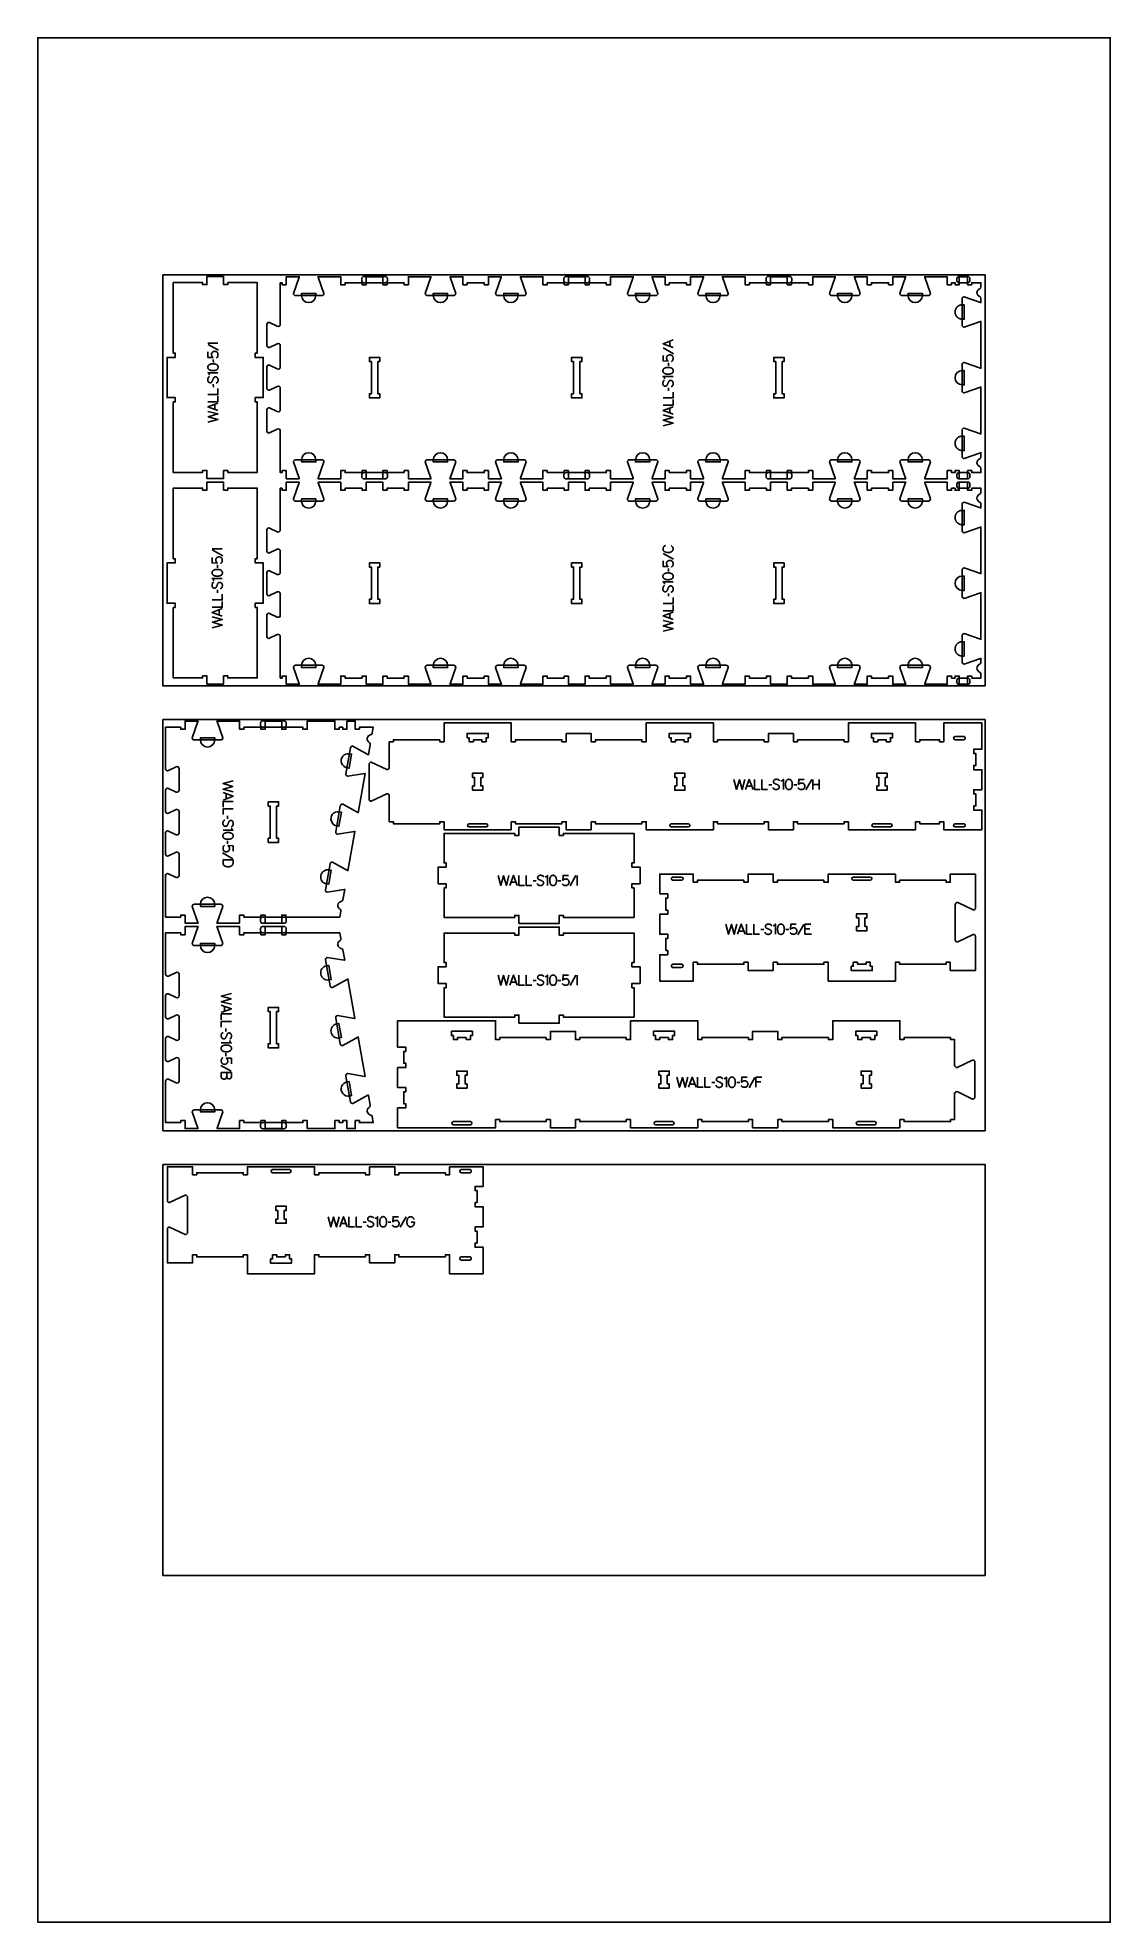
# Model space of a CAD drawing. Extents: x -7518 to -4335, y -10461 to -4867.
import ezdxf

# ---------------------------------------------------------------- set-up
doc = ezdxf.new("R2010")
doc.units = 0
for name, color, linetype in [('0_SHEET_SPRUCEPLY_2440X122', 1, 'CONTINUOUS'), ('1_ANYTOOL_1MMDEEP_LABELS_S', 2, 'CONTINUOUS'), ('3_ANYTOOL_CUTTHROUGH_INSID', 4, 'CONTINUOUS'), ('4_ANYTOOL_CUTTHROUGH_OUTSI', 5, 'CONTINUOUS'), ('5_ANYTOOL_HALF_MILL_9MM_IN', 3, 'CONTINUOUS'), ('DONOTCUT', 18, 'CONTINUOUS')]:
    doc.layers.add(name, color=color, linetype=linetype)

msp = doc.modelspace()

# ---------------------------------------------------------------- linework, layer by layer
at = {"layer": '0_SHEET_SPRUCEPLY_2440X122'}
for points in [[(-7146.3, -5571.2), (-7146.3, -6791.2), (-4706.3, -6791.2), (-4706.3, -5571.2)], [(-7146.3, -6891.2), (-7146.3, -8111.2), (-4706.3, -8111.2), (-4706.3, -6891.2)], [(-7146.3, -8211.2), (-7146.3, -9431.2), (-4706.3, -9431.2), (-4706.3, -8211.2)]]:
    msp.add_lwpolyline(points, close=True, dxfattribs=at)
at = {"layer": '1_ANYTOOL_1MMDEEP_LABELS_S'}
for points in [[(-7012.9, -5773.9), (-6982.9, -5773.9)], [(-6987.6, -5817.8), (-6987.3, -5817.6), (-6987, -5817.4), (-6986.8, -5817.2), (-6986.5, -5817), (-6986.3, -5816.7), (-6986, -5816.5), (-6985.8, -5816.3), (-6985.5, -5816), (-6985.3, -5815.8), (-6985.1, -5815.5), (-6984.9, -5815.3), (-6984.7, -5815), (-6984.5, -5814.8), (-6984.4, -5814.5), (-6984.2, -5814.2), (-6984.1, -5813.9), (-6983.9, -5813.7), (-6983.8, -5813.4), (-6983.7, -5813.1), (-6983.5, -5812.8), (-6983.4, -5812.5), (-6983.3, -5812.2), (-6983.2, -5811.9), (-6983.2, -5811.5), (-6983.1, -5811.2), (-6983, -5810.9), (-6983, -5810.6), (-6982.9, -5810.2), (-6982.9, -5809.9), (-6982.9, -5809.6), (-6982.9, -5809.2), (-6982.9, -5808.9), (-6982.9, -5808.5), (-6982.9, -5808), (-6982.9, -5807.6), (-6982.9, -5807.2), (-6983, -5806.9), (-6983, -5806.5), (-6983.1, -5806.1), (-6983.1, -5805.7), (-6983.2, -5805.4), (-6983.3, -5805), (-6983.4, -5804.7), (-6983.5, -5804.3), (-6983.6, -5804), (-6983.7, -5803.7), (-6983.8, -5803.3), (-6983.9, -5803), (-6984, -5802.9), (-6984.1, -5802.7), (-6984.1, -5802.6), (-6984.2, -5802.4), (-6984.3, -5802.3), (-6984.4, -5802.1), (-6984.5, -5802), (-6984.6, -5801.8), (-6984.7, -5801.7), (-6984.8, -5801.5), (-6984.9, -5801.4), (-6985, -5801.3), (-6985.1, -5801.1), (-6985.3, -5801), (-6985.4, -5800.9), (-6985.5, -5800.8), (-6985.6, -5800.6), (-6985.8, -5800.5), (-6985.9, -5800.4), (-6986.1, -5800.3), (-6986.2, -5800.1), (-6986.4, -5800), (-6986.5, -5799.9), (-6986.7, -5799.8), (-6986.9, -5799.7), (-6987.1, -5799.6), (-6987.2, -5799.5), (-6987.4, -5799.4), (-6987.8, -5799.2), (-6988.2, -5799), (-6988.4, -5798.9), (-6988.7, -5798.7), (-6988.9, -5798.6), (-6989.2, -5798.6), (-6989.4, -5798.5), (-6989.6, -5798.4), (-6989.9, -5798.3), (-6990.1, -5798.3), (-6990.4, -5798.2), (-6990.6, -5798.2), (-6990.9, -5798.1), (-6991.1, -5798.1), (-6991.3, -5798.1), (-6991.6, -5798), (-6991.8, -5798), (-6992, -5798), (-6992.3, -5798), (-6992.6, -5798), (-6992.8, -5798), (-6993.1, -5798.1), (-6993.3, -5798.1), (-6993.6, -5798.1), (-6993.8, -5798.1), (-6994.1, -5798.2), (-6994.3, -5798.2), (-6994.6, -5798.3), (-6994.8, -5798.3), (-6995.1, -5798.4), (-6995.3, -5798.4), (-6995.5, -5798.5), (-6995.8, -5798.6), (-6996, -5798.6), (-6996.2, -5798.7), (-6996.4, -5798.8), (-6996.6, -5798.9), (-6996.9, -5799), (-6997.1, -5799.1), (-6997.3, -5799.2), (-6997.5, -5799.3), (-6997.7, -5799.4), (-6997.9, -5799.5), (-6998.1, -5799.6), (-6998.3, -5799.7), (-6998.5, -5799.9), (-6998.7, -5800), (-6998.9, -5800.1), (-6999.1, -5800.3), (-6999.2, -5800.4), (-6999.4, -5800.6), (-6999.6, -5800.7), (-6999.8, -5800.9), (-6999.9, -5801.1), (-7000.1, -5801.2), (-7000.2, -5801.4), (-7000.4, -5801.6), (-7000.5, -5801.8), (-7000.6, -5801.9), (-7000.8, -5802.1), (-7000.9, -5802.3), (-7001, -5802.5), (-7001.1, -5802.7), (-7001.2, -5802.9), (-7001.3, -5803.1), (-7001.4, -5803.4), (-7001.5, -5803.6), (-7001.6, -5803.8), (-7001.7, -5804), (-7001.7, -5804.3), (-7001.8, -5804.5), (-7001.9, -5804.7), (-7001.9, -5805), (-7002, -5805.2), (-7002, -5805.5), (-7002.1, -5805.7), (-7002.1, -5806), (-7002.1, -5806.3), (-7002.1, -5806.5), (-7002.1, -5806.8), (-7002.2, -5807.1), (-7002.2, -5807.4), (-7002.2, -5807.7), (-7002.1, -5808.1), (-7002.1, -5808.4), (-7002.1, -5808.7), (-7002, -5809.1), (-7002, -5809.4), (-7001.9, -5809.7), (-7001.9, -5810), (-7001.8, -5810.3), (-7001.7, -5810.7), (-7001.6, -5811), (-7001.5, -5811.2), (-7001.4, -5811.5), (-7001.3, -5811.8), (-7001.2, -5812.1), (-7001, -5812.4), (-7000.9, -5812.7), (-7000.7, -5812.9), (-7000.6, -5813.2), (-7000.4, -5813.5), (-7000.2, -5813.7), (-7000, -5814), (-6999.8, -5814.3), (-6999.7, -5814.5), (-6999.4, -5814.8), (-6999.2, -5815.1), (-6999, -5815.3), (-6998.8, -5815.6), (-6998.3, -5816.1), (-6997.8, -5816.6), (-7012.9, -5815.9), (-7012.9, -5799.7)], [(-7012.4, -5777.5), (-6981.6, -5794.6)], [(-5632.1, -5786.3), (-5662.1, -5775.4), (-5632.1, -5764.3)], [(-5636.9, -5828.4), (-5636.6, -5828.1), (-5636.3, -5827.9), (-5636, -5827.7), (-5635.8, -5827.5), (-5635.5, -5827.3), (-5635.3, -5827), (-5635, -5826.8), (-5634.8, -5826.6), (-5634.6, -5826.3), (-5634.4, -5826.1), (-5634.2, -5825.8), (-5634, -5825.6), (-5633.8, -5825.3), (-5633.6, -5825), (-5633.5, -5824.7), (-5633.3, -5824.5), (-5633.2, -5824.2), (-5633, -5823.9), (-5632.9, -5823.6), (-5632.8, -5823.3), (-5632.7, -5823), (-5632.6, -5822.7), (-5632.5, -5822.4), (-5632.4, -5822.1), (-5632.3, -5821.8), (-5632.3, -5821.4), (-5632.2, -5821.1), (-5632.2, -5820.8), (-5632.2, -5820.4), (-5632.1, -5820.1), (-5632.1, -5819.8), (-5632.1, -5819.4), (-5632.1, -5819), (-5632.1, -5818.6), (-5632.2, -5818.2), (-5632.2, -5817.8), (-5632.2, -5817.4), (-5632.3, -5817), (-5632.3, -5816.6), (-5632.4, -5816.3), (-5632.4, -5815.9), (-5632.5, -5815.5), (-5632.6, -5815.2), (-5632.7, -5814.9), (-5632.8, -5814.5), (-5632.9, -5814.2), (-5633, -5813.9), (-5633.2, -5813.5), (-5633.2, -5813.4), (-5633.3, -5813.2), (-5633.4, -5813.1), (-5633.5, -5812.9), (-5633.5, -5812.8), (-5633.6, -5812.6), (-5633.7, -5812.5), (-5633.8, -5812.4), (-5633.9, -5812.2), (-5634, -5812.1), (-5634.1, -5811.9), (-5634.3, -5811.8), (-5634.4, -5811.7), (-5634.5, -5811.5), (-5634.6, -5811.4), (-5634.8, -5811.3), (-5634.9, -5811.2), (-5635, -5811), (-5635.2, -5810.9), (-5635.3, -5810.8), (-5635.5, -5810.7), (-5635.6, -5810.6), (-5635.8, -5810.4), (-5636, -5810.3), (-5636.1, -5810.2), (-5636.3, -5810.1), (-5636.5, -5810), (-5636.7, -5809.9), (-5637, -5809.7), (-5637.4, -5809.5), (-5637.7, -5809.4), (-5637.9, -5809.3), (-5638.2, -5809.2), (-5638.4, -5809.1), (-5638.7, -5809), (-5638.9, -5808.9), (-5639.1, -5808.9), (-5639.4, -5808.8), (-5639.6, -5808.7), (-5639.9, -5808.7), (-5640.1, -5808.6), (-5640.3, -5808.6), (-5640.6, -5808.6), (-5640.8, -5808.6), (-5641, -5808.6), (-5641.3, -5808.6), (-5641.6, -5808.6), (-5641.8, -5808.6), (-5642.1, -5808.6), (-5642.3, -5808.6), (-5642.6, -5808.6), (-5642.8, -5808.6), (-5643.1, -5808.7), (-5643.3, -5808.7), (-5643.6, -5808.7), (-5643.8, -5808.8), (-5644.1, -5808.8), (-5644.3, -5808.9), (-5644.5, -5809), (-5644.8, -5809), (-5645, -5809.1), (-5645.2, -5809.2), (-5645.5, -5809.2), (-5645.7, -5809.3), (-5645.9, -5809.4), (-5646.1, -5809.5), (-5646.3, -5809.6), (-5646.5, -5809.7), (-5646.7, -5809.8), (-5646.9, -5809.9), (-5647.1, -5810), (-5647.3, -5810.1), (-5647.5, -5810.3), (-5647.7, -5810.4), (-5647.9, -5810.5), (-5648.1, -5810.7), (-5648.3, -5810.8), (-5648.5, -5811), (-5648.7, -5811.1), (-5648.8, -5811.3), (-5649, -5811.4), (-5649.2, -5811.6), (-5649.3, -5811.8), (-5649.5, -5811.9), (-5649.6, -5812.1), (-5649.8, -5812.3), (-5649.9, -5812.5), (-5650, -5812.7), (-5650.1, -5812.9), (-5650.3, -5813.1), (-5650.4, -5813.3), (-5650.5, -5813.5), (-5650.6, -5813.7), (-5650.7, -5813.9), (-5650.8, -5814.1), (-5650.8, -5814.3), (-5650.9, -5814.6), (-5651, -5814.8), (-5651.1, -5815), (-5651.1, -5815.3), (-5651.2, -5815.5), (-5651.2, -5815.8), (-5651.3, -5816), (-5651.3, -5816.3), (-5651.3, -5816.5), (-5651.4, -5816.8), (-5651.4, -5817.1), (-5651.4, -5817.3), (-5651.4, -5817.6), (-5651.4, -5817.9), (-5651.4, -5818.3), (-5651.4, -5818.6), (-5651.4, -5818.9), (-5651.3, -5819.3), (-5651.3, -5819.6), (-5651.2, -5819.9), (-5651.2, -5820.3), (-5651.1, -5820.6), (-5651, -5820.9), (-5651, -5821.2), (-5650.9, -5821.5), (-5650.8, -5821.8), (-5650.6, -5822.1), (-5650.5, -5822.4), (-5650.4, -5822.6), (-5650.3, -5822.9), (-5650.1, -5823.2), (-5650, -5823.5), (-5649.8, -5823.7), (-5649.6, -5824), (-5649.5, -5824.3), (-5649.3, -5824.5), (-5649.1, -5824.8), (-5648.9, -5825.1), (-5648.7, -5825.3), (-5648.5, -5825.6), (-5648.3, -5825.9), (-5648, -5826.1), (-5647.6, -5826.6), (-5647.1, -5827.2), (-5662.1, -5826.4), (-5662.1, -5810.2)], [(-5661.6, -5788), (-5630.9, -5805.2)], [(-5641.7, -5782.8), (-5641.7, -5767.9)], [(-6982.9, -5861.8), (-7012.9, -5861.8), (-7012.8, -5861.9), (-7012.6, -5861.9), (-7012.5, -5861.9), (-7012.3, -5861.9), (-7012.2, -5862), (-7012, -5862), (-7011.9, -5862.1), (-7011.8, -5862.1), (-7011.7, -5862.2), (-7011.5, -5862.2), (-7011.5, -5862.3), (-7011.4, -5862.3), (-7011.3, -5862.3), (-7011.3, -5862.3), (-7011.2, -5862.4), (-7011.2, -5862.4), (-7011.1, -5862.5), (-7011.1, -5862.5), (-7011, -5862.5), (-7010.9, -5862.6), (-7010.9, -5862.6), (-7010.8, -5862.6), (-7010.8, -5862.7), (-7010.7, -5862.7), (-7010.7, -5862.8), (-7010.6, -5862.8), (-7010.6, -5862.9), (-7010.5, -5862.9), (-7010.5, -5863), (-7010.4, -5863), (-7010.4, -5863), (-7010.3, -5863.1), (-7010.3, -5863.2), (-7010.2, -5863.3), (-7010.1, -5863.4), (-7010, -5863.5), (-7009.9, -5863.7), (-7009.8, -5863.8), (-7009.8, -5863.9), (-7009.7, -5864), (-7009.6, -5864.2), (-7009.6, -5864.3), (-7009.5, -5864.5), (-7009.4, -5864.7), (-7009.3, -5865), (-7009.2, -5865.3), (-7009.1, -5865.6), (-7009, -5865.9), (-7008.9, -5866.2), (-7008.8, -5866.4), (-7008.8, -5866.7), (-7008.7, -5867), (-7008.7, -5867.2), (-7008.6, -5867.5), (-7008.6, -5867.8), (-7008.6, -5868), (-7008.6, -5868.3), (-7008.5, -5868.6), (-7008.5, -5868.8)], [(-6996.8, -5822.1), (-6996.7, -5830.9)], [(-5632.1, -5872.4), (-5662.2, -5872.4), (-5662, -5872.4), (-5661.9, -5872.4), (-5661.7, -5872.4), (-5661.6, -5872.5), (-5661.4, -5872.5), (-5661.3, -5872.6), (-5661.2, -5872.6), (-5661, -5872.6), (-5660.9, -5872.7), (-5660.8, -5872.8), (-5660.7, -5872.8), (-5660.7, -5872.8), (-5660.6, -5872.8), (-5660.5, -5872.9), (-5660.5, -5872.9), (-5660.4, -5872.9), (-5660.4, -5873), (-5660.3, -5873), (-5660.2, -5873.1), (-5660.2, -5873.1), (-5660.1, -5873.1), (-5660.1, -5873.2), (-5660, -5873.2), (-5660, -5873.3), (-5659.9, -5873.3), (-5659.9, -5873.3), (-5659.8, -5873.4), (-5659.8, -5873.4), (-5659.7, -5873.5), (-5659.7, -5873.5), (-5659.6, -5873.6), (-5659.6, -5873.6), (-5659.5, -5873.7), (-5659.4, -5873.8), (-5659.3, -5874), (-5659.2, -5874.1), (-5659.2, -5874.2), (-5659.1, -5874.3), (-5659, -5874.4), (-5658.9, -5874.6), (-5658.9, -5874.7), (-5658.8, -5874.8), (-5658.7, -5875), (-5658.6, -5875.3), (-5658.5, -5875.6), (-5658.4, -5875.8), (-5658.3, -5876.1), (-5658.2, -5876.4), (-5658.2, -5876.7), (-5658.1, -5877), (-5658, -5877.2), (-5658, -5877.5), (-5657.9, -5877.8), (-5657.9, -5878), (-5657.8, -5878.3), (-5657.8, -5878.6), (-5657.8, -5878.8), (-5657.8, -5879.1), (-5657.8, -5879.4)], [(-5646, -5832.6), (-5645.9, -5841.4)], [(-7008.3, -5873.7), (-7008.5, -5873.7), (-7008.6, -5873.7), (-7008.7, -5873.7), (-7008.7, -5873.7), (-7008.8, -5873.7), (-7008.9, -5873.7), (-7009, -5873.8), (-7009.1, -5873.8), (-7009.2, -5873.8), (-7009.3, -5873.8), (-7009.4, -5873.8), (-7009.4, -5873.8), (-7009.5, -5873.9), (-7009.6, -5873.9), (-7009.7, -5873.9), (-7009.8, -5873.9), (-7009.8, -5874), (-7009.9, -5874), (-7010, -5874), (-7010.1, -5874.1), (-7010.1, -5874.1), (-7010.2, -5874.1), (-7010.3, -5874.2), (-7010.3, -5874.2), (-7010.4, -5874.3), (-7010.5, -5874.3), (-7010.5, -5874.3), (-7010.6, -5874.4), (-7010.7, -5874.4), (-7010.7, -5874.5), (-7010.8, -5874.5), (-7010.9, -5874.6), (-7010.9, -5874.6), (-7011, -5874.7), (-7011, -5874.7), (-7011.1, -5874.8), (-7011.2, -5874.9), (-7011.2, -5874.9), (-7011.3, -5875), (-7011.3, -5875.1), (-7011.4, -5875.1), (-7011.4, -5875.2), (-7011.5, -5875.3), (-7011.5, -5875.3), (-7011.6, -5875.4), (-7011.6, -5875.5), (-7011.7, -5875.6), (-7011.7, -5875.6), (-7011.8, -5875.7), (-7011.8, -5875.8), (-7011.8, -5875.9), (-7011.9, -5876), (-7012, -5876.2), (-7012.1, -5876.4), (-7012.1, -5876.6), (-7012.2, -5876.8), (-7012.3, -5877), (-7012.5, -5877.8), (-7012.7, -5878.6), (-7012.8, -5879.4), (-7013, -5880.2), (-7013, -5880.5), (-7013.1, -5880.9), (-7013.1, -5881.3), (-7013.2, -5881.7), (-7013.2, -5882), (-7013.2, -5882.4), (-7013.2, -5882.7), (-7013.2, -5883.1), (-7013.2, -5883.3), (-7013.2, -5883.5), (-7013.2, -5883.7), (-7013.2, -5883.9), (-7013.2, -5884.1), (-7013.1, -5884.2), (-7013.1, -5884.4), (-7013.1, -5884.6), (-7013.1, -5884.8), (-7013, -5885), (-7013, -5885.2), (-7013, -5885.4), (-7012.9, -5885.5), (-7012.9, -5885.7), (-7012.8, -5885.9), (-7012.8, -5886.1), (-7012.7, -5886.2), (-7012.6, -5886.4), (-7012.6, -5886.6), (-7012.5, -5886.8), (-7012.4, -5886.9), (-7012.4, -5887.1), (-7012.3, -5887.3), (-7012.2, -5887.4), (-7012.1, -5887.6), (-7012, -5887.8), (-7011.9, -5887.9), (-7011.8, -5888.1), (-7011.7, -5888.2), (-7011.6, -5888.4), (-7011.5, -5888.6), (-7011.4, -5888.7), (-7011.3, -5888.9), (-7011.2, -5889), (-7011, -5889.2), (-7010.9, -5889.3), (-7010.8, -5889.4), (-7010.7, -5889.6), (-7010.5, -5889.7), (-7010.4, -5889.8), (-7010.2, -5889.9), (-7010.1, -5890), (-7010, -5890.1), (-7009.8, -5890.2), (-7009.7, -5890.3), (-7009.5, -5890.4), (-7009.3, -5890.5), (-7009.2, -5890.6), (-7009, -5890.6), (-7008.8, -5890.7), (-7008.7, -5890.8), (-7008.5, -5890.8), (-7008.3, -5890.9), (-7008.1, -5891), (-7008, -5891), (-7007.8, -5891), (-7007.6, -5891.1), (-7007.4, -5891.1), (-7007.2, -5891.1), (-7007, -5891.2), (-7006.8, -5891.2), (-7006.6, -5891.2), (-7006.4, -5891.2), (-7006.2, -5891.2), (-7006, -5891.2), (-7005.8, -5891.2), (-7005.5, -5891.2), (-7005.3, -5891.2), (-7005.1, -5891.1), (-7004.9, -5891.1), (-7004.8, -5891.1), (-7004.6, -5891), (-7004.4, -5891), (-7004.2, -5890.9), (-7004, -5890.9), (-7003.8, -5890.8), (-7003.8, -5890.8), (-7003.7, -5890.7), (-7003.6, -5890.7), (-7003.5, -5890.7), (-7003.4, -5890.6), (-7003.3, -5890.6), (-7003.3, -5890.5), (-7003.2, -5890.5), (-7003.1, -5890.4), (-7003, -5890.4), (-7003, -5890.4), (-7002.9, -5890.3), (-7002.8, -5890.3), (-7002.7, -5890.2), (-7002.7, -5890.1), (-7002.6, -5890.1), (-7002.5, -5890), (-7002.4, -5890), (-7002.4, -5889.9), (-7002.3, -5889.9), (-7002.2, -5889.8), (-7002.2, -5889.7), (-7002.1, -5889.7), (-7002, -5889.6), (-7001.9, -5889.5), (-7001.8, -5889.3), (-7001.7, -5889.2), (-7001.6, -5889), (-7001.4, -5888.9), (-7001.3, -5888.7), (-7001.2, -5888.5), (-7001.1, -5888.4), (-7000.7, -5887.7), (-7000.4, -5886.9), (-7000, -5886.2), (-6999.6, -5885.4), (-6999.3, -5884.6), (-6999, -5883.8), (-6998.6, -5883), (-6998.3, -5882.2), (-6998, -5881.4), (-6997.7, -5880.6), (-6997.3, -5879.8), (-6997, -5879), (-6996.6, -5878.3), (-6996.2, -5877.5), (-6995.8, -5876.8), (-6995.4, -5876.2), (-6995.3, -5876), (-6995.2, -5875.8), (-6995, -5875.7), (-6995, -5875.6), (-6994.9, -5875.5), (-6994.9, -5875.5), (-6994.8, -5875.4), (-6994.7, -5875.3), (-6994.7, -5875.2), (-6994.6, -5875.2), (-6994.5, -5875.1), (-6994.5, -5875.1), (-6994.4, -5875), (-6994.3, -5874.9), (-6994.3, -5874.9), (-6994.2, -5874.8), (-6994.1, -5874.8), (-6994, -5874.7), (-6994, -5874.7), (-6993.9, -5874.6), (-6993.8, -5874.5), (-6993.7, -5874.5), (-6993.7, -5874.5), (-6993.6, -5874.4), (-6993.5, -5874.4), (-6993.4, -5874.3), (-6993.3, -5874.3), (-6993.2, -5874.2), (-6993.2, -5874.2), (-6993.1, -5874.2), (-6993, -5874.1), (-6992.9, -5874.1), (-6992.8, -5874.1), (-6992.7, -5874), (-6992.6, -5874), (-6992.5, -5874), (-6992.5, -5873.9), (-6992.3, -5873.9), (-6992.1, -5873.9), (-6991.9, -5873.8), (-6991.7, -5873.8), (-6991.5, -5873.8), (-6991.3, -5873.7), (-6991.1, -5873.7), (-6990.8, -5873.7), (-6990.6, -5873.7), (-6990.4, -5873.7), (-6990.2, -5873.7), (-6989.9, -5873.8), (-6989.7, -5873.8), (-6989.5, -5873.8), (-6989.3, -5873.8), (-6989, -5873.9), (-6988.8, -5873.9), (-6988.6, -5874), (-6988.4, -5874), (-6988.2, -5874.1), (-6988, -5874.1), (-6987.8, -5874.2), (-6987.6, -5874.3), (-6987.4, -5874.3), (-6987.2, -5874.4), (-6987, -5874.5), (-6986.9, -5874.6), (-6986.7, -5874.7), (-6986.5, -5874.8), (-6986.3, -5874.9), (-6986.2, -5875), (-6986, -5875.1), (-6985.9, -5875.3), (-6985.7, -5875.4), (-6985.6, -5875.5), (-6985.4, -5875.6), (-6985.3, -5875.8), (-6985.1, -5875.9), (-6985, -5876.1), (-6984.9, -5876.2), (-6984.7, -5876.4), (-6984.6, -5876.6), (-6984.5, -5876.7), (-6984.4, -5876.9), (-6984.2, -5877.3), (-6984, -5877.6), (-6983.8, -5878), (-6983.6, -5878.4), (-6983.4, -5878.8), (-6983.3, -5879.1), (-6983.2, -5879.3), (-6983.1, -5879.5), (-6983.1, -5879.7), (-6983, -5879.9), (-6983, -5880.1), (-6982.9, -5880.3), (-6982.9, -5880.5), (-6982.8, -5880.7), (-6982.8, -5880.9), (-6982.7, -5881.1), (-6982.7, -5881.3), (-6982.7, -5881.5), (-6982.6, -5881.7), (-6982.6, -5881.9), (-6982.6, -5882.3), (-6982.5, -5882.7), (-6982.5, -5883.1), (-6982.5, -5883.5), (-6982.5, -5883.9), (-6982.6, -5884.3), (-6982.6, -5884.7), (-6982.7, -5885.1), (-6982.7, -5885.5), (-6982.8, -5885.9), (-6982.9, -5886.3), (-6983, -5886.7), (-6983.1, -5887), (-6983.2, -5887.4), (-6983.4, -5887.8), (-6983.5, -5888.1), (-6983.7, -5888.5), (-6983.9, -5888.8), (-6984.1, -5889.2), (-6984.2, -5889.4), (-6984.3, -5889.5), (-6984.4, -5889.7), (-6984.5, -5889.8), (-6984.6, -5890), (-6984.7, -5890.1), (-6984.8, -5890.3), (-6985, -5890.4), (-6985.1, -5890.5), (-6985.2, -5890.6), (-6985.3, -5890.7), (-6985.5, -5890.9), (-6985.5, -5890.9), (-6985.6, -5891), (-6985.7, -5891), (-6985.7, -5891.1), (-6985.8, -5891.1), (-6985.9, -5891.2), (-6986, -5891.2), (-6986, -5891.2), (-6986.1, -5891.3), (-6986.2, -5891.3), (-6986.3, -5891.4), (-6986.3, -5891.4), (-6986.4, -5891.4), (-6986.5, -5891.5), (-6986.6, -5891.5), (-6986.6, -5891.5), (-6986.7, -5891.6), (-6986.8, -5891.6), (-6986.9, -5891.6), (-6987, -5891.7), (-6987.1, -5891.7), (-6987.3, -5891.8), (-6987.5, -5891.8), (-6987.6, -5891.8), (-6987.8, -5891.9), (-6988, -5891.9), (-6988.2, -5891.9), (-6988.4, -5891.9), (-6988.5, -5891.9), (-6988.7, -5891.9)], [(-7012.9, -5925.7), (-6982.9, -5925.7), (-6982.9, -5908.6)], [(-6996.8, -5896), (-6996.7, -5904.7)], [(-5657.5, -5884.2), (-5657.7, -5884.2), (-5657.8, -5884.2), (-5657.9, -5884.3), (-5658, -5884.3), (-5658.1, -5884.3), (-5658.2, -5884.3), (-5658.3, -5884.3), (-5658.3, -5884.3), (-5658.4, -5884.3), (-5658.5, -5884.3), (-5658.6, -5884.4), (-5658.7, -5884.4), (-5658.8, -5884.4), (-5658.8, -5884.4), (-5658.9, -5884.4), (-5659, -5884.5), (-5659.1, -5884.5), (-5659.1, -5884.5), (-5659.2, -5884.6), (-5659.3, -5884.6), (-5659.4, -5884.6), (-5659.4, -5884.7), (-5659.5, -5884.7), (-5659.6, -5884.7), (-5659.7, -5884.8), (-5659.7, -5884.8), (-5659.8, -5884.9), (-5659.9, -5884.9), (-5659.9, -5885), (-5660, -5885), (-5660, -5885.1), (-5660.1, -5885.1), (-5660.2, -5885.2), (-5660.2, -5885.2), (-5660.3, -5885.3), (-5660.3, -5885.3), (-5660.4, -5885.4), (-5660.5, -5885.5), (-5660.5, -5885.5), (-5660.6, -5885.6), (-5660.6, -5885.7), (-5660.7, -5885.7), (-5660.7, -5885.8), (-5660.8, -5885.9), (-5660.8, -5885.9), (-5660.9, -5886), (-5660.9, -5886.1), (-5661, -5886.2), (-5661, -5886.2), (-5661, -5886.3), (-5661.1, -5886.4), (-5661.2, -5886.6), (-5661.2, -5886.8), (-5661.3, -5886.9), (-5661.4, -5887.1), (-5661.5, -5887.3), (-5661.5, -5887.5), (-5661.7, -5888.3), (-5661.9, -5889.1), (-5662.1, -5889.9), (-5662.2, -5890.7), (-5662.3, -5891.1), (-5662.3, -5891.4), (-5662.4, -5891.8), (-5662.4, -5892.2), (-5662.4, -5892.6), (-5662.4, -5892.9), (-5662.5, -5893.3), (-5662.5, -5893.6), (-5662.5, -5893.8), (-5662.4, -5894), (-5662.4, -5894.2), (-5662.4, -5894.4), (-5662.4, -5894.6), (-5662.4, -5894.8), (-5662.4, -5895), (-5662.3, -5895.2), (-5662.3, -5895.3), (-5662.3, -5895.5), (-5662.2, -5895.7), (-5662.2, -5895.9), (-5662.2, -5896.1), (-5662.1, -5896.2), (-5662.1, -5896.4), (-5662, -5896.6), (-5661.9, -5896.8), (-5661.9, -5896.9), (-5661.8, -5897.1), (-5661.7, -5897.3), (-5661.7, -5897.5), (-5661.6, -5897.6), (-5661.5, -5897.8), (-5661.4, -5898), (-5661.3, -5898.1), (-5661.3, -5898.3), (-5661.2, -5898.5), (-5661.1, -5898.6), (-5661, -5898.8), (-5660.9, -5898.9), (-5660.7, -5899.1), (-5660.6, -5899.2), (-5660.5, -5899.4), (-5660.4, -5899.5), (-5660.3, -5899.7), (-5660.2, -5899.8), (-5660, -5900), (-5659.9, -5900.1), (-5659.8, -5900.2), (-5659.6, -5900.3), (-5659.5, -5900.4), (-5659.3, -5900.6), (-5659.2, -5900.7), (-5659, -5900.8), (-5658.9, -5900.9), (-5658.7, -5900.9), (-5658.6, -5901), (-5658.4, -5901.1), (-5658.3, -5901.2), (-5658.1, -5901.3), (-5657.9, -5901.3), (-5657.7, -5901.4), (-5657.6, -5901.4), (-5657.4, -5901.5), (-5657.2, -5901.5), (-5657, -5901.6), (-5656.8, -5901.6), (-5656.6, -5901.6), (-5656.4, -5901.7), (-5656.2, -5901.7), (-5656, -5901.7), (-5655.8, -5901.7), (-5655.6, -5901.7), (-5655.4, -5901.7), (-5655.2, -5901.7), (-5655, -5901.7), (-5654.8, -5901.7), (-5654.6, -5901.7), (-5654.4, -5901.7), (-5654.2, -5901.6), (-5654, -5901.6), (-5653.8, -5901.6), (-5653.6, -5901.5), (-5653.4, -5901.5), (-5653.3, -5901.4), (-5653.1, -5901.3), (-5653, -5901.3), (-5652.9, -5901.3), (-5652.8, -5901.2), (-5652.8, -5901.2), (-5652.7, -5901.1), (-5652.6, -5901.1), (-5652.5, -5901.1), (-5652.4, -5901), (-5652.3, -5901), (-5652.3, -5900.9), (-5652.2, -5900.9), (-5652.1, -5900.8), (-5652, -5900.8), (-5652, -5900.7), (-5651.9, -5900.7), (-5651.8, -5900.6), (-5651.8, -5900.6), (-5651.7, -5900.5), (-5651.6, -5900.5), (-5651.5, -5900.4), (-5651.5, -5900.3), (-5651.4, -5900.3), (-5651.3, -5900.2), (-5651.3, -5900.1), (-5651.2, -5900), (-5651, -5899.9), (-5650.9, -5899.7), (-5650.8, -5899.6), (-5650.7, -5899.4), (-5650.6, -5899.2), (-5650.5, -5899.1), (-5650.4, -5898.9), (-5650, -5898.2), (-5649.6, -5897.5), (-5649.2, -5896.7), (-5648.9, -5895.9), (-5648.5, -5895.2), (-5648.2, -5894.4), (-5647.9, -5893.6), (-5647.6, -5892.7), (-5647.2, -5891.9), (-5646.9, -5891.1), (-5646.6, -5890.3), (-5646.2, -5889.5), (-5645.8, -5888.8), (-5645.5, -5888.1), (-5645, -5887.4), (-5644.6, -5886.7), (-5644.5, -5886.5), (-5644.4, -5886.4), (-5644.3, -5886.2), (-5644.2, -5886.1), (-5644.2, -5886.1), (-5644.1, -5886), (-5644, -5885.9), (-5644, -5885.8), (-5643.9, -5885.8), (-5643.8, -5885.7), (-5643.8, -5885.6), (-5643.7, -5885.6), (-5643.6, -5885.5), (-5643.6, -5885.5), (-5643.5, -5885.4), (-5643.4, -5885.3), (-5643.4, -5885.3), (-5643.3, -5885.2), (-5643.2, -5885.2), (-5643.1, -5885.1), (-5643.1, -5885.1), (-5643, -5885), (-5642.9, -5885), (-5642.8, -5884.9), (-5642.7, -5884.9), (-5642.7, -5884.9), (-5642.6, -5884.8), (-5642.5, -5884.8), (-5642.4, -5884.7), (-5642.3, -5884.7), (-5642.2, -5884.7), (-5642.1, -5884.6), (-5642.1, -5884.6), (-5642, -5884.6), (-5641.9, -5884.5), (-5641.8, -5884.5), (-5641.7, -5884.5), (-5641.5, -5884.4), (-5641.3, -5884.4), (-5641.1, -5884.4), (-5640.9, -5884.3), (-5640.7, -5884.3), (-5640.5, -5884.3), (-5640.3, -5884.3), (-5640.1, -5884.3), (-5639.9, -5884.3), (-5639.6, -5884.3), (-5639.4, -5884.3), (-5639.2, -5884.3), (-5639, -5884.3), (-5638.7, -5884.3), (-5638.5, -5884.4), (-5638.3, -5884.4), (-5638.1, -5884.4), (-5637.9, -5884.5), (-5637.6, -5884.5), (-5637.4, -5884.6), (-5637.2, -5884.7), (-5637, -5884.7), (-5636.8, -5884.8), (-5636.7, -5884.9), (-5636.5, -5885), (-5636.3, -5885), (-5636.1, -5885.1), (-5635.9, -5885.2), (-5635.8, -5885.3), (-5635.6, -5885.4), (-5635.4, -5885.5), (-5635.3, -5885.7), (-5635.1, -5885.8), (-5635, -5885.9), (-5634.8, -5886), (-5634.7, -5886.2), (-5634.5, -5886.3), (-5634.4, -5886.5), (-5634.2, -5886.6), (-5634.1, -5886.8), (-5634, -5886.9), (-5633.9, -5887.1), (-5633.7, -5887.3), (-5633.6, -5887.5), (-5633.4, -5887.8), (-5633.2, -5888.2), (-5633, -5888.5), (-5632.8, -5888.9), (-5632.7, -5889.3), (-5632.5, -5889.7), (-5632.4, -5889.9), (-5632.4, -5890.1), (-5632.3, -5890.2), (-5632.3, -5890.4), (-5632.2, -5890.6), (-5632.1, -5890.8), (-5632.1, -5891), (-5632.1, -5891.2), (-5632, -5891.4), (-5632, -5891.6), (-5631.9, -5891.8), (-5631.9, -5892), (-5631.9, -5892.2), (-5631.8, -5892.4), (-5631.8, -5892.8), (-5631.8, -5893.2), (-5631.8, -5893.6), (-5631.8, -5894.1), (-5631.8, -5894.5), (-5631.8, -5894.9), (-5631.9, -5895.3), (-5631.9, -5895.7), (-5632, -5896.1), (-5632, -5896.4), (-5632.1, -5896.8), (-5632.2, -5897.2), (-5632.4, -5897.6), (-5632.5, -5897.9), (-5632.6, -5898.3), (-5632.8, -5898.7), (-5632.9, -5899), (-5633.1, -5899.4), (-5633.3, -5899.7), (-5633.4, -5899.9), (-5633.5, -5900), (-5633.6, -5900.2), (-5633.7, -5900.4), (-5633.8, -5900.5), (-5634, -5900.6), (-5634.1, -5900.8), (-5634.2, -5900.9), (-5634.3, -5901), (-5634.5, -5901.2), (-5634.6, -5901.3), (-5634.7, -5901.4), (-5634.8, -5901.4), (-5634.8, -5901.5), (-5634.9, -5901.5), (-5635, -5901.6), (-5635.1, -5901.6), (-5635.1, -5901.7), (-5635.2, -5901.7), (-5635.3, -5901.8), (-5635.3, -5901.8), (-5635.4, -5901.9), (-5635.5, -5901.9), (-5635.6, -5901.9), (-5635.6, -5902), (-5635.7, -5902), (-5635.8, -5902), (-5635.9, -5902.1), (-5636, -5902.1), (-5636, -5902.1), (-5636.1, -5902.2), (-5636.2, -5902.2), (-5636.4, -5902.2), (-5636.5, -5902.3), (-5636.7, -5902.3), (-5636.9, -5902.4), (-5637.1, -5902.4), (-5637.2, -5902.4), (-5637.4, -5902.4), (-5637.6, -5902.4), (-5637.8, -5902.5), (-5638, -5902.5)], [(-5662.1, -5936.2), (-5632.1, -5936.2), (-5632.1, -5919.1)], [(-5646, -5906.5), (-5645.9, -5915.3)], [(-7012.9, -5947.5), (-6982.9, -5947.5), (-6982.9, -5930.4)], [(-6982.9, -5973.7), (-7012.9, -5962.9), (-6982.9, -5951.8)], [(-7012.9, -6008.5), (-6982.9, -6000.7), (-7012, -5992.3), (-6982.9, -5983.8), (-7012.9, -5976.3)], [(-6992.4, -5970.3), (-6992.4, -5955.4)], [(-5662.1, -5958), (-5632.1, -5958), (-5632.1, -5940.9)], [(-5632.1, -5984.3), (-5662.1, -5973.4), (-5632.1, -5962.3)], [(-5641.7, -5980.8), (-5641.7, -5965.9)], [(-5662.1, -6019), (-5632.1, -6011.3), (-5661.2, -6002.8), (-5632.1, -5994.3), (-5662.1, -5986.8)], [(-5654.6, -6374.3), (-5655, -6374.5), (-5655.4, -6374.7), (-5655.8, -6374.9), (-5656.2, -6375.1), (-5656.6, -6375.3), (-5656.9, -6375.5), (-5657.3, -6375.7), (-5657.6, -6375.9), (-5657.9, -6376.1), (-5658.3, -6376.4), (-5658.6, -6376.7), (-5658.9, -6376.9), (-5659.2, -6377.2), (-5659.5, -6377.5), (-5659.7, -6377.8), (-5660, -6378.1), (-5660.1, -6378.3), (-5660.3, -6378.4), (-5660.4, -6378.6), (-5660.5, -6378.7), (-5660.6, -6378.9), (-5660.7, -6379.1), (-5660.8, -6379.2), (-5660.9, -6379.4), (-5661, -6379.6), (-5661.1, -6379.8), (-5661.2, -6380), (-5661.3, -6380.1), (-5661.4, -6380.3), (-5661.5, -6380.5), (-5661.5, -6380.7), (-5661.6, -6380.9), (-5661.7, -6381.1), (-5661.7, -6381.3), (-5661.8, -6381.5), (-5661.8, -6381.7), (-5661.9, -6381.9), (-5661.9, -6382.1), (-5662, -6382.3), (-5662, -6382.5), (-5662, -6382.7), (-5662.1, -6382.9), (-5662.1, -6383.1), (-5662.1, -6383.3), (-5662.1, -6383.5), (-5662.1, -6383.8), (-5662.1, -6384), (-5662.1, -6384.2), (-5662.1, -6384.5), (-5662.1, -6384.9), (-5662.1, -6385.2), (-5662.1, -6385.5), (-5662, -6385.9), (-5662, -6386.2), (-5661.9, -6386.5), (-5661.8, -6386.8), (-5661.8, -6387.1), (-5661.7, -6387.4), (-5661.6, -6387.7), (-5661.5, -6388), (-5661.4, -6388.2), (-5661.3, -6388.4), (-5661.2, -6388.5), (-5661.2, -6388.7), (-5661.1, -6388.8), (-5661, -6388.9), (-5661, -6389.1), (-5660.9, -6389.2), (-5660.8, -6389.3), (-5660.7, -6389.4), (-5660.6, -6389.6), (-5660.6, -6389.7), (-5660.5, -6389.8), (-5660.4, -6389.9), (-5660.3, -6390.1), (-5660.1, -6390.3), (-5659.9, -6390.5), (-5659.7, -6390.7), (-5659.5, -6391), (-5659.3, -6391.2), (-5659, -6391.4), (-5658.8, -6391.6), (-5658.5, -6391.8), (-5658.3, -6392), (-5658, -6392.2), (-5657.7, -6392.4), (-5657.4, -6392.5), (-5656.9, -6392.9), (-5656.3, -6393.2), (-5655.6, -6393.5), (-5655, -6393.8), (-5654.4, -6394), (-5653.8, -6394.3), (-5653.2, -6394.5), (-5652.5, -6394.6), (-5651.9, -6394.8), (-5651.2, -6395), (-5650.6, -6395.1), (-5649.9, -6395.2), (-5649.2, -6395.3), (-5648.5, -6395.3), (-5647.8, -6395.3), (-5647.1, -6395.3), (-5646.4, -6395.3), (-5645.7, -6395.3), (-5645.1, -6395.2), (-5644.4, -6395.2), (-5643.7, -6395.1), (-5643.1, -6394.9), (-5642.4, -6394.8), (-5642.1, -6394.7), (-5641.8, -6394.6), (-5641.4, -6394.5), (-5641.1, -6394.4), (-5640.8, -6394.3), (-5640.5, -6394.2), (-5640.2, -6394.1), (-5639.9, -6394), (-5639.2, -6393.7), (-5638.6, -6393.5), (-5638, -6393.2), (-5637.4, -6392.8), (-5636.8, -6392.5), (-5636.5, -6392.3), (-5636.3, -6392.1), (-5636, -6391.9), (-5635.7, -6391.7), (-5635.5, -6391.5), (-5635.2, -6391.3), (-5635, -6391.1), (-5634.8, -6390.9), (-5634.6, -6390.7), (-5634.4, -6390.4), (-5634.2, -6390.2), (-5634.1, -6390.1), (-5634, -6389.9), (-5633.9, -6389.8), (-5633.8, -6389.7), (-5633.7, -6389.6), (-5633.6, -6389.4), (-5633.5, -6389.3), (-5633.5, -6389.2), (-5633.4, -6389.1), (-5633.3, -6388.9), (-5633.2, -6388.8), (-5633.2, -6388.6), (-5633, -6388.4), (-5632.9, -6388.1), (-5632.8, -6387.8), (-5632.7, -6387.5), (-5632.6, -6387.2), (-5632.5, -6386.9), (-5632.4, -6386.6), (-5632.4, -6386.3), (-5632.3, -6385.9), (-5632.2, -6385.6), (-5632.2, -6385.3), (-5632.2, -6384.9), (-5632.2, -6384.6), (-5632.1, -6384.2), (-5632.1, -6383.9), (-5632.1, -6383.5), (-5632.2, -6383.1), (-5632.2, -6382.9), (-5632.2, -6382.7), (-5632.2, -6382.6), (-5632.2, -6382.4), (-5632.3, -6382.2), (-5632.3, -6382), (-5632.3, -6381.9), (-5632.4, -6381.7), (-5632.4, -6381.5), (-5632.4, -6381.3), (-5632.5, -6381.2), (-5632.5, -6381), (-5632.6, -6380.9), (-5632.6, -6380.7), (-5632.7, -6380.5), (-5632.8, -6380.4), (-5632.8, -6380.2), (-5632.9, -6380.1), (-5633, -6379.9), (-5633.1, -6379.8), (-5633.1, -6379.6), (-5633.2, -6379.5), (-5633.3, -6379.3), (-5633.4, -6379.2), (-5633.5, -6379), (-5633.6, -6378.9), (-5633.7, -6378.8), (-5633.8, -6378.6), (-5634, -6378.4), (-5634.2, -6378.1), (-5634.4, -6377.9), (-5634.6, -6377.6), (-5634.9, -6377.4), (-5635.1, -6377.1), (-5635.4, -6376.9), (-5635.6, -6376.7), (-5635.9, -6376.4), (-5636.2, -6376.2), (-5636.4, -6376), (-5636.7, -6375.8), (-5637, -6375.6), (-5637.3, -6375.4), (-5637.6, -6375.2), (-5638, -6375)], [(-7000.2, -6383.9), (-6970.2, -6383.9)], [(-6974.9, -6427.8), (-6974.6, -6427.6), (-6974.4, -6427.4), (-6974.1, -6427.2), (-6973.8, -6427), (-6973.6, -6426.7), (-6973.3, -6426.5), (-6973.1, -6426.3), (-6972.8, -6426), (-6972.6, -6425.8), (-6972.4, -6425.5), (-6972.2, -6425.3), (-6972, -6425), (-6971.8, -6424.8), (-6971.7, -6424.5), (-6971.5, -6424.2), (-6971.4, -6423.9), (-6971.2, -6423.7), (-6971.1, -6423.4), (-6971, -6423.1), (-6970.8, -6422.8), (-6970.7, -6422.5), (-6970.6, -6422.2), (-6970.5, -6421.9), (-6970.5, -6421.5), (-6970.4, -6421.2), (-6970.3, -6420.9), (-6970.3, -6420.6), (-6970.2, -6420.2), (-6970.2, -6419.9), (-6970.2, -6419.6), (-6970.2, -6419.2), (-6970.2, -6418.9), (-6970.2, -6418.5), (-6970.2, -6418), (-6970.2, -6417.6), (-6970.2, -6417.2), (-6970.3, -6416.9), (-6970.3, -6416.5), (-6970.4, -6416.1), (-6970.4, -6415.7), (-6970.5, -6415.4), (-6970.6, -6415), (-6970.7, -6414.7), (-6970.8, -6414.3), (-6970.9, -6414), (-6971, -6413.7), (-6971.1, -6413.3), (-6971.2, -6413), (-6971.3, -6412.9), (-6971.4, -6412.7), (-6971.4, -6412.6), (-6971.5, -6412.4), (-6971.6, -6412.3), (-6971.7, -6412.1), (-6971.8, -6412), (-6971.9, -6411.8), (-6972, -6411.7), (-6972.1, -6411.5), (-6972.2, -6411.4), (-6972.3, -6411.3), (-6972.4, -6411.1), (-6972.6, -6411), (-6972.7, -6410.9), (-6972.8, -6410.8), (-6972.9, -6410.6), (-6973.1, -6410.5), (-6973.2, -6410.4), (-6973.4, -6410.3), (-6973.5, -6410.1), (-6973.7, -6410), (-6973.8, -6409.9), (-6974, -6409.8), (-6974.2, -6409.7), (-6974.4, -6409.6), (-6974.5, -6409.5), (-6974.7, -6409.4), (-6975.1, -6409.2), (-6975.5, -6409), (-6975.7, -6408.9), (-6976, -6408.7), (-6976.2, -6408.6), (-6976.5, -6408.6), (-6976.7, -6408.5), (-6977, -6408.4), (-6977.2, -6408.3), (-6977.4, -6408.3), (-6977.7, -6408.2), (-6977.9, -6408.2), (-6978.2, -6408.1), (-6978.4, -6408.1), (-6978.6, -6408.1), (-6978.9, -6408), (-6979.1, -6408), (-6979.3, -6408), (-6979.6, -6408), (-6979.9, -6408), (-6980.1, -6408), (-6980.4, -6408.1), (-6980.6, -6408.1), (-6980.9, -6408.1), (-6981.2, -6408.1), (-6981.4, -6408.2), (-6981.6, -6408.2), (-6981.9, -6408.3), (-6982.1, -6408.3), (-6982.4, -6408.4), (-6982.6, -6408.4), (-6982.8, -6408.5), (-6983.1, -6408.6), (-6983.3, -6408.6), (-6983.5, -6408.7), (-6983.7, -6408.8), (-6983.9, -6408.9), (-6984.2, -6409), (-6984.4, -6409.1), (-6984.6, -6409.2), (-6984.8, -6409.3), (-6985, -6409.4), (-6985.2, -6409.5), (-6985.4, -6409.6), (-6985.6, -6409.7), (-6985.8, -6409.9), (-6986, -6410), (-6986.2, -6410.1), (-6986.4, -6410.3), (-6986.5, -6410.4), (-6986.7, -6410.6), (-6986.9, -6410.7), (-6987.1, -6410.9), (-6987.2, -6411.1), (-6987.4, -6411.2), (-6987.5, -6411.4), (-6987.7, -6411.6), (-6987.8, -6411.8), (-6988, -6411.9), (-6988.1, -6412.1), (-6988.2, -6412.3), (-6988.3, -6412.5), (-6988.4, -6412.7), (-6988.5, -6412.9), (-6988.6, -6413.1), (-6988.7, -6413.4), (-6988.8, -6413.6), (-6988.9, -6413.8), (-6989, -6414), (-6989, -6414.3), (-6989.1, -6414.5), (-6989.2, -6414.7), (-6989.2, -6415), (-6989.3, -6415.2), (-6989.3, -6415.5), (-6989.4, -6415.7), (-6989.4, -6416), (-6989.4, -6416.3), (-6989.4, -6416.5), (-6989.4, -6416.8), (-6989.5, -6417.1), (-6989.5, -6417.4), (-6989.5, -6417.7), (-6989.4, -6418.1), (-6989.4, -6418.4), (-6989.4, -6418.7), (-6989.3, -6419.1), (-6989.3, -6419.4), (-6989.2, -6419.7), (-6989.2, -6420), (-6989.1, -6420.3), (-6989, -6420.7), (-6988.9, -6421), (-6988.8, -6421.2), (-6988.7, -6421.5), (-6988.6, -6421.8), (-6988.5, -6422.1), (-6988.3, -6422.4), (-6988.2, -6422.7), (-6988, -6422.9), (-6987.9, -6423.2), (-6987.7, -6423.5), (-6987.5, -6423.7), (-6987.3, -6424), (-6987.2, -6424.3), (-6987, -6424.5), (-6986.8, -6424.8), (-6986.5, -6425.1), (-6986.3, -6425.3), (-6986.1, -6425.6), (-6985.6, -6426.1), (-6985.1, -6426.6), (-7000.2, -6425.9), (-7000.2, -6409.7)], [(-6999.7, -6387.5), (-6968.9, -6404.6)], [(-6984.1, -6432.1), (-6984, -6440.9)], [(-5636.9, -6438.3), (-5636.6, -6438.1), (-5636.3, -6437.9), (-5636, -6437.7), (-5635.8, -6437.5), (-5635.5, -6437.2), (-5635.3, -6437), (-5635, -6436.8), (-5634.8, -6436.5), (-5634.6, -6436.3), (-5634.4, -6436), (-5634.2, -6435.8), (-5634, -6435.5), (-5633.8, -6435.3), (-5633.6, -6435), (-5633.5, -6434.7), (-5633.3, -6434.4), (-5633.2, -6434.2), (-5633, -6433.9), (-5632.9, -6433.6), (-5632.8, -6433.3), (-5632.7, -6433), (-5632.6, -6432.7), (-5632.5, -6432.4), (-5632.4, -6432.1), (-5632.4, -6431.7), (-5632.3, -6431.4), (-5632.3, -6431.1), (-5632.2, -6430.8), (-5632.2, -6430.4), (-5632.2, -6430.1), (-5632.1, -6429.7), (-5632.1, -6429.4), (-5632.1, -6429), (-5632.2, -6428.6), (-5632.2, -6428.2), (-5632.2, -6427.8), (-5632.2, -6427.4), (-5632.3, -6427), (-5632.3, -6426.6), (-5632.4, -6426.2), (-5632.5, -6425.9), (-5632.5, -6425.5), (-5632.6, -6425.2), (-5632.7, -6424.8), (-5632.8, -6424.5), (-5632.9, -6424.2), (-5633.1, -6423.8), (-5633.2, -6423.5), (-5633.3, -6423.4), (-5633.3, -6423.2), (-5633.4, -6423.1), (-5633.5, -6422.9), (-5633.6, -6422.8), (-5633.7, -6422.6), (-5633.7, -6422.5), (-5633.8, -6422.3), (-5633.9, -6422.2), (-5634.1, -6422.1), (-5634.2, -6421.9), (-5634.3, -6421.8), (-5634.4, -6421.7), (-5634.5, -6421.5), (-5634.6, -6421.4), (-5634.8, -6421.3), (-5634.9, -6421.1), (-5635.1, -6421), (-5635.2, -6420.9), (-5635.3, -6420.8), (-5635.5, -6420.7), (-5635.7, -6420.5), (-5635.8, -6420.4), (-5636, -6420.3), (-5636.1, -6420.2), (-5636.3, -6420.1), (-5636.5, -6420), (-5636.7, -6419.9), (-5637.1, -6419.7), (-5637.4, -6419.5), (-5637.7, -6419.4), (-5637.9, -6419.3), (-5638.2, -6419.2), (-5638.4, -6419.1), (-5638.7, -6419), (-5638.9, -6418.9), (-5639.2, -6418.8), (-5639.4, -6418.8), (-5639.6, -6418.7), (-5639.9, -6418.7), (-5640.1, -6418.6), (-5640.4, -6418.6), (-5640.6, -6418.6), (-5640.8, -6418.6), (-5641.1, -6418.5), (-5641.3, -6418.5), (-5641.6, -6418.5), (-5641.8, -6418.5), (-5642.1, -6418.6), (-5642.4, -6418.6), (-5642.6, -6418.6), (-5642.9, -6418.6), (-5643.1, -6418.7), (-5643.4, -6418.7), (-5643.6, -6418.7), (-5643.9, -6418.8), (-5644.1, -6418.8), (-5644.3, -6418.9), (-5644.6, -6418.9), (-5644.8, -6419), (-5645, -6419.1), (-5645.2, -6419.1), (-5645.5, -6419.2), (-5645.7, -6419.3), (-5645.9, -6419.4), (-5646.1, -6419.5), (-5646.3, -6419.6), (-5646.6, -6419.7), (-5646.8, -6419.8), (-5647, -6419.9), (-5647.2, -6420), (-5647.4, -6420.1), (-5647.6, -6420.2), (-5647.8, -6420.4), (-5647.9, -6420.5), (-5648.1, -6420.6), (-5648.3, -6420.8), (-5648.5, -6420.9), (-5648.7, -6421.1), (-5648.9, -6421.2), (-5649, -6421.4), (-5649.2, -6421.6), (-5649.3, -6421.7), (-5649.5, -6421.9), (-5649.6, -6422.1), (-5649.8, -6422.3), (-5649.9, -6422.5), (-5650, -6422.6), (-5650.2, -6422.8), (-5650.3, -6423), (-5650.4, -6423.2), (-5650.5, -6423.4), (-5650.6, -6423.7), (-5650.7, -6423.9), (-5650.8, -6424.1), (-5650.9, -6424.3), (-5650.9, -6424.5), (-5651, -6424.8), (-5651.1, -6425), (-5651.1, -6425.2), (-5651.2, -6425.5), (-5651.2, -6425.7), (-5651.3, -6426), (-5651.3, -6426.3), (-5651.3, -6426.5), (-5651.4, -6426.8), (-5651.4, -6427), (-5651.4, -6427.3), (-5651.4, -6427.6), (-5651.4, -6427.9), (-5651.4, -6428.2), (-5651.4, -6428.6), (-5651.4, -6428.9), (-5651.3, -6429.3), (-5651.3, -6429.6), (-5651.3, -6429.9), (-5651.2, -6430.2), (-5651.1, -6430.5), (-5651.1, -6430.9), (-5651, -6431.2), (-5650.9, -6431.5), (-5650.8, -6431.8), (-5650.7, -6432.1), (-5650.6, -6432.3), (-5650.4, -6432.6), (-5650.3, -6432.9), (-5650.1, -6433.2), (-5650, -6433.4), (-5649.8, -6433.7), (-5649.7, -6434), (-5649.5, -6434.2), (-5649.3, -6434.5), (-5649.1, -6434.8), (-5648.9, -6435), (-5648.7, -6435.3), (-5648.5, -6435.6), (-5648.3, -6435.8), (-5648.1, -6436.1), (-5647.6, -6436.6), (-5647.1, -6437.1), (-5662.1, -6436.4), (-5662.1, -6420.2)], [(-5661.7, -6398), (-5630.9, -6415.1)], [(-6995.6, -6483.7), (-6995.8, -6483.7), (-6995.9, -6483.7), (-6996, -6483.7), (-6996, -6483.7), (-6996.1, -6483.7), (-6996.2, -6483.7), (-6996.3, -6483.8), (-6996.4, -6483.8), (-6996.5, -6483.8), (-6996.6, -6483.8), (-6996.7, -6483.8), (-6996.7, -6483.8), (-6996.8, -6483.9), (-6996.9, -6483.9), (-6997, -6483.9), (-6997.1, -6483.9), (-6997.1, -6484), (-6997.2, -6484), (-6997.3, -6484), (-6997.4, -6484.1), (-6997.4, -6484.1), (-6997.5, -6484.1), (-6997.6, -6484.2), (-6997.6, -6484.2), (-6997.7, -6484.3), (-6997.8, -6484.3), (-6997.8, -6484.3), (-6997.9, -6484.4), (-6998, -6484.4), (-6998, -6484.5), (-6998.1, -6484.5), (-6998.2, -6484.6), (-6998.2, -6484.6), (-6998.3, -6484.7), (-6998.3, -6484.7), (-6998.4, -6484.8), (-6998.5, -6484.9), (-6998.5, -6484.9), (-6998.6, -6485), (-6998.6, -6485.1), (-6998.7, -6485.1), (-6998.7, -6485.2), (-6998.8, -6485.3), (-6998.8, -6485.3), (-6998.9, -6485.4), (-6998.9, -6485.5), (-6999, -6485.6), (-6999, -6485.6), (-6999.1, -6485.7), (-6999.1, -6485.8), (-6999.1, -6485.9), (-6999.2, -6486), (-6999.3, -6486.2), (-6999.4, -6486.4), (-6999.4, -6486.6), (-6999.5, -6486.8), (-6999.6, -6487), (-6999.8, -6487.8), (-7000, -6488.6), (-7000.1, -6489.4), (-7000.3, -6490.2), (-7000.3, -6490.5), (-7000.4, -6490.9), (-7000.4, -6491.3), (-7000.5, -6491.7), (-7000.5, -6492), (-7000.5, -6492.4), (-7000.5, -6492.7), (-7000.5, -6493.1), (-7000.5, -6493.3), (-7000.5, -6493.5), (-7000.5, -6493.7), (-7000.5, -6493.9), (-7000.5, -6494.1), (-7000.5, -6494.2), (-7000.4, -6494.4), (-7000.4, -6494.6), (-7000.4, -6494.8), (-7000.3, -6495), (-7000.3, -6495.2), (-7000.3, -6495.4), (-7000.2, -6495.5), (-7000.2, -6495.7), (-7000.1, -6495.9), (-7000.1, -6496.1), (-7000, -6496.2), (-6999.9, -6496.4), (-6999.9, -6496.6), (-6999.8, -6496.8), (-6999.7, -6496.9), (-6999.7, -6497.1), (-6999.6, -6497.3), (-6999.5, -6497.4), (-6999.4, -6497.6), (-6999.3, -6497.8), (-6999.2, -6497.9), (-6999.1, -6498.1), (-6999, -6498.2), (-6998.9, -6498.4), (-6998.8, -6498.6), (-6998.7, -6498.7), (-6998.6, -6498.9), (-6998.5, -6499), (-6998.3, -6499.2), (-6998.2, -6499.3), (-6998.1, -6499.4), (-6998, -6499.6), (-6997.8, -6499.7), (-6997.7, -6499.8), (-6997.5, -6499.9), (-6997.4, -6500), (-6997.3, -6500.1), (-6997.1, -6500.2), (-6997, -6500.3), (-6996.8, -6500.4), (-6996.6, -6500.5), (-6996.5, -6500.6), (-6996.3, -6500.6), (-6996.1, -6500.7), (-6996, -6500.8), (-6995.8, -6500.8), (-6995.6, -6500.9), (-6995.4, -6501), (-6995.3, -6501), (-6995.1, -6501), (-6994.9, -6501.1), (-6994.7, -6501.1), (-6994.5, -6501.1), (-6994.3, -6501.2), (-6994.1, -6501.2), (-6993.9, -6501.2), (-6993.7, -6501.2), (-6993.5, -6501.2), (-6993.3, -6501.2), (-6993.1, -6501.2), (-6992.9, -6501.2), (-6992.6, -6501.2), (-6992.4, -6501.1), (-6992.3, -6501.1), (-6992.1, -6501.1), (-6991.9, -6501), (-6991.7, -6501), (-6991.5, -6500.9), (-6991.3, -6500.9), (-6991.1, -6500.8), (-6991.1, -6500.8), (-6991, -6500.7), (-6990.9, -6500.7), (-6990.8, -6500.7), (-6990.7, -6500.6), (-6990.6, -6500.6), (-6990.6, -6500.5), (-6990.5, -6500.5), (-6990.4, -6500.4), (-6990.3, -6500.4), (-6990.3, -6500.4), (-6990.2, -6500.3), (-6990.1, -6500.3), (-6990, -6500.2), (-6990, -6500.1), (-6989.9, -6500.1), (-6989.8, -6500), (-6989.7, -6500), (-6989.7, -6499.9), (-6989.6, -6499.9), (-6989.5, -6499.8), (-6989.5, -6499.7), (-6989.4, -6499.7), (-6989.3, -6499.6), (-6989.2, -6499.5), (-6989.1, -6499.3), (-6989, -6499.2), (-6988.9, -6499), (-6988.7, -6498.9), (-6988.6, -6498.7), (-6988.5, -6498.5), (-6988.4, -6498.4), (-6988, -6497.7), (-6987.7, -6496.9), (-6987.3, -6496.2), (-6986.9, -6495.4), (-6986.6, -6494.6), (-6986.3, -6493.8), (-6985.9, -6493), (-6985.6, -6492.2), (-6985.3, -6491.4), (-6985, -6490.6), (-6984.6, -6489.8), (-6984.3, -6489), (-6983.9, -6488.3), (-6983.5, -6487.5), (-6983.1, -6486.8), (-6982.7, -6486.2), (-6982.6, -6486), (-6982.5, -6485.8), (-6982.3, -6485.7), (-6982.3, -6485.6), (-6982.2, -6485.5), (-6982.2, -6485.5), (-6982.1, -6485.4), (-6982, -6485.3), (-6982, -6485.2), (-6981.9, -6485.2), (-6981.8, -6485.1), (-6981.8, -6485.1), (-6981.7, -6485), (-6981.6, -6484.9), (-6981.6, -6484.9), (-6981.5, -6484.8), (-6981.4, -6484.8), (-6981.3, -6484.7), (-6981.3, -6484.7), (-6981.2, -6484.6), (-6981.1, -6484.5), (-6981, -6484.5), (-6981, -6484.5), (-6980.9, -6484.4), (-6980.8, -6484.4), (-6980.7, -6484.3), (-6980.6, -6484.3), (-6980.6, -6484.2), (-6980.5, -6484.2), (-6980.4, -6484.2), (-6980.3, -6484.1), (-6980.2, -6484.1), (-6980.1, -6484.1), (-6980, -6484), (-6979.9, -6484), (-6979.8, -6484), (-6979.8, -6483.9), (-6979.6, -6483.9), (-6979.4, -6483.9), (-6979.2, -6483.8), (-6979, -6483.8), (-6978.8, -6483.8), (-6978.6, -6483.7), (-6978.4, -6483.7), (-6978.1, -6483.7), (-6977.9, -6483.7), (-6977.7, -6483.7), (-6977.5, -6483.7), (-6977.2, -6483.8), (-6977, -6483.8), (-6976.8, -6483.8), (-6976.6, -6483.8), (-6976.3, -6483.9), (-6976.1, -6483.9), (-6975.9, -6484), (-6975.7, -6484), (-6975.5, -6484.1), (-6975.3, -6484.1), (-6975.1, -6484.2), (-6974.9, -6484.3), (-6974.7, -6484.3), (-6974.5, -6484.4), (-6974.3, -6484.5), (-6974.2, -6484.6), (-6974, -6484.7), (-6973.8, -6484.8), (-6973.7, -6484.9), (-6973.5, -6485), (-6973.3, -6485.1), (-6973.2, -6485.3), (-6973, -6485.4), (-6972.9, -6485.5), (-6972.7, -6485.6), (-6972.6, -6485.8), (-6972.4, -6485.9), (-6972.3, -6486.1), (-6972.2, -6486.2), (-6972.1, -6486.4), (-6971.9, -6486.6), (-6971.8, -6486.7), (-6971.7, -6486.9), (-6971.5, -6487.3), (-6971.3, -6487.6), (-6971.1, -6488), (-6970.9, -6488.4), (-6970.7, -6488.8), (-6970.6, -6489.1), (-6970.5, -6489.3), (-6970.4, -6489.5), (-6970.4, -6489.7), (-6970.3, -6489.9), (-6970.3, -6490.1), (-6970.2, -6490.3), (-6970.2, -6490.5), (-6970.1, -6490.7), (-6970.1, -6490.9), (-6970, -6491.1), (-6970, -6491.3), (-6970, -6491.5), (-6969.9, -6491.7), (-6969.9, -6491.9), (-6969.9, -6492.3), (-6969.8, -6492.7), (-6969.8, -6493.1), (-6969.8, -6493.5), (-6969.8, -6493.9), (-6969.9, -6494.3), (-6969.9, -6494.7), (-6970, -6495.1), (-6970, -6495.5), (-6970.1, -6495.9), (-6970.2, -6496.3), (-6970.3, -6496.7), (-6970.4, -6497), (-6970.5, -6497.4), (-6970.7, -6497.8), (-6970.8, -6498.1), (-6971, -6498.5), (-6971.2, -6498.8), (-6971.4, -6499.2), (-6971.5, -6499.4), (-6971.6, -6499.5), (-6971.7, -6499.7), (-6971.8, -6499.8), (-6971.9, -6500), (-6972, -6500.1), (-6972.1, -6500.3), (-6972.3, -6500.4), (-6972.4, -6500.5), (-6972.5, -6500.6), (-6972.6, -6500.7), (-6972.8, -6500.9), (-6972.8, -6500.9), (-6972.9, -6501), (-6973, -6501), (-6973, -6501.1), (-6973.1, -6501.1), (-6973.2, -6501.2), (-6973.3, -6501.2), (-6973.3, -6501.2), (-6973.4, -6501.3), (-6973.5, -6501.3), (-6973.6, -6501.4), (-6973.6, -6501.4), (-6973.7, -6501.4), (-6973.8, -6501.5), (-6973.9, -6501.5), (-6973.9, -6501.5), (-6974, -6501.6), (-6974.1, -6501.6), (-6974.2, -6501.6), (-6974.3, -6501.7), (-6974.4, -6501.7), (-6974.6, -6501.8), (-6974.8, -6501.8), (-6974.9, -6501.8), (-6975.1, -6501.9), (-6975.3, -6501.9), (-6975.5, -6501.9), (-6975.7, -6501.9), (-6975.9, -6501.9), (-6976, -6501.9)], [(-6970.2, -6471.8), (-7000.2, -6471.8), (-7000.1, -6471.9), (-6999.9, -6471.9), (-6999.8, -6471.9), (-6999.6, -6471.9), (-6999.5, -6472), (-6999.4, -6472), (-6999.2, -6472.1), (-6999.1, -6472.1), (-6999, -6472.2), (-6998.8, -6472.2), (-6998.8, -6472.3), (-6998.7, -6472.3), (-6998.7, -6472.3), (-6998.6, -6472.3), (-6998.5, -6472.4), (-6998.5, -6472.4), (-6998.4, -6472.5), (-6998.4, -6472.5), (-6998.3, -6472.5), (-6998.2, -6472.6), (-6998.2, -6472.6), (-6998.1, -6472.6), (-6998.1, -6472.7), (-6998, -6472.7), (-6998, -6472.8), (-6997.9, -6472.8), (-6997.9, -6472.9), (-6997.8, -6472.9), (-6997.8, -6473), (-6997.7, -6473), (-6997.7, -6473), (-6997.6, -6473.1), (-6997.6, -6473.2), (-6997.5, -6473.3), (-6997.4, -6473.4), (-6997.3, -6473.5), (-6997.2, -6473.7), (-6997.1, -6473.8), (-6997.1, -6473.9), (-6997, -6474), (-6996.9, -6474.2), (-6996.9, -6474.3), (-6996.8, -6474.5), (-6996.7, -6474.7), (-6996.6, -6475), (-6996.5, -6475.3), (-6996.4, -6475.6), (-6996.3, -6475.9), (-6996.2, -6476.2), (-6996.1, -6476.4), (-6996.1, -6476.7), (-6996, -6477), (-6996, -6477.2), (-6995.9, -6477.5), (-6995.9, -6477.8), (-6995.9, -6478), (-6995.9, -6478.3), (-6995.8, -6478.6), (-6995.8, -6478.8)], [(-5632.1, -6482.3), (-5662.2, -6482.3), (-5662, -6482.4), (-5661.9, -6482.4), (-5661.7, -6482.4), (-5661.6, -6482.5), (-5661.4, -6482.5), (-5661.3, -6482.5), (-5661.2, -6482.6), (-5661, -6482.6), (-5660.9, -6482.7), (-5660.8, -6482.7), (-5660.7, -6482.8), (-5660.7, -6482.8), (-5660.6, -6482.8), (-5660.6, -6482.9), (-5660.5, -6482.9), (-5660.4, -6482.9), (-5660.4, -6483), (-5660.3, -6483), (-5660.3, -6483), (-5660.2, -6483.1), (-5660.2, -6483.1), (-5660.1, -6483.2), (-5660.1, -6483.2), (-5660, -6483.2), (-5659.9, -6483.3), (-5659.9, -6483.3), (-5659.8, -6483.4), (-5659.8, -6483.4), (-5659.7, -6483.5), (-5659.7, -6483.5), (-5659.7, -6483.6), (-5659.6, -6483.6), (-5659.5, -6483.7), (-5659.4, -6483.8), (-5659.3, -6483.9), (-5659.3, -6484), (-5659.2, -6484.2), (-5659.1, -6484.3), (-5659, -6484.4), (-5659, -6484.5), (-5658.9, -6484.7), (-5658.8, -6484.8), (-5658.8, -6485), (-5658.7, -6485.3), (-5658.5, -6485.5), (-5658.4, -6485.8), (-5658.3, -6486.1), (-5658.3, -6486.4), (-5658.2, -6486.7), (-5658.1, -6486.9), (-5658, -6487.2), (-5658, -6487.5), (-5657.9, -6487.8), (-5657.9, -6488), (-5657.9, -6488.3), (-5657.8, -6488.6), (-5657.8, -6488.8), (-5657.8, -6489.1), (-5657.8, -6489.3)], [(-5646, -6442.6), (-5645.9, -6451.4)], [(-7000.2, -6535.7), (-6970.2, -6535.7), (-6970.2, -6518.6)], [(-7000.2, -6557.5), (-6970.2, -6557.5), (-6970.2, -6540.4)], [(-6984.1, -6506), (-6984, -6514.7)], [(-5657.5, -6494.2), (-5657.7, -6494.2), (-5657.8, -6494.2), (-5657.9, -6494.2), (-5658, -6494.2), (-5658.1, -6494.3), (-5658.2, -6494.3), (-5658.3, -6494.3), (-5658.4, -6494.3), (-5658.4, -6494.3), (-5658.5, -6494.3), (-5658.6, -6494.3), (-5658.7, -6494.4), (-5658.8, -6494.4), (-5658.9, -6494.4), (-5658.9, -6494.4), (-5659, -6494.5), (-5659.1, -6494.5), (-5659.2, -6494.5), (-5659.2, -6494.5), (-5659.3, -6494.6), (-5659.4, -6494.6), (-5659.5, -6494.6), (-5659.5, -6494.7), (-5659.6, -6494.7), (-5659.7, -6494.8), (-5659.7, -6494.8), (-5659.8, -6494.8), (-5659.9, -6494.9), (-5659.9, -6494.9), (-5660, -6495), (-5660.1, -6495), (-5660.1, -6495.1), (-5660.2, -6495.1), (-5660.3, -6495.2), (-5660.3, -6495.3), (-5660.4, -6495.3), (-5660.4, -6495.4), (-5660.5, -6495.4), (-5660.5, -6495.5), (-5660.6, -6495.6), (-5660.6, -6495.6), (-5660.7, -6495.7), (-5660.7, -6495.8), (-5660.8, -6495.8), (-5660.8, -6495.9), (-5660.9, -6496), (-5660.9, -6496.1), (-5661, -6496.1), (-5661, -6496.2), (-5661.1, -6496.3), (-5661.1, -6496.4), (-5661.2, -6496.6), (-5661.3, -6496.7), (-5661.3, -6496.9), (-5661.4, -6497.1), (-5661.5, -6497.3), (-5661.5, -6497.5), (-5661.8, -6498.3), (-5661.9, -6499.1), (-5662.1, -6499.9), (-5662.2, -6500.7), (-5662.3, -6501), (-5662.3, -6501.4), (-5662.4, -6501.8), (-5662.4, -6502.2), (-5662.4, -6502.5), (-5662.5, -6502.9), (-5662.5, -6503.3), (-5662.5, -6503.6), (-5662.5, -6503.8), (-5662.5, -6504), (-5662.5, -6504.2), (-5662.4, -6504.4), (-5662.4, -6504.6), (-5662.4, -6504.8), (-5662.4, -6504.9), (-5662.4, -6505.1), (-5662.3, -6505.3), (-5662.3, -6505.5), (-5662.3, -6505.7), (-5662.2, -6505.9), (-5662.2, -6506), (-5662.1, -6506.2), (-5662.1, -6506.4), (-5662, -6506.6), (-5662, -6506.7), (-5661.9, -6506.9), (-5661.8, -6507.1), (-5661.8, -6507.3), (-5661.7, -6507.4), (-5661.6, -6507.6), (-5661.5, -6507.8), (-5661.5, -6507.9), (-5661.4, -6508.1), (-5661.3, -6508.3), (-5661.2, -6508.4), (-5661.1, -6508.6), (-5661, -6508.7), (-5660.9, -6508.9), (-5660.8, -6509.1), (-5660.7, -6509.2), (-5660.5, -6509.4), (-5660.4, -6509.5), (-5660.3, -6509.7), (-5660.2, -6509.8), (-5660, -6509.9), (-5659.9, -6510.1), (-5659.8, -6510.2), (-5659.6, -6510.3), (-5659.5, -6510.4), (-5659.4, -6510.5), (-5659.2, -6510.6), (-5659.1, -6510.7), (-5658.9, -6510.8), (-5658.8, -6510.9), (-5658.6, -6511), (-5658.4, -6511.1), (-5658.3, -6511.2), (-5658.1, -6511.2), (-5657.9, -6511.3), (-5657.8, -6511.4), (-5657.6, -6511.4), (-5657.4, -6511.5), (-5657.2, -6511.5), (-5657, -6511.6), (-5656.9, -6511.6), (-5656.7, -6511.6), (-5656.5, -6511.6), (-5656.3, -6511.7), (-5656.1, -6511.7), (-5655.9, -6511.7), (-5655.7, -6511.7), (-5655.4, -6511.7), (-5655.2, -6511.7), (-5655, -6511.7), (-5654.8, -6511.7), (-5654.6, -6511.7), (-5654.4, -6511.6), (-5654.2, -6511.6), (-5654, -6511.6), (-5653.8, -6511.5), (-5653.6, -6511.5), (-5653.5, -6511.4), (-5653.3, -6511.4), (-5653.1, -6511.3), (-5653, -6511.3), (-5652.9, -6511.2), (-5652.9, -6511.2), (-5652.8, -6511.2), (-5652.7, -6511.1), (-5652.6, -6511.1), (-5652.5, -6511), (-5652.4, -6511), (-5652.4, -6511), (-5652.3, -6510.9), (-5652.2, -6510.9), (-5652.1, -6510.8), (-5652.1, -6510.8), (-5652, -6510.7), (-5651.9, -6510.7), (-5651.8, -6510.6), (-5651.8, -6510.5), (-5651.7, -6510.5), (-5651.6, -6510.4), (-5651.6, -6510.4), (-5651.5, -6510.3), (-5651.4, -6510.2), (-5651.4, -6510.2), (-5651.3, -6510.1), (-5651.2, -6510), (-5651.1, -6509.8), (-5650.9, -6509.7), (-5650.8, -6509.5), (-5650.7, -6509.4), (-5650.6, -6509.2), (-5650.5, -6509.1), (-5650.4, -6508.9), (-5650, -6508.2), (-5649.6, -6507.4), (-5649.3, -6506.7), (-5648.9, -6505.9), (-5648.6, -6505.1), (-5648.2, -6504.3), (-5647.9, -6503.5), (-5647.6, -6502.7), (-5647.3, -6501.9), (-5646.9, -6501.1), (-5646.6, -6500.3), (-5646.2, -6499.5), (-5645.9, -6498.8), (-5645.5, -6498.1), (-5645.1, -6497.3), (-5644.6, -6496.7), (-5644.5, -6496.5), (-5644.4, -6496.3), (-5644.3, -6496.2), (-5644.2, -6496.1), (-5644.2, -6496), (-5644.1, -6496), (-5644.1, -6495.9), (-5644, -6495.8), (-5643.9, -6495.8), (-5643.9, -6495.7), (-5643.8, -6495.6), (-5643.7, -6495.6), (-5643.7, -6495.5), (-5643.6, -6495.4), (-5643.5, -6495.4), (-5643.5, -6495.3), (-5643.4, -6495.3), (-5643.3, -6495.2), (-5643.2, -6495.2), (-5643.2, -6495.1), (-5643.1, -6495.1), (-5643, -6495), (-5642.9, -6495), (-5642.8, -6494.9), (-5642.8, -6494.9), (-5642.7, -6494.8), (-5642.6, -6494.8), (-5642.5, -6494.8), (-5642.4, -6494.7), (-5642.3, -6494.7), (-5642.3, -6494.6), (-5642.2, -6494.6), (-5642.1, -6494.6), (-5642, -6494.5), (-5641.9, -6494.5), (-5641.8, -6494.5), (-5641.7, -6494.5), (-5641.5, -6494.4), (-5641.3, -6494.4), (-5641.1, -6494.3), (-5640.9, -6494.3), (-5640.7, -6494.3), (-5640.5, -6494.3), (-5640.3, -6494.2), (-5640.1, -6494.2), (-5639.9, -6494.2), (-5639.7, -6494.2), (-5639.4, -6494.2), (-5639.2, -6494.3), (-5639, -6494.3), (-5638.7, -6494.3), (-5638.5, -6494.3), (-5638.3, -6494.4), (-5638.1, -6494.4), (-5637.9, -6494.5), (-5637.7, -6494.5), (-5637.5, -6494.6), (-5637.3, -6494.6), (-5637.1, -6494.7), (-5636.9, -6494.8), (-5636.7, -6494.9), (-5636.5, -6494.9), (-5636.3, -6495), (-5636.1, -6495.1), (-5636, -6495.2), (-5635.8, -6495.3), (-5635.6, -6495.4), (-5635.5, -6495.5), (-5635.3, -6495.6), (-5635.1, -6495.8), (-5635, -6495.9), (-5634.8, -6496), (-5634.7, -6496.2), (-5634.5, -6496.3), (-5634.4, -6496.4), (-5634.3, -6496.6), (-5634.1, -6496.8), (-5634, -6496.9), (-5633.9, -6497.1), (-5633.8, -6497.3), (-5633.7, -6497.4), (-5633.4, -6497.8), (-5633.2, -6498.2), (-5633, -6498.5), (-5632.9, -6498.9), (-5632.7, -6499.3), (-5632.5, -6499.7), (-5632.5, -6499.8), (-5632.4, -6500), (-5632.3, -6500.2), (-5632.3, -6500.4), (-5632.2, -6500.6), (-5632.2, -6500.8), (-5632.1, -6501), (-5632.1, -6501.2), (-5632, -6501.4), (-5632, -6501.6), (-5632, -6501.8), (-5631.9, -6502), (-5631.9, -6502.2), (-5631.9, -6502.4), (-5631.8, -6502.8), (-5631.8, -6503.2), (-5631.8, -6503.6), (-5631.8, -6504), (-5631.8, -6504.4), (-5631.8, -6504.9), (-5631.9, -6505.3), (-5631.9, -6505.6), (-5632, -6506), (-5632.1, -6506.4), (-5632.2, -6506.8), (-5632.3, -6507.2), (-5632.4, -6507.6), (-5632.5, -6507.9), (-5632.6, -6508.3), (-5632.8, -6508.6), (-5633, -6509), (-5633.1, -6509.3), (-5633.3, -6509.7), (-5633.4, -6509.9), (-5633.5, -6510), (-5633.6, -6510.2), (-5633.8, -6510.3), (-5633.9, -6510.5), (-5634, -6510.6), (-5634.1, -6510.8), (-5634.2, -6510.9), (-5634.3, -6511), (-5634.5, -6511.1), (-5634.6, -6511.3), (-5634.7, -6511.4), (-5634.8, -6511.4), (-5634.9, -6511.5), (-5634.9, -6511.5), (-5635, -6511.6), (-5635.1, -6511.6), (-5635.2, -6511.7), (-5635.2, -6511.7), (-5635.3, -6511.7), (-5635.4, -6511.8), (-5635.4, -6511.8), (-5635.5, -6511.9), (-5635.6, -6511.9), (-5635.7, -6511.9), (-5635.7, -6512), (-5635.8, -6512), (-5635.9, -6512), (-5636, -6512.1), (-5636.1, -6512.1), (-5636.1, -6512.1), (-5636.2, -6512.2), (-5636.4, -6512.2), (-5636.6, -6512.3), (-5636.7, -6512.3), (-5636.9, -6512.3), (-5637.1, -6512.4), (-5637.3, -6512.4), (-5637.4, -6512.4), (-5637.6, -6512.4), (-5637.8, -6512.4), (-5638, -6512.4)], [(-5662.1, -6546.2), (-5632.1, -6546.2), (-5632.1, -6529.1)], [(-5646, -6516.5), (-5645.9, -6525.2)], [(-6970.2, -6583.7), (-7000.2, -6572.9), (-6970.2, -6561.8)], [(-7000.2, -6618.5), (-6970.2, -6610.7), (-6999.3, -6602.3), (-6970.2, -6593.8), (-7000.2, -6586.3)], [(-6979.7, -6580.3), (-6979.7, -6565.4)], [(-5662.1, -6568), (-5632.1, -6568), (-5632.1, -6550.9)], [(-5632.1, -6594.2), (-5662.1, -6583.4), (-5632.1, -6572.3)], [(-5662.1, -6629), (-5632.1, -6621.2), (-5661.2, -6612.8), (-5632.1, -6604.3), (-5662.1, -6596.8)], [(-5641.7, -6590.8), (-5641.7, -6575.9)], [(-6938, -7073.1), (-6968, -7080.8), (-6938.9, -7089.3), (-6968, -7097.8), (-6938, -7105.3)], [(-5451.6, -7068.5), (-5443.9, -7098.5), (-5435.5, -7069.4), (-5427, -7098.5), (-5419.5, -7068.5)], [(-5416.9, -7098.5), (-5406, -7068.5), (-5395, -7098.5)], [(-5413.5, -7089), (-5398.5, -7089)], [(-5390.7, -7068.5), (-5390.7, -7098.5), (-5373.6, -7098.5)], [(-5368.9, -7068.5), (-5368.9, -7098.5), (-5351.8, -7098.5)], [(-5339.1, -7084.7), (-5347.9, -7084.7)], [(-5316.9, -7073.1), (-5316.9, -7072.9), (-5316.9, -7072.8), (-5316.9, -7072.8), (-5316.9, -7072.7), (-5316.9, -7072.6), (-5316.9, -7072.5), (-5316.9, -7072.4), (-5317, -7072.3), (-5317, -7072.2), (-5317, -7072.1), (-5317, -7072.1), (-5317, -7072), (-5317.1, -7071.9), (-5317.1, -7071.8), (-5317.1, -7071.7), (-5317.1, -7071.7), (-5317.2, -7071.6), (-5317.2, -7071.5), (-5317.2, -7071.4), (-5317.2, -7071.4), (-5317.3, -7071.3), (-5317.3, -7071.2), (-5317.4, -7071.1), (-5317.4, -7071.1), (-5317.4, -7071), (-5317.5, -7070.9), (-5317.5, -7070.9), (-5317.6, -7070.8), (-5317.6, -7070.7), (-5317.7, -7070.7), (-5317.7, -7070.6), (-5317.8, -7070.5), (-5317.8, -7070.5), (-5317.9, -7070.4), (-5317.9, -7070.4), (-5318, -7070.3), (-5318, -7070.3), (-5318.1, -7070.2), (-5318.2, -7070.1), (-5318.2, -7070.1), (-5318.3, -7070), (-5318.4, -7070), (-5318.4, -7069.9), (-5318.5, -7069.9), (-5318.6, -7069.8), (-5318.7, -7069.8), (-5318.7, -7069.7), (-5318.8, -7069.7), (-5318.9, -7069.7), (-5319, -7069.6), (-5319.1, -7069.6), (-5319.2, -7069.5), (-5319.4, -7069.4), (-5319.6, -7069.3), (-5319.8, -7069.3), (-5320, -7069.2), (-5320.2, -7069.1), (-5321, -7068.9), (-5321.8, -7068.7), (-5322.6, -7068.6), (-5323.3, -7068.4), (-5323.7, -7068.4), (-5324.1, -7068.3), (-5324.5, -7068.3), (-5324.8, -7068.3), (-5325.2, -7068.2), (-5325.6, -7068.2), (-5325.9, -7068.2), (-5326.3, -7068.2), (-5326.5, -7068.2), (-5326.7, -7068.2), (-5326.9, -7068.2), (-5327.1, -7068.2), (-5327.2, -7068.2), (-5327.4, -7068.3), (-5327.6, -7068.3), (-5327.8, -7068.3), (-5328, -7068.3), (-5328.2, -7068.4), (-5328.4, -7068.4), (-5328.5, -7068.5), (-5328.7, -7068.5), (-5328.9, -7068.5), (-5329.1, -7068.6), (-5329.2, -7068.7), (-5329.4, -7068.7), (-5329.6, -7068.8), (-5329.8, -7068.8), (-5329.9, -7068.9), (-5330.1, -7069), (-5330.3, -7069.1), (-5330.4, -7069.1), (-5330.6, -7069.2), (-5330.8, -7069.3), (-5330.9, -7069.4), (-5331.1, -7069.5), (-5331.3, -7069.6), (-5331.4, -7069.7), (-5331.6, -7069.8), (-5331.7, -7069.9), (-5331.9, -7070), (-5332, -7070.1), (-5332.2, -7070.3), (-5332.3, -7070.4), (-5332.5, -7070.5), (-5332.6, -7070.6), (-5332.7, -7070.8), (-5332.9, -7070.9), (-5333, -7071), (-5333.1, -7071.2), (-5333.2, -7071.3), (-5333.3, -7071.5), (-5333.4, -7071.6), (-5333.5, -7071.8), (-5333.6, -7071.9), (-5333.7, -7072.1), (-5333.8, -7072.2), (-5333.8, -7072.4), (-5333.9, -7072.6), (-5334, -7072.7), (-5334, -7072.9), (-5334.1, -7073.1), (-5334.1, -7073.3), (-5334.2, -7073.4), (-5334.2, -7073.6), (-5334.3, -7073.8), (-5334.3, -7074), (-5334.3, -7074.2), (-5334.3, -7074.4), (-5334.4, -7074.6), (-5334.4, -7074.8), (-5334.4, -7075), (-5334.4, -7075.2), (-5334.4, -7075.4), (-5334.4, -7075.7), (-5334.4, -7075.9), (-5334.3, -7076.1), (-5334.3, -7076.3), (-5334.3, -7076.5), (-5334.2, -7076.7), (-5334.2, -7076.8), (-5334.2, -7077), (-5334.1, -7077.2), (-5334, -7077.4), (-5334, -7077.6), (-5333.9, -7077.7), (-5333.9, -7077.7), (-5333.9, -7077.8), (-5333.8, -7077.9), (-5333.8, -7078), (-5333.8, -7078.1), (-5333.7, -7078.1), (-5333.7, -7078.2), (-5333.6, -7078.3), (-5333.6, -7078.4), (-5333.5, -7078.5), (-5333.5, -7078.5), (-5333.4, -7078.6), (-5333.4, -7078.7), (-5333.3, -7078.8), (-5333.3, -7078.8), (-5333.2, -7078.9), (-5333.2, -7079), (-5333.1, -7079), (-5333, -7079.1), (-5333, -7079.2), (-5332.9, -7079.2), (-5332.9, -7079.3), (-5332.8, -7079.4), (-5332.7, -7079.5), (-5332.5, -7079.6), (-5332.4, -7079.7), (-5332.2, -7079.9), (-5332.1, -7080), (-5331.9, -7080.1), (-5331.7, -7080.2), (-5331.6, -7080.3), (-5330.8, -7080.7), (-5330.1, -7081.1), (-5329.4, -7081.4), (-5328.6, -7081.8), (-5327.8, -7082.1), (-5327, -7082.5), (-5326.2, -7082.8), (-5325.4, -7083.1), (-5324.6, -7083.4), (-5323.7, -7083.7), (-5323, -7084.1), (-5322.2, -7084.4), (-5321.5, -7084.8), (-5320.7, -7085.2), (-5320, -7085.6), (-5319.3, -7086), (-5319.2, -7086.1), (-5319, -7086.2), (-5318.9, -7086.4), (-5318.8, -7086.4), (-5318.7, -7086.5), (-5318.6, -7086.5), (-5318.6, -7086.6), (-5318.5, -7086.7), (-5318.4, -7086.7), (-5318.4, -7086.8), (-5318.3, -7086.9), (-5318.2, -7086.9), (-5318.2, -7087), (-5318.1, -7087.1), (-5318.1, -7087.1), (-5318, -7087.2), (-5317.9, -7087.3), (-5317.9, -7087.4), (-5317.8, -7087.4), (-5317.8, -7087.5), (-5317.7, -7087.6), (-5317.7, -7087.7), (-5317.6, -7087.8), (-5317.6, -7087.8), (-5317.5, -7087.9), (-5317.5, -7088), (-5317.5, -7088.1), (-5317.4, -7088.2), (-5317.4, -7088.2), (-5317.3, -7088.3), (-5317.3, -7088.4), (-5317.3, -7088.5), (-5317.2, -7088.6), (-5317.2, -7088.7), (-5317.2, -7088.8), (-5317.2, -7088.9), (-5317.1, -7089), (-5317.1, -7089.1), (-5317, -7089.3), (-5317, -7089.5), (-5317, -7089.7), (-5316.9, -7089.9), (-5316.9, -7090.1), (-5316.9, -7090.4), (-5316.9, -7090.6), (-5316.9, -7090.8), (-5316.9, -7091), (-5316.9, -7091.2), (-5316.9, -7091.5), (-5317, -7091.7), (-5317, -7091.9), (-5317, -7092.2), (-5317.1, -7092.4), (-5317.1, -7092.6), (-5317.1, -7092.8), (-5317.2, -7093), (-5317.2, -7093.2), (-5317.3, -7093.4), (-5317.4, -7093.6), (-5317.4, -7093.8), (-5317.5, -7094), (-5317.6, -7094.2), (-5317.7, -7094.4), (-5317.8, -7094.5), (-5317.9, -7094.7), (-5318, -7094.9), (-5318.1, -7095.1), (-5318.2, -7095.2), (-5318.3, -7095.4), (-5318.4, -7095.5), (-5318.6, -7095.7), (-5318.7, -7095.8), (-5318.8, -7096), (-5319, -7096.1), (-5319.1, -7096.3), (-5319.3, -7096.4), (-5319.4, -7096.5), (-5319.6, -7096.7), (-5319.8, -7096.8), (-5319.9, -7096.9), (-5320.1, -7097), (-5320.5, -7097.2), (-5320.8, -7097.4), (-5321.2, -7097.6), (-5321.6, -7097.8), (-5321.9, -7098), (-5322.3, -7098.1), (-5322.5, -7098.2), (-5322.7, -7098.3), (-5322.9, -7098.3), (-5323.1, -7098.4), (-5323.3, -7098.5), (-5323.5, -7098.5), (-5323.7, -7098.6), (-5323.9, -7098.6), (-5324.1, -7098.6), (-5324.3, -7098.7), (-5324.5, -7098.7), (-5324.7, -7098.8), (-5324.9, -7098.8), (-5325.1, -7098.8), (-5325.5, -7098.8), (-5325.9, -7098.9), (-5326.3, -7098.9), (-5326.7, -7098.9), (-5327.1, -7098.9), (-5327.5, -7098.8), (-5327.9, -7098.8), (-5328.3, -7098.8), (-5328.7, -7098.7), (-5329.1, -7098.6), (-5329.5, -7098.5), (-5329.9, -7098.4), (-5330.2, -7098.3), (-5330.6, -7098.2), (-5331, -7098), (-5331.3, -7097.9), (-5331.7, -7097.7), (-5332, -7097.5), (-5332.4, -7097.3), (-5332.5, -7097.2), (-5332.7, -7097.1), (-5332.9, -7097), (-5333, -7096.9), (-5333.2, -7096.8), (-5333.3, -7096.7), (-5333.4, -7096.6), (-5333.6, -7096.5), (-5333.7, -7096.3), (-5333.8, -7096.2), (-5333.9, -7096.1), (-5334, -7095.9), (-5334.1, -7095.9), (-5334.1, -7095.8), (-5334.2, -7095.7), (-5334.2, -7095.7), (-5334.3, -7095.6), (-5334.3, -7095.5), (-5334.4, -7095.5), (-5334.4, -7095.4), (-5334.5, -7095.3), (-5334.5, -7095.2), (-5334.5, -7095.2), (-5334.6, -7095.1), (-5334.6, -7095), (-5334.7, -7094.9), (-5334.7, -7094.9), (-5334.7, -7094.8), (-5334.8, -7094.7), (-5334.8, -7094.6), (-5334.8, -7094.5), (-5334.8, -7094.5), (-5334.9, -7094.3), (-5334.9, -7094.1), (-5335, -7093.9), (-5335, -7093.8), (-5335, -7093.6), (-5335.1, -7093.4), (-5335.1, -7093.2), (-5335.1, -7093), (-5335.1, -7092.9), (-5335.1, -7092.7)], [(-5305, -7098.5), (-5305, -7068.5), (-5305, -7068.6), (-5305.1, -7068.8), (-5305.1, -7068.9), (-5305.1, -7069.1), (-5305.2, -7069.2), (-5305.2, -7069.4), (-5305.2, -7069.5), (-5305.3, -7069.6), (-5305.3, -7069.8), (-5305.4, -7069.9), (-5305.4, -7069.9), (-5305.5, -7070), (-5305.5, -7070.1), (-5305.5, -7070.1), (-5305.6, -7070.2), (-5305.6, -7070.2), (-5305.6, -7070.3), (-5305.7, -7070.4), (-5305.7, -7070.4), (-5305.7, -7070.5), (-5305.8, -7070.5), (-5305.8, -7070.6), (-5305.9, -7070.6), (-5305.9, -7070.7), (-5306, -7070.7), (-5306, -7070.8), (-5306, -7070.8), (-5306.1, -7070.9), (-5306.1, -7070.9), (-5306.2, -7071), (-5306.2, -7071), (-5306.3, -7071.1), (-5306.4, -7071.2), (-5306.5, -7071.2), (-5306.6, -7071.3), (-5306.7, -7071.4), (-5306.8, -7071.5), (-5307, -7071.6), (-5307.1, -7071.6), (-5307.2, -7071.7), (-5307.4, -7071.8), (-5307.5, -7071.8), (-5307.6, -7071.9), (-5307.9, -7072), (-5308.2, -7072.1), (-5308.5, -7072.2), (-5308.8, -7072.3), (-5309.1, -7072.4), (-5309.3, -7072.5), (-5309.6, -7072.6), (-5309.9, -7072.6), (-5310.2, -7072.7), (-5310.4, -7072.7), (-5310.7, -7072.8), (-5311, -7072.8), (-5311.2, -7072.8), (-5311.5, -7072.9), (-5311.7, -7072.9), (-5312, -7072.9)], [(-5265.3, -7084.7), (-5274.1, -7084.7)], [(-5261, -7093.8), (-5260.8, -7094.1), (-5260.6, -7094.4), (-5260.4, -7094.6), (-5260.1, -7094.9), (-5259.9, -7095.2), (-5259.7, -7095.4), (-5259.5, -7095.6), (-5259.2, -7095.9), (-5259, -7096.1), (-5258.7, -7096.3), (-5258.5, -7096.5), (-5258.2, -7096.7), (-5257.9, -7096.9), (-5257.7, -7097), (-5257.4, -7097.2), (-5257.1, -7097.4), (-5256.8, -7097.5), (-5256.5, -7097.6), (-5256.3, -7097.8), (-5256, -7097.9), (-5255.7, -7098), (-5255.4, -7098.1), (-5255, -7098.2), (-5254.7, -7098.2), (-5254.4, -7098.3), (-5254.1, -7098.4), (-5253.8, -7098.4), (-5253.4, -7098.5), (-5253.1, -7098.5), (-5252.7, -7098.5), (-5252.4, -7098.5), (-5252.1, -7098.5), (-5251.6, -7098.5), (-5251.2, -7098.5), (-5250.8, -7098.5), (-5250.4, -7098.5), (-5250, -7098.4), (-5249.7, -7098.4), (-5249.3, -7098.3), (-5248.9, -7098.3), (-5248.6, -7098.2), (-5248.2, -7098.1), (-5247.8, -7098), (-5247.5, -7098), (-5247.2, -7097.8), (-5246.8, -7097.7), (-5246.5, -7097.6), (-5246.2, -7097.5), (-5246, -7097.4), (-5245.9, -7097.4), (-5245.7, -7097.3), (-5245.6, -7097.2), (-5245.4, -7097.1), (-5245.3, -7097), (-5245.1, -7096.9), (-5245, -7096.8), (-5244.9, -7096.7), (-5244.7, -7096.6), (-5244.6, -7096.5), (-5244.5, -7096.4), (-5244.3, -7096.3), (-5244.2, -7096.2), (-5244.1, -7096), (-5243.9, -7095.9), (-5243.8, -7095.8), (-5243.7, -7095.6), (-5243.6, -7095.5), (-5243.4, -7095.3), (-5243.3, -7095.2), (-5243.2, -7095), (-5243.1, -7094.9), (-5243, -7094.7), (-5242.9, -7094.5), (-5242.8, -7094.4), (-5242.7, -7094.2), (-5242.6, -7094), (-5242.3, -7093.6), (-5242.2, -7093.2), (-5242, -7093), (-5241.9, -7092.7), (-5241.8, -7092.5), (-5241.7, -7092.2), (-5241.7, -7092), (-5241.6, -7091.8), (-5241.5, -7091.5), (-5241.4, -7091.3), (-5241.4, -7091), (-5241.3, -7090.8), (-5241.3, -7090.6), (-5241.3, -7090.3), (-5241.2, -7090.1), (-5241.2, -7089.8), (-5241.2, -7089.6), (-5241.2, -7089.4), (-5241.2, -7089.1), (-5241.2, -7088.8), (-5241.2, -7088.6), (-5241.2, -7088.3), (-5241.3, -7088.1), (-5241.3, -7087.8), (-5241.3, -7087.6), (-5241.4, -7087.3), (-5241.4, -7087.1), (-5241.4, -7086.8), (-5241.5, -7086.6), (-5241.5, -7086.3), (-5241.6, -7086.1), (-5241.7, -7085.9), (-5241.7, -7085.7), (-5241.8, -7085.4), (-5241.9, -7085.2), (-5242, -7085), (-5242.1, -7084.8), (-5242.1, -7084.5), (-5242.2, -7084.3), (-5242.3, -7084.1), (-5242.4, -7083.9), (-5242.6, -7083.7), (-5242.7, -7083.5), (-5242.8, -7083.3), (-5242.9, -7083.1), (-5243, -7082.9), (-5243.2, -7082.7), (-5243.3, -7082.5), (-5243.5, -7082.4), (-5243.6, -7082.2), (-5243.8, -7082), (-5243.9, -7081.8), (-5244.1, -7081.6), (-5244.2, -7081.5), (-5244.4, -7081.3), (-5244.6, -7081.2), (-5244.8, -7081), (-5244.9, -7080.9), (-5245.1, -7080.8), (-5245.3, -7080.6), (-5245.5, -7080.5), (-5245.7, -7080.4), (-5245.9, -7080.3), (-5246.1, -7080.2), (-5246.3, -7080.1), (-5246.5, -7080), (-5246.8, -7079.9), (-5247, -7079.8), (-5247.2, -7079.7), (-5247.4, -7079.7), (-5247.7, -7079.6), (-5247.9, -7079.5), (-5248.2, -7079.5), (-5248.4, -7079.4), (-5248.7, -7079.4), (-5248.9, -7079.4), (-5249.2, -7079.3), (-5249.4, -7079.3), (-5249.7, -7079.3), (-5250, -7079.3), (-5250.3, -7079.3), (-5250.6, -7079.3), (-5250.9, -7079.3), (-5251.2, -7079.3), (-5251.6, -7079.3), (-5251.9, -7079.3), (-5252.3, -7079.4), (-5252.6, -7079.4), (-5252.9, -7079.5), (-5253.2, -7079.5), (-5253.5, -7079.6), (-5253.8, -7079.7), (-5254.1, -7079.8), (-5254.4, -7079.9), (-5254.7, -7080), (-5255, -7080.1), (-5255.3, -7080.3), (-5255.6, -7080.4), (-5255.8, -7080.5), (-5256.1, -7080.7), (-5256.4, -7080.8), (-5256.6, -7081), (-5256.9, -7081.2), (-5257.2, -7081.4), (-5257.5, -7081.6), (-5257.7, -7081.8), (-5258, -7082), (-5258.2, -7082.2), (-5258.5, -7082.4), (-5258.8, -7082.6), (-5259.3, -7083.1), (-5259.8, -7083.6), (-5259.1, -7068.5), (-5242.9, -7068.5)], [(-5220.6, -7069), (-5237.8, -7099.8)], [(-5217.2, -7068.5), (-5217.2, -7098.5)], [(-5198.9, -7083.2), (-5217.2, -7083.2)], [(-5198.9, -7098.5), (-5198.9, -7068.5)], [(-6968, -7107.8), (-6938, -7118.7), (-6968, -7129.8)], [(-6938, -7134.1), (-6968, -7134.1), (-6968, -7151.2)], [(-6938, -7155.9), (-6968, -7155.9), (-6968, -7173)], [(-6958.5, -7111.3), (-6958.5, -7126.2)], [(-6942.6, -7207.9), (-6942.4, -7207.9), (-6942.4, -7207.9), (-6942.3, -7207.9), (-6942.2, -7207.8), (-6942.1, -7207.8), (-6942, -7207.8), (-6941.9, -7207.8), (-6941.8, -7207.8), (-6941.7, -7207.8), (-6941.6, -7207.8), (-6941.6, -7207.8), (-6941.5, -7207.7), (-6941.4, -7207.7), (-6941.3, -7207.7), (-6941.2, -7207.7), (-6941.2, -7207.6), (-6941.1, -7207.6), (-6941, -7207.6), (-6940.9, -7207.5), (-6940.9, -7207.5), (-6940.8, -7207.5), (-6940.7, -7207.4), (-6940.6, -7207.4), (-6940.6, -7207.4), (-6940.5, -7207.3), (-6940.4, -7207.3), (-6940.4, -7207.2), (-6940.3, -7207.2), (-6940.2, -7207.1), (-6940.2, -7207.1), (-6940.1, -7207), (-6940.1, -7207), (-6940, -7206.9), (-6939.9, -7206.9), (-6939.9, -7206.8), (-6939.8, -7206.8), (-6939.8, -7206.7), (-6939.7, -7206.6), (-6939.6, -7206.6), (-6939.6, -7206.5), (-6939.5, -7206.5), (-6939.5, -7206.4), (-6939.4, -7206.3), (-6939.4, -7206.2), (-6939.3, -7206.2), (-6939.3, -7206.1), (-6939.2, -7206), (-6939.2, -7205.9), (-6939.2, -7205.9), (-6939.1, -7205.8), (-6939.1, -7205.7), (-6939, -7205.5), (-6938.9, -7205.4), (-6938.8, -7205.2), (-6938.8, -7205), (-6938.7, -7204.8), (-6938.6, -7204.6), (-6938.4, -7203.8), (-6938.2, -7203), (-6938.1, -7202.2), (-6937.9, -7201.4), (-6937.9, -7201), (-6937.8, -7200.7), (-6937.8, -7200.3), (-6937.8, -7199.9), (-6937.7, -7199.6), (-6937.7, -7199.2), (-6937.7, -7198.8), (-6937.7, -7198.5), (-6937.7, -7198.3), (-6937.7, -7198.1), (-6937.7, -7197.9), (-6937.7, -7197.7), (-6937.7, -7197.5), (-6937.8, -7197.3), (-6937.8, -7197.1), (-6937.8, -7197), (-6937.8, -7196.8), (-6937.9, -7196.6), (-6937.9, -7196.4), (-6938, -7196.2), (-6938, -7196), (-6938.1, -7195.9), (-6938.1, -7195.7), (-6938.2, -7195.5), (-6938.2, -7195.3), (-6938.3, -7195.2), (-6938.3, -7195), (-6938.4, -7194.8), (-6938.5, -7194.7), (-6938.6, -7194.5), (-6938.6, -7194.3), (-6938.7, -7194.1), (-6938.8, -7194), (-6938.9, -7193.8), (-6939, -7193.7), (-6939.1, -7193.5), (-6939.2, -7193.3), (-6939.3, -7193.2), (-6939.4, -7193), (-6939.5, -7192.9), (-6939.6, -7192.7), (-6939.8, -7192.6), (-6939.9, -7192.4), (-6940, -7192.3), (-6940.1, -7192.1), (-6940.3, -7192), (-6940.4, -7191.9), (-6940.5, -7191.8), (-6940.7, -7191.7), (-6940.8, -7191.6), (-6941, -7191.5), (-6941.1, -7191.4), (-6941.3, -7191.3), (-6941.4, -7191.2), (-6941.6, -7191.1), (-6941.7, -7191), (-6941.9, -7190.9), (-6942.1, -7190.9), (-6942.2, -7190.8), (-6942.4, -7190.7), (-6942.6, -7190.7), (-6942.8, -7190.6), (-6943, -7190.6), (-6943.1, -7190.5), (-6943.3, -7190.5), (-6943.5, -7190.5), (-6943.7, -7190.4), (-6943.9, -7190.4), (-6944.1, -7190.4), (-6944.3, -7190.4), (-6944.5, -7190.4), (-6944.7, -7190.4), (-6944.9, -7190.4), (-6945.2, -7190.4), (-6945.4, -7190.4), (-6945.6, -7190.4), (-6945.8, -7190.4), (-6946, -7190.5), (-6946.2, -7190.5), (-6946.4, -7190.6), (-6946.5, -7190.6), (-6946.7, -7190.7), (-6946.9, -7190.7), (-6947.1, -7190.8), (-6947.2, -7190.8), (-6947.2, -7190.8), (-6947.3, -7190.9), (-6947.4, -7190.9), (-6947.5, -7191), (-6947.6, -7191), (-6947.7, -7191), (-6947.7, -7191.1), (-6947.8, -7191.1), (-6947.9, -7191.2), (-6948, -7191.2), (-6948, -7191.3), (-6948.1, -7191.3), (-6948.2, -7191.4), (-6948.3, -7191.4), (-6948.3, -7191.5), (-6948.4, -7191.5), (-6948.5, -7191.6), (-6948.5, -7191.7), (-6948.6, -7191.7), (-6948.7, -7191.8), (-6948.7, -7191.8), (-6948.8, -7191.9), (-6948.9, -7192), (-6949, -7192.1), (-6949.1, -7192.2), (-6949.2, -7192.4), (-6949.4, -7192.5), (-6949.5, -7192.7), (-6949.6, -7192.9), (-6949.7, -7193), (-6949.8, -7193.2), (-6950.2, -7193.9), (-6950.6, -7194.7), (-6950.9, -7195.4), (-6951.3, -7196.2), (-6951.6, -7196.9), (-6952, -7197.7), (-6952.3, -7198.6), (-6952.6, -7199.4), (-6952.9, -7200.2), (-6953.2, -7201), (-6953.6, -7201.8), (-6953.9, -7202.6), (-6954.3, -7203.3), (-6954.7, -7204), (-6955.1, -7204.7), (-6955.5, -7205.4), (-6955.6, -7205.6), (-6955.8, -7205.7), (-6955.9, -7205.9), (-6955.9, -7206), (-6956, -7206.1), (-6956.1, -7206.1), (-6956.1, -7206.2), (-6956.2, -7206.3), (-6956.2, -7206.3), (-6956.3, -7206.4), (-6956.4, -7206.5), (-6956.4, -7206.5), (-6956.5, -7206.6), (-6956.6, -7206.6), (-6956.7, -7206.7), (-6956.7, -7206.8), (-6956.8, -7206.8), (-6956.9, -7206.9), (-6956.9, -7206.9), (-6957, -7207), (-6957.1, -7207), (-6957.2, -7207.1), (-6957.3, -7207.1), (-6957.3, -7207.2), (-6957.4, -7207.2), (-6957.5, -7207.3), (-6957.6, -7207.3), (-6957.7, -7207.3), (-6957.8, -7207.4), (-6957.8, -7207.4), (-6957.9, -7207.4), (-6958, -7207.5), (-6958.1, -7207.5), (-6958.2, -7207.5), (-6958.3, -7207.6), (-6958.4, -7207.6), (-6958.5, -7207.6), (-6958.7, -7207.7), (-6958.8, -7207.7), (-6959, -7207.8), (-6959.2, -7207.8), (-6959.4, -7207.8), (-6959.6, -7207.8), (-6959.9, -7207.8), (-6960.1, -7207.9), (-6960.3, -7207.9), (-6960.5, -7207.8), (-6960.7, -7207.8), (-6961, -7207.8), (-6961.2, -7207.8), (-6961.4, -7207.8), (-6961.7, -7207.7), (-6961.9, -7207.7), (-6962.1, -7207.7), (-6962.3, -7207.6), (-6962.5, -7207.6), (-6962.7, -7207.5), (-6962.9, -7207.5), (-6963.1, -7207.4), (-6963.3, -7207.3), (-6963.5, -7207.2), (-6963.7, -7207.2), (-6963.9, -7207.1), (-6964.1, -7207), (-6964.2, -7206.9), (-6964.4, -7206.8), (-6964.6, -7206.7), (-6964.7, -7206.6), (-6964.9, -7206.4), (-6965, -7206.3), (-6965.2, -7206.2), (-6965.4, -7206.1), (-6965.5, -7205.9), (-6965.6, -7205.8), (-6965.8, -7205.6), (-6965.9, -7205.5), (-6966, -7205.3), (-6966.2, -7205.2), (-6966.3, -7205), (-6966.4, -7204.8), (-6966.5, -7204.7), (-6966.7, -7204.3), (-6967, -7203.9), (-6967.1, -7203.6), (-6967.3, -7203.2), (-6967.5, -7202.8), (-6967.6, -7202.4), (-6967.7, -7202.2), (-6967.8, -7202.1), (-6967.8, -7201.9), (-6967.9, -7201.7), (-6968, -7201.5), (-6968, -7201.3), (-6968.1, -7201.1), (-6968.1, -7200.9), (-6968.2, -7200.7), (-6968.2, -7200.5), (-6968.2, -7200.3), (-6968.3, -7200.1), (-6968.3, -7199.9), (-6968.3, -7199.7), (-6968.4, -7199.3), (-6968.4, -7198.9), (-6968.4, -7198.5), (-6968.4, -7198), (-6968.4, -7197.6), (-6968.3, -7197.2), (-6968.3, -7196.8), (-6968.3, -7196.4), (-6968.2, -7196), (-6968.1, -7195.7), (-6968, -7195.3), (-6967.9, -7194.9), (-6967.8, -7194.5), (-6967.7, -7194.2), (-6967.5, -7193.8), (-6967.4, -7193.4), (-6967.2, -7193.1), (-6967, -7192.7), (-6966.8, -7192.4), (-6966.7, -7192.2), (-6966.6, -7192.1), (-6966.5, -7191.9), (-6966.4, -7191.8), (-6966.3, -7191.6), (-6966.2, -7191.5), (-6966.1, -7191.3), (-6966, -7191.2), (-6965.8, -7191.1), (-6965.7, -7190.9), (-6965.6, -7190.8), (-6965.4, -7190.7), (-6965.4, -7190.7), (-6965.3, -7190.6), (-6965.2, -7190.6), (-6965.2, -7190.5), (-6965.1, -7190.5), (-6965, -7190.4), (-6965, -7190.4), (-6964.9, -7190.3), (-6964.8, -7190.3), (-6964.7, -7190.3), (-6964.7, -7190.2), (-6964.6, -7190.2), (-6964.5, -7190.1), (-6964.4, -7190.1), (-6964.4, -7190.1), (-6964.3, -7190), (-6964.2, -7190), (-6964.1, -7190), (-6964, -7189.9), (-6964, -7189.9), (-6963.8, -7189.9), (-6963.6, -7189.8), (-6963.5, -7189.8), (-6963.3, -7189.7), (-6963.1, -7189.7), (-6962.9, -7189.7), (-6962.7, -7189.7), (-6962.6, -7189.7), (-6962.4, -7189.7), (-6962.2, -7189.7)], [(-6968, -7219.7), (-6938, -7219.7), (-6938.2, -7219.7), (-6938.3, -7219.7), (-6938.4, -7219.7), (-6938.6, -7219.6), (-6938.7, -7219.6), (-6938.9, -7219.6), (-6939, -7219.5), (-6939.1, -7219.5), (-6939.3, -7219.4), (-6939.4, -7219.4), (-6939.4, -7219.3), (-6939.5, -7219.3), (-6939.6, -7219.3), (-6939.6, -7219.2), (-6939.7, -7219.2), (-6939.7, -7219.2), (-6939.8, -7219.1), (-6939.9, -7219.1), (-6939.9, -7219.1), (-6940, -7219), (-6940, -7219), (-6940.1, -7218.9), (-6940.1, -7218.9), (-6940.2, -7218.8), (-6940.2, -7218.8), (-6940.3, -7218.8), (-6940.3, -7218.7), (-6940.4, -7218.7), (-6940.4, -7218.6), (-6940.5, -7218.6), (-6940.5, -7218.5), (-6940.6, -7218.5), (-6940.7, -7218.4), (-6940.8, -7218.3), (-6940.8, -7218.2), (-6940.9, -7218), (-6941, -7217.9), (-6941.1, -7217.8), (-6941.1, -7217.7), (-6941.2, -7217.5), (-6941.3, -7217.4), (-6941.3, -7217.3), (-6941.4, -7217.1), (-6941.5, -7216.8), (-6941.6, -7216.5), (-6941.7, -7216.3), (-6941.8, -7216), (-6941.9, -7215.7), (-6942, -7215.4), (-6942.1, -7215.1), (-6942.1, -7214.9), (-6942.2, -7214.6), (-6942.2, -7214.3), (-6942.3, -7214.1), (-6942.3, -7213.8), (-6942.3, -7213.5), (-6942.4, -7213.3), (-6942.4, -7213), (-6942.4, -7212.8)], [(-6954.2, -7185.6), (-6954.2, -7176.8)], [(-6963.3, -7263.8), (-6963.6, -7264), (-6963.9, -7264.2), (-6964.1, -7264.4), (-6964.4, -7264.6), (-6964.7, -7264.8), (-6964.9, -7265.1), (-6965.1, -7265.3), (-6965.4, -7265.5), (-6965.6, -7265.8), (-6965.8, -7266), (-6966, -7266.3), (-6966.2, -7266.6), (-6966.4, -7266.8), (-6966.5, -7267.1), (-6966.7, -7267.4), (-6966.9, -7267.6), (-6967, -7267.9), (-6967.1, -7268.2), (-6967.3, -7268.5), (-6967.4, -7268.8), (-6967.5, -7269.1), (-6967.6, -7269.4), (-6967.7, -7269.7), (-6967.7, -7270), (-6967.8, -7270.3), (-6967.9, -7270.7), (-6967.9, -7271), (-6968, -7271.3), (-6968, -7271.7), (-6968, -7272), (-6968, -7272.4), (-6968, -7272.7), (-6968, -7273.1), (-6968, -7273.5), (-6968, -7273.9), (-6968, -7274.3), (-6967.9, -7274.7), (-6967.9, -7275.1), (-6967.8, -7275.5), (-6967.8, -7275.8), (-6967.7, -7276.2), (-6967.6, -7276.6), (-6967.6, -7276.9), (-6967.5, -7277.3), (-6967.4, -7277.6), (-6967.2, -7277.9), (-6967.1, -7278.2), (-6967, -7278.6), (-6966.9, -7278.7), (-6966.9, -7278.9), (-6966.8, -7279), (-6966.7, -7279.2), (-6966.6, -7279.3), (-6966.5, -7279.5), (-6966.4, -7279.6), (-6966.3, -7279.8), (-6966.2, -7279.9), (-6966.1, -7280), (-6966, -7280.2), (-6965.9, -7280.3), (-6965.8, -7280.4), (-6965.7, -7280.6), (-6965.5, -7280.7), (-6965.4, -7280.8), (-6965.3, -7281), (-6965.1, -7281.1), (-6965, -7281.2), (-6964.8, -7281.3), (-6964.7, -7281.4), (-6964.5, -7281.5), (-6964.4, -7281.7), (-6964.2, -7281.8), (-6964, -7281.9), (-6963.9, -7282), (-6963.7, -7282.1), (-6963.5, -7282.2), (-6963.1, -7282.4), (-6962.7, -7282.6), (-6962.5, -7282.7), (-6962.2, -7282.8), (-6962, -7282.9), (-6961.8, -7283), (-6961.5, -7283.1), (-6961.3, -7283.2), (-6961, -7283.3), (-6960.8, -7283.3), (-6960.5, -7283.4), (-6960.3, -7283.4), (-6960.1, -7283.5), (-6959.8, -7283.5), (-6959.6, -7283.5), (-6959.3, -7283.5), (-6959.1, -7283.5), (-6958.9, -7283.6), (-6958.6, -7283.5), (-6958.3, -7283.5), (-6958.1, -7283.5), (-6957.8, -7283.5), (-6957.6, -7283.5), (-6957.3, -7283.5), (-6957.1, -7283.4), (-6956.8, -7283.4), (-6956.6, -7283.4), (-6956.3, -7283.3), (-6956.1, -7283.3), (-6955.9, -7283.2), (-6955.6, -7283.2), (-6955.4, -7283.1), (-6955.2, -7283), (-6954.9, -7283), (-6954.7, -7282.9), (-6954.5, -7282.8), (-6954.3, -7282.7), (-6954.1, -7282.6), (-6953.8, -7282.5), (-6953.6, -7282.4), (-6953.4, -7282.3), (-6953.2, -7282.2), (-6953, -7282.1), (-6952.8, -7282), (-6952.6, -7281.8), (-6952.4, -7281.7), (-6952.2, -7281.6), (-6952, -7281.4), (-6951.9, -7281.3), (-6951.7, -7281.2), (-6951.5, -7281), (-6951.3, -7280.8), (-6951.2, -7280.7), (-6951, -7280.5), (-6950.8, -7280.3), (-6950.7, -7280.2), (-6950.5, -7280), (-6950.4, -7279.8), (-6950.3, -7279.6), (-6950.1, -7279.4), (-6950, -7279.2), (-6949.9, -7279), (-6949.8, -7278.8), (-6949.7, -7278.6), (-6949.6, -7278.4), (-6949.5, -7278.2), (-6949.4, -7278), (-6949.3, -7277.8), (-6949.2, -7277.5), (-6949.2, -7277.3), (-6949.1, -7277.1), (-6949, -7276.8), (-6949, -7276.6), (-6948.9, -7276.3), (-6948.9, -7276.1), (-6948.9, -7275.8), (-6948.8, -7275.6), (-6948.8, -7275.3), (-6948.8, -7275), (-6948.8, -7274.8), (-6948.8, -7274.5), (-6948.8, -7274.2), (-6948.8, -7273.9), (-6948.8, -7273.5), (-6948.8, -7273.2), (-6948.8, -7272.8), (-6948.9, -7272.5), (-6948.9, -7272.2), (-6949, -7271.9), (-6949, -7271.5), (-6949.1, -7271.2), (-6949.2, -7270.9), (-6949.3, -7270.6), (-6949.4, -7270.3), (-6949.5, -7270), (-6949.6, -7269.8), (-6949.8, -7269.5), (-6949.9, -7269.2), (-6950, -7268.9), (-6950.2, -7268.6), (-6950.4, -7268.4), (-6950.5, -7268.1), (-6950.7, -7267.8), (-6950.9, -7267.6), (-6951.1, -7267.3), (-6951.3, -7267), (-6951.5, -7266.8), (-6951.7, -7266.5), (-6951.9, -7266.2), (-6952.1, -7266), (-6952.6, -7265.5), (-6953.1, -7265), (-6938, -7265.7), (-6938, -7281.9)], [(-6954.2, -7259.5), (-6954.2, -7250.7)], [(-6938.5, -7304.1), (-6969.3, -7286.9)], [(-6151.5, -7353.4), (-6143.8, -7383.4), (-6135.3, -7354.3), (-6126.8, -7383.4), (-6119.3, -7353.4)], [(-6116.8, -7383.4), (-6105.9, -7353.4), (-6094.8, -7383.4)], [(-6113.3, -7373.9), (-6098.4, -7373.9)], [(-6090.5, -7353.4), (-6090.5, -7383.4), (-6073.4, -7383.4)], [(-6068.7, -7353.4), (-6068.7, -7383.4), (-6051.6, -7383.4)], [(-6039, -7369.5), (-6047.8, -7369.6)], [(-6016.7, -7358), (-6016.7, -7357.8), (-6016.7, -7357.7), (-6016.7, -7357.6), (-6016.7, -7357.5), (-6016.8, -7357.5), (-6016.8, -7357.4), (-6016.8, -7357.3), (-6016.8, -7357.2), (-6016.8, -7357.1), (-6016.8, -7357), (-6016.8, -7356.9), (-6016.9, -7356.9), (-6016.9, -7356.8), (-6016.9, -7356.7), (-6016.9, -7356.6), (-6017, -7356.5), (-6017, -7356.5), (-6017, -7356.4), (-6017, -7356.3), (-6017.1, -7356.2), (-6017.1, -7356.2), (-6017.1, -7356.1), (-6017.2, -7356), (-6017.2, -7355.9), (-6017.3, -7355.9), (-6017.3, -7355.8), (-6017.4, -7355.7), (-6017.4, -7355.7), (-6017.4, -7355.6), (-6017.5, -7355.6), (-6017.5, -7355.5), (-6017.6, -7355.4), (-6017.6, -7355.4), (-6017.7, -7355.3), (-6017.8, -7355.2), (-6017.8, -7355.2), (-6017.9, -7355.1), (-6017.9, -7355.1), (-6018, -7355), (-6018.1, -7355), (-6018.1, -7354.9), (-6018.2, -7354.9), (-6018.3, -7354.8), (-6018.3, -7354.8), (-6018.4, -7354.7), (-6018.5, -7354.7), (-6018.6, -7354.6), (-6018.6, -7354.6), (-6018.7, -7354.5), (-6018.8, -7354.5), (-6018.9, -7354.4), (-6019.1, -7354.4), (-6019.2, -7354.3), (-6019.4, -7354.2), (-6019.6, -7354.1), (-6019.8, -7354.1), (-6020, -7354), (-6020.8, -7353.8), (-6021.6, -7353.6), (-6022.4, -7353.4), (-6023.2, -7353.3), (-6023.5, -7353.3), (-6023.9, -7353.2), (-6024.3, -7353.2), (-6024.7, -7353.1), (-6025, -7353.1), (-6025.4, -7353.1), (-6025.8, -7353.1), (-6026.1, -7353.1), (-6026.3, -7353.1), (-6026.5, -7353.1), (-6026.7, -7353.1), (-6026.9, -7353.1), (-6027.1, -7353.1), (-6027.3, -7353.1), (-6027.4, -7353.2), (-6027.6, -7353.2), (-6027.8, -7353.2), (-6028, -7353.3), (-6028.2, -7353.3), (-6028.4, -7353.3), (-6028.5, -7353.4), (-6028.7, -7353.4), (-6028.9, -7353.5), (-6029.1, -7353.5), (-6029.3, -7353.6), (-6029.4, -7353.7), (-6029.6, -7353.7), (-6029.8, -7353.8), (-6029.9, -7353.9), (-6030.1, -7353.9), (-6030.3, -7354), (-6030.4, -7354.1), (-6030.6, -7354.2), (-6030.8, -7354.3), (-6030.9, -7354.4), (-6031.1, -7354.5), (-6031.3, -7354.6), (-6031.4, -7354.7), (-6031.6, -7354.8), (-6031.7, -7354.9), (-6031.9, -7355), (-6032, -7355.1), (-6032.2, -7355.3), (-6032.3, -7355.4), (-6032.4, -7355.5), (-6032.6, -7355.6), (-6032.7, -7355.8), (-6032.8, -7355.9), (-6032.9, -7356), (-6033, -7356.2), (-6033.1, -7356.3), (-6033.2, -7356.5), (-6033.3, -7356.6), (-6033.4, -7356.8), (-6033.5, -7356.9), (-6033.6, -7357.1), (-6033.7, -7357.3), (-6033.7, -7357.4), (-6033.8, -7357.6), (-6033.9, -7357.8), (-6033.9, -7358), (-6034, -7358.1), (-6034, -7358.3), (-6034.1, -7358.5), (-6034.1, -7358.7), (-6034.1, -7358.9), (-6034.1, -7359.1), (-6034.2, -7359.3), (-6034.2, -7359.5), (-6034.2, -7359.7), (-6034.2, -7359.9), (-6034.2, -7360.1), (-6034.2, -7360.3), (-6034.2, -7360.5), (-6034.2, -7360.7), (-6034.2, -7360.9), (-6034.1, -7361.1), (-6034.1, -7361.3), (-6034.1, -7361.5), (-6034, -7361.7), (-6034, -7361.9), (-6033.9, -7362.1), (-6033.9, -7362.3), (-6033.8, -7362.4), (-6033.8, -7362.5), (-6033.7, -7362.6), (-6033.7, -7362.7), (-6033.7, -7362.8), (-6033.6, -7362.9), (-6033.6, -7362.9), (-6033.5, -7363), (-6033.5, -7363.1), (-6033.5, -7363.2), (-6033.4, -7363.3), (-6033.4, -7363.3), (-6033.3, -7363.4), (-6033.3, -7363.5), (-6033.2, -7363.6), (-6033.2, -7363.6), (-6033.1, -7363.7), (-6033, -7363.8), (-6033, -7363.8), (-6032.9, -7363.9), (-6032.9, -7364), (-6032.8, -7364.1), (-6032.7, -7364.1), (-6032.7, -7364.2), (-6032.6, -7364.3), (-6032.5, -7364.4), (-6032.3, -7364.5), (-6032.2, -7364.6), (-6032, -7364.7), (-6031.9, -7364.8), (-6031.7, -7365), (-6031.6, -7365.1), (-6031.4, -7365.2), (-6030.7, -7365.6), (-6029.9, -7365.9), (-6029.2, -7366.3), (-6028.4, -7366.7), (-6027.6, -7367), (-6026.8, -7367.3), (-6026, -7367.7), (-6025.2, -7368), (-6024.4, -7368.3), (-6023.6, -7368.6), (-6022.8, -7369), (-6022, -7369.3), (-6021.3, -7369.7), (-6020.6, -7370.1), (-6019.9, -7370.5), (-6019.2, -7370.9), (-6019, -7371), (-6018.8, -7371.1), (-6018.7, -7371.2), (-6018.6, -7371.3), (-6018.5, -7371.4), (-6018.5, -7371.4), (-6018.4, -7371.5), (-6018.3, -7371.6), (-6018.3, -7371.6), (-6018.2, -7371.7), (-6018.1, -7371.8), (-6018.1, -7371.8), (-6018, -7371.9), (-6017.9, -7372), (-6017.9, -7372), (-6017.8, -7372.1), (-6017.8, -7372.2), (-6017.7, -7372.2), (-6017.7, -7372.3), (-6017.6, -7372.4), (-6017.6, -7372.5), (-6017.5, -7372.6), (-6017.5, -7372.6), (-6017.4, -7372.7), (-6017.4, -7372.8), (-6017.3, -7372.9), (-6017.3, -7373), (-6017.3, -7373), (-6017.2, -7373.1), (-6017.2, -7373.2), (-6017.1, -7373.3), (-6017.1, -7373.4), (-6017.1, -7373.5), (-6017, -7373.6), (-6017, -7373.7), (-6017, -7373.7), (-6017, -7373.8), (-6016.9, -7374), (-6016.9, -7374.2), (-6016.8, -7374.4), (-6016.8, -7374.6), (-6016.8, -7374.8), (-6016.8, -7375), (-6016.7, -7375.2), (-6016.7, -7375.4), (-6016.7, -7375.7), (-6016.7, -7375.9), (-6016.8, -7376.1), (-6016.8, -7376.3), (-6016.8, -7376.6), (-6016.8, -7376.8), (-6016.8, -7377), (-6016.9, -7377.3), (-6016.9, -7377.5), (-6017, -7377.7), (-6017, -7377.9), (-6017.1, -7378.1), (-6017.1, -7378.3), (-6017.2, -7378.5), (-6017.3, -7378.7), (-6017.4, -7378.9), (-6017.4, -7379.1), (-6017.5, -7379.2), (-6017.6, -7379.4), (-6017.7, -7379.6), (-6017.8, -7379.8), (-6017.9, -7379.9), (-6018, -7380.1), (-6018.1, -7380.3), (-6018.3, -7380.4), (-6018.4, -7380.6), (-6018.5, -7380.7), (-6018.7, -7380.9), (-6018.8, -7381), (-6019, -7381.1), (-6019.1, -7381.3), (-6019.3, -7381.4), (-6019.4, -7381.5), (-6019.6, -7381.7), (-6019.8, -7381.8), (-6019.9, -7381.9), (-6020.3, -7382.1), (-6020.7, -7382.3), (-6021, -7382.5), (-6021.4, -7382.7), (-6021.8, -7382.9), (-6022.2, -7383), (-6022.3, -7383.1), (-6022.5, -7383.2), (-6022.7, -7383.2), (-6022.9, -7383.3), (-6023.1, -7383.3), (-6023.3, -7383.4), (-6023.5, -7383.4), (-6023.7, -7383.5), (-6023.9, -7383.5), (-6024.1, -7383.6), (-6024.3, -7383.6), (-6024.5, -7383.6), (-6024.7, -7383.7), (-6024.9, -7383.7), (-6025.3, -7383.7), (-6025.7, -7383.8), (-6026.1, -7383.8), (-6026.5, -7383.8), (-6027, -7383.7), (-6027.4, -7383.7), (-6027.8, -7383.7), (-6028.2, -7383.6), (-6028.5, -7383.6), (-6028.9, -7383.5), (-6029.3, -7383.4), (-6029.7, -7383.3), (-6030.1, -7383.2), (-6030.4, -7383.1), (-6030.8, -7382.9), (-6031.1, -7382.8), (-6031.5, -7382.6), (-6031.9, -7382.4), (-6032.2, -7382.2), (-6032.4, -7382.1), (-6032.5, -7382), (-6032.7, -7381.9), (-6032.8, -7381.8), (-6033, -7381.7), (-6033.1, -7381.6), (-6033.3, -7381.5), (-6033.4, -7381.3), (-6033.5, -7381.2), (-6033.6, -7381.1), (-6033.8, -7381), (-6033.9, -7380.8), (-6033.9, -7380.8), (-6034, -7380.7), (-6034, -7380.6), (-6034.1, -7380.5), (-6034.1, -7380.5), (-6034.2, -7380.4), (-6034.2, -7380.3), (-6034.3, -7380.3), (-6034.3, -7380.2), (-6034.3, -7380.1), (-6034.4, -7380), (-6034.4, -7380), (-6034.5, -7379.9), (-6034.5, -7379.8), (-6034.5, -7379.7), (-6034.6, -7379.7), (-6034.6, -7379.6), (-6034.6, -7379.5), (-6034.6, -7379.4), (-6034.7, -7379.3), (-6034.7, -7379.2), (-6034.8, -7379), (-6034.8, -7378.8), (-6034.8, -7378.7), (-6034.9, -7378.5), (-6034.9, -7378.3), (-6034.9, -7378.1), (-6034.9, -7377.9), (-6034.9, -7377.7), (-6034.9, -7377.5)], [(-6004.9, -7383.4), (-6004.9, -7353.4), (-6004.9, -7353.5), (-6004.9, -7353.7), (-6004.9, -7353.8), (-6005, -7354), (-6005, -7354.1), (-6005, -7354.2), (-6005.1, -7354.4), (-6005.1, -7354.5), (-6005.2, -7354.6), (-6005.2, -7354.8), (-6005.3, -7354.8), (-6005.3, -7354.9), (-6005.3, -7354.9), (-6005.4, -7355), (-6005.4, -7355.1), (-6005.4, -7355.1), (-6005.5, -7355.2), (-6005.5, -7355.2), (-6005.5, -7355.3), (-6005.6, -7355.3), (-6005.6, -7355.4), (-6005.7, -7355.4), (-6005.7, -7355.5), (-6005.7, -7355.6), (-6005.8, -7355.6), (-6005.8, -7355.7), (-6005.9, -7355.7), (-6005.9, -7355.8), (-6006, -7355.8), (-6006, -7355.9), (-6006.1, -7355.9), (-6006.1, -7355.9), (-6006.2, -7356), (-6006.3, -7356.1), (-6006.4, -7356.2), (-6006.6, -7356.3), (-6006.7, -7356.4), (-6006.8, -7356.4), (-6006.9, -7356.5), (-6007.1, -7356.6), (-6007.2, -7356.7), (-6007.3, -7356.7), (-6007.5, -7356.8), (-6007.8, -7356.9), (-6008, -7357), (-6008.3, -7357.1), (-6008.6, -7357.2), (-6008.9, -7357.3), (-6009.2, -7357.4), (-6009.4, -7357.4), (-6009.7, -7357.5), (-6010, -7357.6), (-6010.3, -7357.6), (-6010.5, -7357.7), (-6010.8, -7357.7), (-6011.1, -7357.7), (-6011.3, -7357.7), (-6011.6, -7357.7), (-6011.8, -7357.7)], [(-5965.1, -7369.5), (-5973.9, -7369.6)], [(-5960.8, -7378.7), (-5960.6, -7379), (-5960.4, -7379.2), (-5960.2, -7379.5), (-5960, -7379.8), (-5959.8, -7380), (-5959.5, -7380.3), (-5959.3, -7380.5), (-5959, -7380.7), (-5958.8, -7381), (-5958.5, -7381.2), (-5958.3, -7381.4), (-5958, -7381.6), (-5957.8, -7381.7), (-5957.5, -7381.9), (-5957.2, -7382.1), (-5956.9, -7382.2), (-5956.7, -7382.4), (-5956.4, -7382.5), (-5956.1, -7382.6), (-5955.8, -7382.8), (-5955.5, -7382.9), (-5955.2, -7383), (-5954.9, -7383), (-5954.6, -7383.1), (-5954.2, -7383.2), (-5953.9, -7383.3), (-5953.6, -7383.3), (-5953.3, -7383.3), (-5952.9, -7383.4), (-5952.6, -7383.4), (-5952.2, -7383.4), (-5951.9, -7383.4), (-5951.5, -7383.4), (-5951.1, -7383.4), (-5950.7, -7383.4), (-5950.3, -7383.4), (-5949.9, -7383.3), (-5949.5, -7383.3), (-5949.1, -7383.2), (-5948.7, -7383.2), (-5948.4, -7383.1), (-5948, -7383), (-5947.7, -7382.9), (-5947.3, -7382.8), (-5947, -7382.7), (-5946.7, -7382.6), (-5946.3, -7382.5), (-5946, -7382.4), (-5945.9, -7382.3), (-5945.7, -7382.2), (-5945.6, -7382.2), (-5945.4, -7382.1), (-5945.3, -7382), (-5945.1, -7381.9), (-5945, -7381.8), (-5944.8, -7381.7), (-5944.7, -7381.6), (-5944.6, -7381.5), (-5944.4, -7381.4), (-5944.3, -7381.3), (-5944.2, -7381.2), (-5944, -7381), (-5943.9, -7380.9), (-5943.8, -7380.8), (-5943.6, -7380.6), (-5943.5, -7380.5), (-5943.4, -7380.4), (-5943.3, -7380.2), (-5943.2, -7380.1), (-5943, -7379.9), (-5942.9, -7379.7), (-5942.8, -7379.6), (-5942.7, -7379.4), (-5942.6, -7379.2), (-5942.5, -7379.1), (-5942.4, -7378.9), (-5942.2, -7378.5), (-5942, -7378.1), (-5941.9, -7377.9), (-5941.8, -7377.6), (-5941.7, -7377.4), (-5941.6, -7377.1), (-5941.5, -7376.9), (-5941.4, -7376.6), (-5941.3, -7376.4), (-5941.3, -7376.2), (-5941.2, -7375.9), (-5941.2, -7375.7), (-5941.1, -7375.4), (-5941.1, -7375.2), (-5941.1, -7375), (-5941.1, -7374.7), (-5941, -7374.5), (-5941, -7374.2), (-5941, -7374), (-5941, -7373.7), (-5941.1, -7373.5), (-5941.1, -7373.2), (-5941.1, -7372.9), (-5941.1, -7372.7), (-5941.2, -7372.4), (-5941.2, -7372.2), (-5941.2, -7371.9), (-5941.3, -7371.7), (-5941.3, -7371.5), (-5941.4, -7371.2), (-5941.4, -7371), (-5941.5, -7370.8), (-5941.6, -7370.5), (-5941.6, -7370.3), (-5941.7, -7370.1), (-5941.8, -7369.9), (-5941.9, -7369.6), (-5942, -7369.4), (-5942.1, -7369.2), (-5942.2, -7369), (-5942.3, -7368.8), (-5942.4, -7368.6), (-5942.5, -7368.4), (-5942.6, -7368.2), (-5942.7, -7368), (-5942.9, -7367.8), (-5943, -7367.6), (-5943.1, -7367.4), (-5943.3, -7367.2), (-5943.4, -7367), (-5943.6, -7366.9), (-5943.7, -7366.7), (-5943.9, -7366.5), (-5944.1, -7366.4), (-5944.2, -7366.2), (-5944.4, -7366.1), (-5944.6, -7365.9), (-5944.8, -7365.8), (-5945, -7365.6), (-5945.1, -7365.5), (-5945.3, -7365.4), (-5945.5, -7365.3), (-5945.7, -7365.2), (-5945.9, -7365.1), (-5946.2, -7365), (-5946.4, -7364.9), (-5946.6, -7364.8), (-5946.8, -7364.7), (-5947, -7364.6), (-5947.3, -7364.5), (-5947.5, -7364.5), (-5947.8, -7364.4), (-5948, -7364.4), (-5948.2, -7364.3), (-5948.5, -7364.3), (-5948.8, -7364.2), (-5949, -7364.2), (-5949.3, -7364.2), (-5949.5, -7364.2), (-5949.8, -7364.1), (-5950.1, -7364.1), (-5950.4, -7364.1), (-5950.7, -7364.1), (-5951.1, -7364.2), (-5951.4, -7364.2), (-5951.8, -7364.2), (-5952.1, -7364.2), (-5952.4, -7364.3), (-5952.7, -7364.4), (-5953, -7364.4), (-5953.4, -7364.5), (-5953.7, -7364.6), (-5954, -7364.7), (-5954.3, -7364.8), (-5954.6, -7364.9), (-5954.8, -7365), (-5955.1, -7365.1), (-5955.4, -7365.3), (-5955.7, -7365.4), (-5955.9, -7365.6), (-5956.2, -7365.7), (-5956.5, -7365.9), (-5956.7, -7366.1), (-5957, -7366.3), (-5957.3, -7366.4), (-5957.5, -7366.6), (-5957.8, -7366.8), (-5958.1, -7367), (-5958.3, -7367.3), (-5958.6, -7367.5), (-5959.1, -7368), (-5959.6, -7368.5), (-5958.9, -7353.4), (-5942.7, -7353.4)], [(-5920.5, -7353.9), (-5937.7, -7384.7)], [(-5917, -7353.4), (-5917, -7383.4)], [(-5475.3, -7498.2), (-5467.6, -7528.2), (-5459.1, -7499.1), (-5450.6, -7528.2), (-5443.1, -7498.2)], [(-5440.6, -7528.2), (-5429.7, -7498.2), (-5418.6, -7528.2)], [(-5437.1, -7518.7), (-5422.2, -7518.7)], [(-5414.3, -7498.2), (-5414.3, -7528.2), (-5397.2, -7528.2)], [(-5392.5, -7498.2), (-5392.5, -7528.2), (-5375.4, -7528.2)], [(-5362.8, -7514.4), (-5371.6, -7514.4)], [(-5340.5, -7502.8), (-5340.5, -7502.6), (-5340.5, -7502.5), (-5340.5, -7502.5), (-5340.6, -7502.4), (-5340.6, -7502.3), (-5340.6, -7502.2), (-5340.6, -7502.1), (-5340.6, -7502), (-5340.6, -7501.9), (-5340.6, -7501.8), (-5340.6, -7501.8), (-5340.7, -7501.7), (-5340.7, -7501.6), (-5340.7, -7501.5), (-5340.7, -7501.4), (-5340.8, -7501.4), (-5340.8, -7501.3), (-5340.8, -7501.2), (-5340.9, -7501.1), (-5340.9, -7501.1), (-5340.9, -7501), (-5341, -7500.9), (-5341, -7500.8), (-5341, -7500.8), (-5341.1, -7500.7), (-5341.1, -7500.6), (-5341.2, -7500.6), (-5341.2, -7500.5), (-5341.3, -7500.4), (-5341.3, -7500.4), (-5341.4, -7500.3), (-5341.4, -7500.2), (-5341.5, -7500.2), (-5341.5, -7500.1), (-5341.6, -7500.1), (-5341.6, -7500), (-5341.7, -7500), (-5341.8, -7499.9), (-5341.8, -7499.8), (-5341.9, -7499.8), (-5341.9, -7499.7), (-5342, -7499.7), (-5342.1, -7499.6), (-5342.2, -7499.6), (-5342.2, -7499.5), (-5342.3, -7499.5), (-5342.4, -7499.4), (-5342.5, -7499.4), (-5342.5, -7499.4), (-5342.6, -7499.3), (-5342.7, -7499.3), (-5342.9, -7499.2), (-5343, -7499.1), (-5343.2, -7499), (-5343.4, -7499), (-5343.6, -7498.9), (-5343.8, -7498.8), (-5344.6, -7498.6), (-5345.4, -7498.4), (-5346.2, -7498.3), (-5347, -7498.1), (-5347.4, -7498.1), (-5347.7, -7498), (-5348.1, -7498), (-5348.5, -7498), (-5348.8, -7497.9), (-5349.2, -7497.9), (-5349.6, -7497.9), (-5349.9, -7497.9), (-5350.1, -7497.9), (-5350.3, -7497.9), (-5350.5, -7497.9), (-5350.7, -7497.9), (-5350.9, -7497.9), (-5351.1, -7498), (-5351.3, -7498), (-5351.4, -7498), (-5351.6, -7498), (-5351.8, -7498.1), (-5352, -7498.1), (-5352.2, -7498.2), (-5352.4, -7498.2), (-5352.5, -7498.2), (-5352.7, -7498.3), (-5352.9, -7498.4), (-5353.1, -7498.4), (-5353.2, -7498.5), (-5353.4, -7498.5), (-5353.6, -7498.6), (-5353.7, -7498.7), (-5353.9, -7498.8), (-5354.1, -7498.8), (-5354.3, -7498.9), (-5354.4, -7499), (-5354.6, -7499.1), (-5354.7, -7499.2), (-5354.9, -7499.3), (-5355.1, -7499.4), (-5355.2, -7499.5), (-5355.4, -7499.6), (-5355.5, -7499.7), (-5355.7, -7499.8), (-5355.8, -7500), (-5356, -7500.1), (-5356.1, -7500.2), (-5356.2, -7500.3), (-5356.4, -7500.5), (-5356.5, -7500.6), (-5356.6, -7500.7), (-5356.7, -7500.9), (-5356.8, -7501), (-5356.9, -7501.2), (-5357, -7501.3), (-5357.1, -7501.5), (-5357.2, -7501.6), (-5357.3, -7501.8), (-5357.4, -7501.9), (-5357.5, -7502.1), (-5357.5, -7502.3), (-5357.6, -7502.4), (-5357.7, -7502.6), (-5357.7, -7502.8), (-5357.8, -7503), (-5357.8, -7503.1), (-5357.9, -7503.3), (-5357.9, -7503.5), (-5357.9, -7503.7), (-5358, -7503.9), (-5358, -7504.1), (-5358, -7504.3), (-5358, -7504.5), (-5358, -7504.7), (-5358, -7504.9), (-5358, -7505.1), (-5358, -7505.4), (-5358, -7505.6), (-5358, -7505.8), (-5358, -7506), (-5357.9, -7506.2), (-5357.9, -7506.4), (-5357.8, -7506.5), (-5357.8, -7506.7), (-5357.7, -7506.9), (-5357.7, -7507.1), (-5357.6, -7507.3), (-5357.6, -7507.3), (-5357.6, -7507.4), (-5357.5, -7507.5), (-5357.5, -7507.6), (-5357.4, -7507.7), (-5357.4, -7507.8), (-5357.4, -7507.8), (-5357.3, -7507.9), (-5357.3, -7508), (-5357.2, -7508.1), (-5357.2, -7508.2), (-5357.1, -7508.2), (-5357.1, -7508.3), (-5357, -7508.4), (-5357, -7508.5), (-5356.9, -7508.5), (-5356.9, -7508.6), (-5356.8, -7508.7), (-5356.7, -7508.7), (-5356.7, -7508.8), (-5356.6, -7508.9), (-5356.6, -7508.9), (-5356.5, -7509), (-5356.4, -7509.1), (-5356.3, -7509.2), (-5356.2, -7509.3), (-5356, -7509.4), (-5355.9, -7509.6), (-5355.7, -7509.7), (-5355.5, -7509.8), (-5355.4, -7509.9), (-5355.2, -7510), (-5354.5, -7510.4), (-5353.7, -7510.8), (-5353, -7511.1), (-5352.2, -7511.5), (-5351.5, -7511.8), (-5350.7, -7512.2), (-5349.8, -7512.5), (-5349, -7512.8), (-5348.2, -7513.1), (-5347.4, -7513.4), (-5346.6, -7513.8), (-5345.8, -7514.1), (-5345.1, -7514.5), (-5344.4, -7514.9), (-5343.7, -7515.3), (-5343, -7515.7), (-5342.8, -7515.8), (-5342.7, -7515.9), (-5342.5, -7516.1), (-5342.4, -7516.1), (-5342.3, -7516.2), (-5342.3, -7516.2), (-5342.2, -7516.3), (-5342.1, -7516.4), (-5342.1, -7516.4), (-5342, -7516.5), (-5341.9, -7516.6), (-5341.9, -7516.6), (-5341.8, -7516.7), (-5341.8, -7516.8), (-5341.7, -7516.8), (-5341.6, -7516.9), (-5341.6, -7517), (-5341.5, -7517.1), (-5341.5, -7517.1), (-5341.4, -7517.2), (-5341.4, -7517.3), (-5341.3, -7517.4), (-5341.3, -7517.5), (-5341.2, -7517.5), (-5341.2, -7517.6), (-5341.1, -7517.7), (-5341.1, -7517.8), (-5341.1, -7517.9), (-5341, -7517.9), (-5341, -7518), (-5341, -7518.1), (-5340.9, -7518.2), (-5340.9, -7518.3), (-5340.9, -7518.4), (-5340.8, -7518.5), (-5340.8, -7518.6), (-5340.8, -7518.7), (-5340.7, -7518.8), (-5340.7, -7519), (-5340.6, -7519.2), (-5340.6, -7519.4), (-5340.6, -7519.6), (-5340.6, -7519.8), (-5340.6, -7520.1), (-5340.5, -7520.3), (-5340.5, -7520.5), (-5340.6, -7520.7), (-5340.6, -7520.9), (-5340.6, -7521.2), (-5340.6, -7521.4), (-5340.6, -7521.6), (-5340.7, -7521.9), (-5340.7, -7522.1), (-5340.7, -7522.3), (-5340.8, -7522.5), (-5340.8, -7522.7), (-5340.9, -7522.9), (-5340.9, -7523.1), (-5341, -7523.3), (-5341.1, -7523.5), (-5341.2, -7523.7), (-5341.2, -7523.9), (-5341.3, -7524.1), (-5341.4, -7524.2), (-5341.5, -7524.4), (-5341.6, -7524.6), (-5341.7, -7524.8), (-5341.8, -7524.9), (-5342, -7525.1), (-5342.1, -7525.2), (-5342.2, -7525.4), (-5342.3, -7525.5), (-5342.5, -7525.7), (-5342.6, -7525.8), (-5342.8, -7526), (-5342.9, -7526.1), (-5343.1, -7526.2), (-5343.2, -7526.4), (-5343.4, -7526.5), (-5343.6, -7526.6), (-5343.7, -7526.7), (-5344.1, -7526.9), (-5344.5, -7527.1), (-5344.8, -7527.3), (-5345.2, -7527.5), (-5345.6, -7527.7), (-5346, -7527.8), (-5346.2, -7527.9), (-5346.3, -7528), (-5346.5, -7528), (-5346.7, -7528.1), (-5346.9, -7528.2), (-5347.1, -7528.2), (-5347.3, -7528.3), (-5347.5, -7528.3), (-5347.7, -7528.3), (-5347.9, -7528.4), (-5348.1, -7528.4), (-5348.3, -7528.5), (-5348.5, -7528.5), (-5348.7, -7528.5), (-5349.1, -7528.5), (-5349.5, -7528.6), (-5349.9, -7528.6), (-5350.4, -7528.6), (-5350.8, -7528.6), (-5351.2, -7528.5), (-5351.6, -7528.5), (-5352, -7528.5), (-5352.4, -7528.4), (-5352.7, -7528.3), (-5353.1, -7528.2), (-5353.5, -7528.1), (-5353.9, -7528), (-5354.2, -7527.9), (-5354.6, -7527.7), (-5355, -7527.6), (-5355.3, -7527.4), (-5355.7, -7527.2), (-5356, -7527), (-5356.2, -7526.9), (-5356.3, -7526.8), (-5356.5, -7526.7), (-5356.6, -7526.6), (-5356.8, -7526.5), (-5356.9, -7526.4), (-5357.1, -7526.3), (-5357.2, -7526.2), (-5357.3, -7526), (-5357.5, -7525.9), (-5357.6, -7525.8), (-5357.7, -7525.6), (-5357.7, -7525.6), (-5357.8, -7525.5), (-5357.8, -7525.4), (-5357.9, -7525.4), (-5357.9, -7525.3), (-5358, -7525.2), (-5358, -7525.2), (-5358.1, -7525.1), (-5358.1, -7525), (-5358.1, -7524.9), (-5358.2, -7524.9), (-5358.2, -7524.8), (-5358.3, -7524.7), (-5358.3, -7524.6), (-5358.3, -7524.6), (-5358.4, -7524.5), (-5358.4, -7524.4), (-5358.4, -7524.3), (-5358.5, -7524.2), (-5358.5, -7524.2), (-5358.5, -7524), (-5358.6, -7523.8), (-5358.6, -7523.6), (-5358.7, -7523.5), (-5358.7, -7523.3), (-5358.7, -7523.1), (-5358.7, -7522.9), (-5358.7, -7522.7), (-5358.7, -7522.6), (-5358.7, -7522.4)], [(-5328.7, -7528.2), (-5328.7, -7498.2), (-5328.7, -7498.3), (-5328.7, -7498.5), (-5328.7, -7498.6), (-5328.8, -7498.8), (-5328.8, -7498.9), (-5328.8, -7499.1), (-5328.9, -7499.2), (-5328.9, -7499.3), (-5329, -7499.5), (-5329, -7499.6), (-5329.1, -7499.6), (-5329.1, -7499.7), (-5329.1, -7499.8), (-5329.2, -7499.8), (-5329.2, -7499.9), (-5329.2, -7499.9), (-5329.3, -7500), (-5329.3, -7500.1), (-5329.3, -7500.1), (-5329.4, -7500.2), (-5329.4, -7500.2), (-5329.5, -7500.3), (-5329.5, -7500.3), (-5329.5, -7500.4), (-5329.6, -7500.4), (-5329.6, -7500.5), (-5329.7, -7500.5), (-5329.7, -7500.6), (-5329.8, -7500.6), (-5329.8, -7500.7), (-5329.9, -7500.7), (-5329.9, -7500.8), (-5330, -7500.9), (-5330.1, -7500.9), (-5330.2, -7501), (-5330.4, -7501.1), (-5330.5, -7501.2), (-5330.6, -7501.3), (-5330.7, -7501.3), (-5330.9, -7501.4), (-5331, -7501.5), (-5331.1, -7501.5), (-5331.3, -7501.6), (-5331.6, -7501.7), (-5331.9, -7501.8), (-5332.1, -7501.9), (-5332.4, -7502), (-5332.7, -7502.1), (-5333, -7502.2), (-5333.3, -7502.3), (-5333.5, -7502.3), (-5333.8, -7502.4), (-5334.1, -7502.4), (-5334.3, -7502.5), (-5334.6, -7502.5), (-5334.9, -7502.5), (-5335.1, -7502.6), (-5335.4, -7502.6), (-5335.6, -7502.6)], [(-5288.9, -7514.4), (-5297.7, -7514.4)], [(-5284.6, -7523.5), (-5284.4, -7523.8), (-5284.2, -7524.1), (-5284, -7524.3), (-5283.8, -7524.6), (-5283.6, -7524.9), (-5283.3, -7525.1), (-5283.1, -7525.3), (-5282.9, -7525.6), (-5282.6, -7525.8), (-5282.4, -7526), (-5282.1, -7526.2), (-5281.8, -7526.4), (-5281.6, -7526.6), (-5281.3, -7526.7), (-5281, -7526.9), (-5280.8, -7527.1), (-5280.5, -7527.2), (-5280.2, -7527.3), (-5279.9, -7527.5), (-5279.6, -7527.6), (-5279.3, -7527.7), (-5279, -7527.8), (-5278.7, -7527.9), (-5278.4, -7527.9), (-5278.1, -7528), (-5277.7, -7528.1), (-5277.4, -7528.1), (-5277.1, -7528.2), (-5276.7, -7528.2), (-5276.4, -7528.2), (-5276, -7528.2), (-5275.7, -7528.2), (-5275.3, -7528.2), (-5274.9, -7528.2), (-5274.5, -7528.2), (-5274.1, -7528.2), (-5273.7, -7528.1), (-5273.3, -7528.1), (-5272.9, -7528), (-5272.6, -7528), (-5272.2, -7527.9), (-5271.8, -7527.8), (-5271.5, -7527.7), (-5271.1, -7527.6), (-5270.8, -7527.5), (-5270.5, -7527.4), (-5270.2, -7527.3), (-5269.8, -7527.2), (-5269.7, -7527.1), (-5269.5, -7527.1), (-5269.4, -7527), (-5269.2, -7526.9), (-5269.1, -7526.8), (-5268.9, -7526.7), (-5268.8, -7526.6), (-5268.6, -7526.5), (-5268.5, -7526.4), (-5268.4, -7526.3), (-5268.2, -7526.2), (-5268.1, -7526.1), (-5268, -7526), (-5267.8, -7525.9), (-5267.7, -7525.7), (-5267.6, -7525.6), (-5267.4, -7525.5), (-5267.3, -7525.3), (-5267.2, -7525.2), (-5267.1, -7525), (-5267, -7524.9), (-5266.8, -7524.7), (-5266.7, -7524.6), (-5266.6, -7524.4), (-5266.5, -7524.2), (-5266.4, -7524.1), (-5266.3, -7523.9), (-5266.2, -7523.7), (-5266, -7523.3), (-5265.8, -7522.9), (-5265.7, -7522.7), (-5265.6, -7522.4), (-5265.5, -7522.2), (-5265.4, -7521.9), (-5265.3, -7521.7), (-5265.2, -7521.5), (-5265.1, -7521.2), (-5265.1, -7521), (-5265, -7520.7), (-5265, -7520.5), (-5264.9, -7520.3), (-5264.9, -7520), (-5264.9, -7519.8), (-5264.9, -7519.5), (-5264.9, -7519.3), (-5264.8, -7519.1), (-5264.9, -7518.8), (-5264.9, -7518.5), (-5264.9, -7518.3), (-5264.9, -7518), (-5264.9, -7517.8), (-5264.9, -7517.5), (-5265, -7517.3), (-5265, -7517), (-5265, -7516.8), (-5265.1, -7516.5), (-5265.1, -7516.3), (-5265.2, -7516), (-5265.2, -7515.8), (-5265.3, -7515.6), (-5265.4, -7515.4), (-5265.4, -7515.1), (-5265.5, -7514.9), (-5265.6, -7514.7), (-5265.7, -7514.5), (-5265.8, -7514.2), (-5265.9, -7514), (-5266, -7513.8), (-5266.1, -7513.6), (-5266.2, -7513.4), (-5266.3, -7513.2), (-5266.4, -7513), (-5266.6, -7512.8), (-5266.7, -7512.6), (-5266.8, -7512.4), (-5267, -7512.2), (-5267.1, -7512.1), (-5267.2, -7511.9), (-5267.4, -7511.7), (-5267.6, -7511.5), (-5267.7, -7511.3), (-5267.9, -7511.2), (-5268.1, -7511), (-5268.2, -7510.9), (-5268.4, -7510.7), (-5268.6, -7510.6), (-5268.8, -7510.5), (-5269, -7510.3), (-5269.2, -7510.2), (-5269.3, -7510.1), (-5269.6, -7510), (-5269.8, -7509.9), (-5270, -7509.8), (-5270.2, -7509.7), (-5270.4, -7509.6), (-5270.6, -7509.5), (-5270.9, -7509.4), (-5271.1, -7509.4), (-5271.3, -7509.3), (-5271.6, -7509.2), (-5271.8, -7509.2), (-5272.1, -7509.1), (-5272.3, -7509.1), (-5272.6, -7509.1), (-5272.8, -7509), (-5273.1, -7509), (-5273.4, -7509), (-5273.6, -7509), (-5273.9, -7509), (-5274.2, -7509), (-5274.5, -7509), (-5274.9, -7509), (-5275.2, -7509), (-5275.6, -7509), (-5275.9, -7509.1), (-5276.2, -7509.1), (-5276.5, -7509.2), (-5276.9, -7509.2), (-5277.2, -7509.3), (-5277.5, -7509.4), (-5277.8, -7509.5), (-5278.1, -7509.6), (-5278.4, -7509.7), (-5278.6, -7509.8), (-5278.9, -7510), (-5279.2, -7510.1), (-5279.5, -7510.2), (-5279.7, -7510.4), (-5280, -7510.5), (-5280.3, -7510.7), (-5280.6, -7510.9), (-5280.8, -7511.1), (-5281.1, -7511.3), (-5281.4, -7511.5), (-5281.6, -7511.7), (-5281.9, -7511.9), (-5282.1, -7512.1), (-5282.4, -7512.3), (-5282.9, -7512.8), (-5283.4, -7513.3), (-5282.7, -7498.2), (-5266.5, -7498.2)], [(-5244.3, -7498.7), (-5261.5, -7529.5)], [(-5221.9, -7528.2), (-5240.8, -7528.2), (-5240.8, -7498.2), (-5223, -7498.2)], [(-5226.2, -7512.2), (-5240.8, -7512.2)], [(-6151.5, -7649.4), (-6143.8, -7679.4), (-6135.3, -7650.3), (-6126.8, -7679.4), (-6119.3, -7649.4)], [(-6116.8, -7679.4), (-6105.9, -7649.4), (-6094.8, -7679.4)], [(-6090.5, -7649.4), (-6090.5, -7679.4), (-6073.4, -7679.4)], [(-6068.7, -7649.4), (-6068.7, -7679.4), (-6051.6, -7679.4)], [(-6016.7, -7654), (-6016.7, -7653.8), (-6016.7, -7653.7), (-6016.7, -7653.6), (-6016.7, -7653.5), (-6016.8, -7653.5), (-6016.8, -7653.4), (-6016.8, -7653.3), (-6016.8, -7653.2), (-6016.8, -7653.1), (-6016.8, -7653), (-6016.8, -7652.9), (-6016.9, -7652.9), (-6016.9, -7652.8), (-6016.9, -7652.7), (-6016.9, -7652.6), (-6017, -7652.5), (-6017, -7652.5), (-6017, -7652.4), (-6017, -7652.3), (-6017.1, -7652.2), (-6017.1, -7652.2), (-6017.1, -7652.1), (-6017.2, -7652), (-6017.2, -7651.9), (-6017.3, -7651.9), (-6017.3, -7651.8), (-6017.4, -7651.7), (-6017.4, -7651.7), (-6017.4, -7651.6), (-6017.5, -7651.6), (-6017.5, -7651.5), (-6017.6, -7651.4), (-6017.6, -7651.4), (-6017.7, -7651.3), (-6017.8, -7651.2), (-6017.8, -7651.2), (-6017.9, -7651.1), (-6017.9, -7651.1), (-6018, -7651), (-6018.1, -7651), (-6018.1, -7650.9), (-6018.2, -7650.9), (-6018.3, -7650.8), (-6018.3, -7650.8), (-6018.4, -7650.7), (-6018.5, -7650.7), (-6018.6, -7650.6), (-6018.6, -7650.6), (-6018.7, -7650.5), (-6018.8, -7650.5), (-6018.9, -7650.4), (-6019.1, -7650.4), (-6019.2, -7650.3), (-6019.4, -7650.2), (-6019.6, -7650.1), (-6019.8, -7650.1), (-6020, -7650), (-6020.8, -7649.8), (-6021.6, -7649.6), (-6022.4, -7649.4), (-6023.2, -7649.3), (-6023.5, -7649.3), (-6023.9, -7649.2), (-6024.3, -7649.2), (-6024.7, -7649.1), (-6025, -7649.1), (-6025.4, -7649.1), (-6025.8, -7649.1), (-6026.1, -7649.1), (-6026.3, -7649.1), (-6026.5, -7649.1), (-6026.7, -7649.1), (-6026.9, -7649.1), (-6027.1, -7649.1), (-6027.3, -7649.1), (-6027.4, -7649.2), (-6027.6, -7649.2), (-6027.8, -7649.2), (-6028, -7649.3), (-6028.2, -7649.3), (-6028.4, -7649.3), (-6028.5, -7649.4), (-6028.7, -7649.4), (-6028.9, -7649.5), (-6029.1, -7649.5), (-6029.3, -7649.6), (-6029.4, -7649.7), (-6029.6, -7649.7), (-6029.8, -7649.8), (-6029.9, -7649.9), (-6030.1, -7649.9), (-6030.3, -7650), (-6030.4, -7650.1), (-6030.6, -7650.2), (-6030.8, -7650.3), (-6030.9, -7650.4), (-6031.1, -7650.5), (-6031.3, -7650.6), (-6031.4, -7650.7), (-6031.6, -7650.8), (-6031.7, -7650.9), (-6031.9, -7651), (-6032, -7651.1), (-6032.2, -7651.3), (-6032.3, -7651.4), (-6032.4, -7651.5), (-6032.6, -7651.6), (-6032.7, -7651.8), (-6032.8, -7651.9), (-6032.9, -7652), (-6033, -7652.2), (-6033.1, -7652.3), (-6033.2, -7652.5), (-6033.3, -7652.6), (-6033.4, -7652.8), (-6033.5, -7652.9), (-6033.6, -7653.1), (-6033.7, -7653.3), (-6033.7, -7653.4), (-6033.8, -7653.6), (-6033.9, -7653.8), (-6033.9, -7654), (-6034, -7654.1), (-6034, -7654.3), (-6034.1, -7654.5), (-6034.1, -7654.7), (-6034.1, -7654.9), (-6034.1, -7655.1), (-6034.2, -7655.3), (-6034.2, -7655.5), (-6034.2, -7655.7), (-6034.2, -7655.9), (-6034.2, -7656.1), (-6034.2, -7656.3), (-6034.2, -7656.5), (-6034.2, -7656.7), (-6034.2, -7656.9), (-6034.1, -7657.1), (-6034.1, -7657.3), (-6034.1, -7657.5), (-6034, -7657.7), (-6034, -7657.9), (-6033.9, -7658.1), (-6033.9, -7658.3), (-6033.8, -7658.4), (-6033.8, -7658.5), (-6033.7, -7658.6), (-6033.7, -7658.7), (-6033.7, -7658.8), (-6033.6, -7658.9), (-6033.6, -7658.9), (-6033.5, -7659), (-6033.5, -7659.1), (-6033.5, -7659.2), (-6033.4, -7659.3), (-6033.4, -7659.3), (-6033.3, -7659.4), (-6033.3, -7659.5), (-6033.2, -7659.6), (-6033.2, -7659.6), (-6033.1, -7659.7), (-6033, -7659.8), (-6033, -7659.8), (-6032.9, -7659.9), (-6032.9, -7660), (-6032.8, -7660.1), (-6032.7, -7660.1), (-6032.7, -7660.2), (-6032.6, -7660.3), (-6032.5, -7660.4), (-6032.3, -7660.5), (-6032.2, -7660.6), (-6032, -7660.7), (-6031.9, -7660.8), (-6031.7, -7661), (-6031.6, -7661.1), (-6031.4, -7661.2), (-6030.7, -7661.6), (-6029.9, -7661.9), (-6029.2, -7662.3), (-6028.4, -7662.7), (-6027.6, -7663), (-6026.8, -7663.3), (-6026, -7663.7), (-6025.2, -7664), (-6024.4, -7664.3), (-6023.6, -7664.6), (-6022.8, -7665), (-6022, -7665.3), (-6021.3, -7665.7), (-6020.6, -7666.1), (-6019.9, -7666.5), (-6019.2, -7666.9), (-6019, -7667), (-6018.8, -7667.1), (-6018.7, -7667.2), (-6018.6, -7667.3), (-6018.5, -7667.4), (-6018.5, -7667.4), (-6018.4, -7667.5), (-6018.3, -7667.6), (-6018.3, -7667.6), (-6018.2, -7667.7), (-6018.1, -7667.8), (-6018.1, -7667.8), (-6018, -7667.9), (-6017.9, -7668), (-6017.9, -7668), (-6017.8, -7668.1), (-6017.8, -7668.2), (-6017.7, -7668.2), (-6017.7, -7668.3), (-6017.6, -7668.4), (-6017.6, -7668.5), (-6017.5, -7668.6), (-6017.5, -7668.6), (-6017.4, -7668.7), (-6017.4, -7668.8), (-6017.3, -7668.9), (-6017.3, -7669), (-6017.3, -7669), (-6017.2, -7669.1), (-6017.2, -7669.2), (-6017.1, -7669.3), (-6017.1, -7669.4), (-6017.1, -7669.5), (-6017, -7669.6), (-6017, -7669.7), (-6017, -7669.7), (-6017, -7669.8), (-6016.9, -7670), (-6016.9, -7670.2), (-6016.8, -7670.4), (-6016.8, -7670.6), (-6016.8, -7670.8), (-6016.8, -7671), (-6016.7, -7671.2), (-6016.7, -7671.4), (-6016.7, -7671.7), (-6016.7, -7671.9), (-6016.8, -7672.1), (-6016.8, -7672.3), (-6016.8, -7672.6), (-6016.8, -7672.8), (-6016.8, -7673), (-6016.9, -7673.3), (-6016.9, -7673.5), (-6017, -7673.7), (-6017, -7673.9), (-6017.1, -7674.1), (-6017.1, -7674.3), (-6017.2, -7674.5), (-6017.3, -7674.7), (-6017.4, -7674.9), (-6017.4, -7675.1), (-6017.5, -7675.2), (-6017.6, -7675.4), (-6017.7, -7675.6), (-6017.8, -7675.8), (-6017.9, -7675.9), (-6018, -7676.1), (-6018.1, -7676.3), (-6018.3, -7676.4), (-6018.4, -7676.6), (-6018.5, -7676.7), (-6018.7, -7676.9), (-6018.8, -7677), (-6019, -7677.1), (-6019.1, -7677.3), (-6019.3, -7677.4), (-6019.4, -7677.5), (-6019.6, -7677.7), (-6019.8, -7677.8), (-6019.9, -7677.9), (-6020.3, -7678.1), (-6020.7, -7678.3), (-6021, -7678.5), (-6021.4, -7678.7), (-6021.8, -7678.9), (-6022.2, -7679), (-6022.3, -7679.1), (-6022.5, -7679.2), (-6022.7, -7679.2), (-6022.9, -7679.3), (-6023.1, -7679.3), (-6023.3, -7679.4), (-6023.5, -7679.4), (-6023.7, -7679.5), (-6023.9, -7679.5), (-6024.1, -7679.6), (-6024.3, -7679.6), (-6024.5, -7679.6), (-6024.7, -7679.7), (-6024.9, -7679.7), (-6025.3, -7679.7), (-6025.7, -7679.8), (-6026.1, -7679.8), (-6026.5, -7679.8), (-6027, -7679.7), (-6027.4, -7679.7), (-6027.8, -7679.7), (-6028.2, -7679.6), (-6028.5, -7679.6), (-6028.9, -7679.5), (-6029.3, -7679.4), (-6029.7, -7679.3), (-6030.1, -7679.2), (-6030.4, -7679.1), (-6030.8, -7678.9), (-6031.1, -7678.8), (-6031.5, -7678.6), (-6031.9, -7678.4), (-6032.2, -7678.2), (-6032.4, -7678.1), (-6032.5, -7678), (-6032.7, -7677.9), (-6032.8, -7677.8), (-6033, -7677.7), (-6033.1, -7677.6), (-6033.3, -7677.5), (-6033.4, -7677.3), (-6033.5, -7677.2), (-6033.6, -7677.1), (-6033.8, -7677), (-6033.9, -7676.8), (-6033.9, -7676.8), (-6034, -7676.7), (-6034, -7676.6), (-6034.1, -7676.5), (-6034.1, -7676.5), (-6034.2, -7676.4), (-6034.2, -7676.3), (-6034.3, -7676.3), (-6034.3, -7676.2), (-6034.3, -7676.1), (-6034.4, -7676), (-6034.4, -7676), (-6034.5, -7675.9), (-6034.5, -7675.8), (-6034.5, -7675.7), (-6034.6, -7675.7), (-6034.6, -7675.6), (-6034.6, -7675.5), (-6034.6, -7675.4), (-6034.7, -7675.3), (-6034.7, -7675.2), (-6034.8, -7675), (-6034.8, -7674.8), (-6034.8, -7674.7), (-6034.9, -7674.5), (-6034.9, -7674.3), (-6034.9, -7674.1), (-6034.9, -7673.9), (-6034.9, -7673.7), (-6034.9, -7673.5)], [(-6004.9, -7679.4), (-6004.9, -7649.4), (-6004.9, -7649.5), (-6004.9, -7649.7), (-6004.9, -7649.8), (-6005, -7650), (-6005, -7650.1), (-6005, -7650.2), (-6005.1, -7650.4), (-6005.1, -7650.5), (-6005.2, -7650.6), (-6005.2, -7650.8), (-6005.3, -7650.8), (-6005.3, -7650.9), (-6005.3, -7650.9), (-6005.4, -7651), (-6005.4, -7651.1), (-6005.4, -7651.1), (-6005.5, -7651.2), (-6005.5, -7651.2), (-6005.5, -7651.3), (-6005.6, -7651.3), (-6005.6, -7651.4), (-6005.7, -7651.4), (-6005.7, -7651.5), (-6005.7, -7651.6), (-6005.8, -7651.6), (-6005.8, -7651.7), (-6005.9, -7651.7), (-6005.9, -7651.8), (-6006, -7651.8), (-6006, -7651.9), (-6006.1, -7651.9), (-6006.1, -7651.9), (-6006.2, -7652), (-6006.3, -7652.1), (-6006.4, -7652.2), (-6006.6, -7652.3), (-6006.7, -7652.4), (-6006.8, -7652.4), (-6006.9, -7652.5), (-6007.1, -7652.6), (-6007.2, -7652.7), (-6007.3, -7652.7), (-6007.5, -7652.8), (-6007.8, -7652.9), (-6008, -7653), (-6008.3, -7653.1), (-6008.6, -7653.2), (-6008.9, -7653.3), (-6009.2, -7653.4), (-6009.4, -7653.4), (-6009.7, -7653.5), (-6010, -7653.6), (-6010.3, -7653.6), (-6010.5, -7653.7), (-6010.8, -7653.7), (-6011.1, -7653.7), (-6011.3, -7653.7), (-6011.6, -7653.7), (-6011.8, -7653.7)], [(-5960.8, -7674.7), (-5960.6, -7675), (-5960.4, -7675.2), (-5960.2, -7675.5), (-5960, -7675.8), (-5959.8, -7676), (-5959.5, -7676.3), (-5959.3, -7676.5), (-5959, -7676.7), (-5958.8, -7677), (-5958.5, -7677.2), (-5958.3, -7677.4), (-5958, -7677.6), (-5957.8, -7677.7), (-5957.5, -7677.9), (-5957.2, -7678.1), (-5956.9, -7678.2), (-5956.7, -7678.4), (-5956.4, -7678.5), (-5956.1, -7678.6), (-5955.8, -7678.8), (-5955.5, -7678.9), (-5955.2, -7679), (-5954.9, -7679), (-5954.6, -7679.1), (-5954.2, -7679.2), (-5953.9, -7679.3), (-5953.6, -7679.3), (-5953.3, -7679.3), (-5952.9, -7679.4), (-5952.6, -7679.4), (-5952.2, -7679.4), (-5951.9, -7679.4), (-5951.5, -7679.4), (-5951.1, -7679.4), (-5950.7, -7679.4), (-5950.3, -7679.4), (-5949.9, -7679.3), (-5949.5, -7679.3), (-5949.1, -7679.2), (-5948.7, -7679.2), (-5948.4, -7679.1), (-5948, -7679), (-5947.7, -7678.9), (-5947.3, -7678.8), (-5947, -7678.7), (-5946.7, -7678.6), (-5946.3, -7678.5), (-5946, -7678.4), (-5945.9, -7678.3), (-5945.7, -7678.2), (-5945.6, -7678.2), (-5945.4, -7678.1), (-5945.3, -7678), (-5945.1, -7677.9), (-5945, -7677.8), (-5944.8, -7677.7), (-5944.7, -7677.6), (-5944.6, -7677.5), (-5944.4, -7677.4), (-5944.3, -7677.3), (-5944.2, -7677.2), (-5944, -7677), (-5943.9, -7676.9), (-5943.8, -7676.8), (-5943.6, -7676.6), (-5943.5, -7676.5), (-5943.4, -7676.4), (-5943.3, -7676.2), (-5943.2, -7676.1), (-5943, -7675.9), (-5942.9, -7675.7), (-5942.8, -7675.6), (-5942.7, -7675.4), (-5942.6, -7675.2), (-5942.5, -7675.1), (-5942.4, -7674.9), (-5942.2, -7674.5), (-5942, -7674.1), (-5941.9, -7673.9), (-5941.8, -7673.6), (-5941.7, -7673.4), (-5941.6, -7673.1), (-5941.5, -7672.9), (-5941.4, -7672.6), (-5941.3, -7672.4), (-5941.3, -7672.2), (-5941.2, -7671.9), (-5941.2, -7671.7), (-5941.1, -7671.4), (-5941.1, -7671.2), (-5941.1, -7671), (-5941.1, -7670.7), (-5941, -7670.5), (-5941, -7670.2), (-5941, -7670), (-5941, -7669.7), (-5941.1, -7669.5), (-5941.1, -7669.2), (-5941.1, -7668.9), (-5941.1, -7668.7), (-5941.2, -7668.4), (-5941.2, -7668.2), (-5941.2, -7667.9), (-5941.3, -7667.7), (-5941.3, -7667.5), (-5941.4, -7667.2), (-5941.4, -7667), (-5941.5, -7666.8), (-5941.6, -7666.5), (-5941.6, -7666.3), (-5941.7, -7666.1), (-5941.8, -7665.9), (-5941.9, -7665.6), (-5942, -7665.4), (-5942.1, -7665.2), (-5942.2, -7665), (-5942.3, -7664.8), (-5942.4, -7664.6), (-5942.5, -7664.4), (-5942.6, -7664.2), (-5942.7, -7664), (-5942.9, -7663.8), (-5943, -7663.6), (-5943.1, -7663.4), (-5943.3, -7663.2), (-5943.4, -7663), (-5943.6, -7662.9), (-5943.7, -7662.7), (-5943.9, -7662.5), (-5944.1, -7662.4), (-5944.2, -7662.2), (-5944.4, -7662.1), (-5944.6, -7661.9), (-5944.8, -7661.8), (-5945, -7661.6), (-5945.1, -7661.5), (-5945.3, -7661.4), (-5945.5, -7661.3), (-5945.7, -7661.2), (-5945.9, -7661.1), (-5946.2, -7661), (-5946.4, -7660.9), (-5946.6, -7660.8), (-5946.8, -7660.7), (-5947, -7660.6), (-5947.3, -7660.5), (-5947.5, -7660.5), (-5947.8, -7660.4), (-5948, -7660.4), (-5948.2, -7660.3), (-5948.5, -7660.3), (-5948.8, -7660.2), (-5949, -7660.2), (-5949.3, -7660.2), (-5949.5, -7660.2), (-5949.8, -7660.1), (-5950.1, -7660.1), (-5950.4, -7660.1), (-5950.7, -7660.1), (-5951.1, -7660.2), (-5951.4, -7660.2), (-5951.8, -7660.2), (-5952.1, -7660.2), (-5952.4, -7660.3), (-5952.7, -7660.4), (-5953, -7660.4), (-5953.4, -7660.5), (-5953.7, -7660.6), (-5954, -7660.7), (-5954.3, -7660.8), (-5954.6, -7660.9), (-5954.8, -7661), (-5955.1, -7661.1), (-5955.4, -7661.3), (-5955.7, -7661.4), (-5955.9, -7661.6), (-5956.2, -7661.7), (-5956.5, -7661.9), (-5956.7, -7662.1), (-5957, -7662.3), (-5957.3, -7662.4), (-5957.5, -7662.6), (-5957.8, -7662.8), (-5958.1, -7663), (-5958.3, -7663.3), (-5958.6, -7663.5), (-5959.1, -7664), (-5959.6, -7664.5), (-5958.9, -7649.4), (-5942.7, -7649.4)], [(-5920.5, -7649.9), (-5937.7, -7680.7)], [(-5917, -7649.4), (-5917, -7679.4)], [(-6943.2, -7703.8), (-6973.2, -7711.6), (-6944.1, -7720), (-6973.2, -7728.5), (-6943.2, -7736)], [(-6113.3, -7669.9), (-6098.4, -7669.9)], [(-6039, -7665.5), (-6047.8, -7665.6)], [(-5965.1, -7665.5), (-5973.9, -7665.6)], [(-6973.2, -7738.6), (-6943.2, -7749.4), (-6973.2, -7760.5)], [(-6943.2, -7764.8), (-6973.2, -7764.8), (-6973.2, -7781.9)], [(-6963.6, -7742), (-6963.6, -7756.9)], [(-6947.8, -7838.6), (-6947.6, -7838.6), (-6947.5, -7838.6), (-6947.4, -7838.6), (-6947.3, -7838.6), (-6947.2, -7838.6), (-6947.1, -7838.6), (-6947, -7838.5), (-6947, -7838.5), (-6946.9, -7838.5), (-6946.8, -7838.5), (-6946.7, -7838.5), (-6946.6, -7838.5), (-6946.5, -7838.4), (-6946.5, -7838.4), (-6946.4, -7838.4), (-6946.3, -7838.4), (-6946.2, -7838.3), (-6946.1, -7838.3), (-6946.1, -7838.3), (-6946, -7838.2), (-6945.9, -7838.2), (-6945.9, -7838.2), (-6945.8, -7838.1), (-6945.7, -7838.1), (-6945.6, -7838.1), (-6945.6, -7838), (-6945.5, -7838), (-6945.4, -7837.9), (-6945.4, -7837.9), (-6945.3, -7837.8), (-6945.2, -7837.8), (-6945.2, -7837.7), (-6945.1, -7837.7), (-6945.1, -7837.6), (-6945, -7837.6), (-6945, -7837.5), (-6944.9, -7837.4), (-6944.8, -7837.4), (-6944.8, -7837.3), (-6944.7, -7837.2), (-6944.7, -7837.2), (-6944.6, -7837.1), (-6944.6, -7837), (-6944.5, -7837), (-6944.5, -7836.9), (-6944.4, -7836.8), (-6944.4, -7836.7), (-6944.3, -7836.7), (-6944.3, -7836.6), (-6944.3, -7836.5), (-6944.2, -7836.4), (-6944.1, -7836.3), (-6944, -7836.1), (-6944, -7835.9), (-6943.9, -7835.7), (-6943.8, -7835.5), (-6943.8, -7835.3), (-6943.6, -7834.5), (-6943.4, -7833.7), (-6943.2, -7832.9), (-6943.1, -7832.1), (-6943, -7831.8), (-6943, -7831.4), (-6942.9, -7831), (-6942.9, -7830.6), (-6942.9, -7830.3), (-6942.9, -7829.9), (-6942.8, -7829.6), (-6942.8, -7829.2), (-6942.8, -7829), (-6942.8, -7828.8), (-6942.9, -7828.6), (-6942.9, -7828.4), (-6942.9, -7828.2), (-6942.9, -7828.1), (-6942.9, -7827.9), (-6943, -7827.7), (-6943, -7827.5), (-6943, -7827.3), (-6943.1, -7827.1), (-6943.1, -7827), (-6943.1, -7826.8), (-6943.2, -7826.6), (-6943.2, -7826.4), (-6943.3, -7826.2), (-6943.4, -7826.1), (-6943.4, -7825.9), (-6943.5, -7825.7), (-6943.5, -7825.5), (-6943.6, -7825.4), (-6943.7, -7825.2), (-6943.8, -7825), (-6943.9, -7824.9), (-6944, -7824.7), (-6944, -7824.5), (-6944.1, -7824.4), (-6944.2, -7824.2), (-6944.3, -7824.1), (-6944.4, -7823.9), (-6944.5, -7823.7), (-6944.7, -7823.6), (-6944.8, -7823.4), (-6944.9, -7823.3), (-6945, -7823.1), (-6945.1, -7823), (-6945.3, -7822.9), (-6945.4, -7822.7), (-6945.5, -7822.6), (-6945.7, -7822.5), (-6945.8, -7822.4), (-6946, -7822.3), (-6946.1, -7822.2), (-6946.2, -7822.1), (-6946.4, -7822), (-6946.6, -7821.9), (-6946.7, -7821.8), (-6946.9, -7821.7), (-6947, -7821.7), (-6947.2, -7821.6), (-6947.4, -7821.5), (-6947.5, -7821.5), (-6947.7, -7821.4), (-6947.9, -7821.3), (-6948.1, -7821.3), (-6948.3, -7821.3), (-6948.5, -7821.2), (-6948.7, -7821.2), (-6948.8, -7821.2), (-6949, -7821.1), (-6949.2, -7821.1), (-6949.4, -7821.1), (-6949.7, -7821.1), (-6949.9, -7821.1), (-6950.1, -7821.1), (-6950.3, -7821.1), (-6950.5, -7821.1), (-6950.7, -7821.2), (-6950.9, -7821.2), (-6951.1, -7821.2), (-6951.3, -7821.2), (-6951.5, -7821.3), (-6951.7, -7821.3), (-6951.9, -7821.4), (-6952, -7821.4), (-6952.2, -7821.5), (-6952.3, -7821.5), (-6952.4, -7821.6), (-6952.5, -7821.6), (-6952.5, -7821.6), (-6952.6, -7821.7), (-6952.7, -7821.7), (-6952.8, -7821.8), (-6952.9, -7821.8), (-6952.9, -7821.9), (-6953, -7821.9), (-6953.1, -7822), (-6953.2, -7822), (-6953.3, -7822.1), (-6953.3, -7822.1), (-6953.4, -7822.2), (-6953.5, -7822.2), (-6953.5, -7822.3), (-6953.6, -7822.3), (-6953.7, -7822.4), (-6953.7, -7822.4), (-6953.8, -7822.5), (-6953.9, -7822.6), (-6953.9, -7822.6), (-6954, -7822.7), (-6954.1, -7822.8), (-6954.3, -7823), (-6954.4, -7823.1), (-6954.5, -7823.3), (-6954.6, -7823.4), (-6954.7, -7823.6), (-6954.8, -7823.8), (-6954.9, -7823.9), (-6955.3, -7824.7), (-6955.7, -7825.4), (-6956.1, -7826.1), (-6956.4, -7826.9), (-6956.8, -7827.7), (-6957.1, -7828.5), (-6957.4, -7829.3), (-6957.7, -7830.1), (-6958, -7830.9), (-6958.4, -7831.7), (-6958.7, -7832.5), (-6959.1, -7833.3), (-6959.5, -7834), (-6959.8, -7834.8), (-6960.2, -7835.5), (-6960.7, -7836.1), (-6960.8, -7836.3), (-6960.9, -7836.5), (-6961, -7836.6), (-6961.1, -7836.7), (-6961.1, -7836.8), (-6961.2, -7836.8), (-6961.3, -7836.9), (-6961.3, -7837), (-6961.4, -7837.1), (-6961.4, -7837.1), (-6961.5, -7837.2), (-6961.6, -7837.3), (-6961.7, -7837.3), (-6961.7, -7837.4), (-6961.8, -7837.4), (-6961.9, -7837.5), (-6961.9, -7837.5), (-6962, -7837.6), (-6962.1, -7837.7), (-6962.2, -7837.7), (-6962.2, -7837.8), (-6962.3, -7837.8), (-6962.4, -7837.8), (-6962.5, -7837.9), (-6962.6, -7837.9), (-6962.6, -7838), (-6962.7, -7838), (-6962.8, -7838.1), (-6962.9, -7838.1), (-6963, -7838.1), (-6963.1, -7838.2), (-6963.1, -7838.2), (-6963.2, -7838.2), (-6963.3, -7838.3), (-6963.4, -7838.3), (-6963.5, -7838.3), (-6963.6, -7838.4), (-6963.8, -7838.4), (-6964, -7838.4), (-6964.2, -7838.5), (-6964.4, -7838.5), (-6964.6, -7838.5), (-6964.8, -7838.6), (-6965, -7838.6), (-6965.2, -7838.6), (-6965.4, -7838.6), (-6965.7, -7838.6), (-6965.9, -7838.6), (-6966.1, -7838.5), (-6966.3, -7838.5), (-6966.6, -7838.5), (-6966.8, -7838.5), (-6967, -7838.4), (-6967.2, -7838.4), (-6967.4, -7838.3), (-6967.6, -7838.3), (-6967.9, -7838.2), (-6968.1, -7838.2), (-6968.3, -7838.1), (-6968.4, -7838), (-6968.6, -7838), (-6968.8, -7837.9), (-6969, -7837.8), (-6969.2, -7837.7), (-6969.4, -7837.6), (-6969.5, -7837.5), (-6969.7, -7837.4), (-6969.9, -7837.3), (-6970, -7837.2), (-6970.2, -7837), (-6970.3, -7836.9), (-6970.5, -7836.8), (-6970.6, -7836.7), (-6970.8, -7836.5), (-6970.9, -7836.4), (-6971, -7836.2), (-6971.2, -7836.1), (-6971.3, -7835.9), (-6971.4, -7835.7), (-6971.5, -7835.6), (-6971.7, -7835.4), (-6971.9, -7835), (-6972.1, -7834.7), (-6972.3, -7834.3), (-6972.5, -7833.9), (-6972.6, -7833.5), (-6972.8, -7833.2), (-6972.8, -7833), (-6972.9, -7832.8), (-6973, -7832.6), (-6973, -7832.4), (-6973.1, -7832.2), (-6973.1, -7832), (-6973.2, -7831.8), (-6973.2, -7831.6), (-6973.3, -7831.4), (-6973.3, -7831.2), (-6973.4, -7831), (-6973.4, -7830.8), (-6973.4, -7830.6), (-6973.4, -7830.4), (-6973.5, -7830), (-6973.5, -7829.6), (-6973.5, -7829.2), (-6973.5, -7828.8), (-6973.5, -7828.4), (-6973.5, -7828), (-6973.4, -7827.6), (-6973.4, -7827.2), (-6973.3, -7826.8), (-6973.2, -7826.4), (-6973.2, -7826), (-6973.1, -7825.6), (-6972.9, -7825.3), (-6972.8, -7824.9), (-6972.7, -7824.5), (-6972.5, -7824.2), (-6972.4, -7823.8), (-6972.2, -7823.5), (-6972, -7823.1), (-6971.9, -7823), (-6971.8, -7822.8), (-6971.7, -7822.6), (-6971.6, -7822.5), (-6971.4, -7822.3), (-6971.3, -7822.2), (-6971.2, -7822.1), (-6971.1, -7821.9), (-6971, -7821.8), (-6970.8, -7821.7), (-6970.7, -7821.6), (-6970.6, -7821.4), (-6970.5, -7821.4), (-6970.4, -7821.3), (-6970.4, -7821.3), (-6970.3, -7821.2), (-6970.2, -7821.2), (-6970.2, -7821.2), (-6970.1, -7821.1), (-6970, -7821.1), (-6969.9, -7821), (-6969.9, -7821), (-6969.8, -7820.9), (-6969.7, -7820.9), (-6969.6, -7820.9), (-6969.6, -7820.8), (-6969.5, -7820.8), (-6969.4, -7820.8), (-6969.3, -7820.7), (-6969.3, -7820.7), (-6969.2, -7820.7), (-6969.1, -7820.6), (-6968.9, -7820.6), (-6968.8, -7820.5), (-6968.6, -7820.5), (-6968.4, -7820.5), (-6968.2, -7820.4), (-6968.1, -7820.4), (-6967.9, -7820.4), (-6967.7, -7820.4), (-6967.5, -7820.4), (-6967.3, -7820.4)], [(-6943.2, -7786.6), (-6973.2, -7786.6), (-6973.2, -7803.7)], [(-6959.3, -7816.3), (-6959.4, -7807.6)], [(-6973.2, -7850.5), (-6943.1, -7850.5), (-6943.3, -7850.4), (-6943.4, -7850.4), (-6943.6, -7850.4), (-6943.7, -7850.4), (-6943.9, -7850.3), (-6944, -7850.3), (-6944.1, -7850.2), (-6944.3, -7850.2), (-6944.4, -7850.1), (-6944.5, -7850.1), (-6944.6, -7850), (-6944.6, -7850), (-6944.7, -7850), (-6944.8, -7850), (-6944.8, -7849.9), (-6944.9, -7849.9), (-6944.9, -7849.9), (-6945, -7849.8), (-6945, -7849.8), (-6945.1, -7849.7), (-6945.2, -7849.7), (-6945.2, -7849.7), (-6945.3, -7849.6), (-6945.3, -7849.6), (-6945.4, -7849.5), (-6945.4, -7849.5), (-6945.5, -7849.4), (-6945.5, -7849.4), (-6945.6, -7849.4), (-6945.6, -7849.3), (-6945.7, -7849.3), (-6945.7, -7849.2), (-6945.8, -7849.1), (-6945.9, -7849), (-6946, -7848.9), (-6946.1, -7848.8), (-6946.1, -7848.6), (-6946.2, -7848.5), (-6946.3, -7848.4), (-6946.4, -7848.3), (-6946.4, -7848.1), (-6946.5, -7848), (-6946.5, -7847.8), (-6946.7, -7847.6), (-6946.8, -7847.3), (-6946.9, -7847), (-6947, -7846.7), (-6947.1, -7846.4), (-6947.1, -7846.1), (-6947.2, -7845.9), (-6947.3, -7845.6), (-6947.3, -7845.3), (-6947.4, -7845.1), (-6947.4, -7844.8), (-6947.4, -7844.5), (-6947.5, -7844.3), (-6947.5, -7844), (-6947.5, -7843.7), (-6947.5, -7843.5)], [(-6959.3, -7890.2), (-6959.4, -7881.4)], [(-6943.7, -7934.8), (-6974.4, -7917.7)], [(-6943.2, -7938.3), (-6973.2, -7938.3), (-6973.2, -7948), (-6973.3, -7950.5), (-6973.3, -7950.7), (-6973.3, -7950.9), (-6973.3, -7951.2), (-6973.3, -7951.4), (-6973.2, -7951.6), (-6973.2, -7951.8), (-6973.2, -7952), (-6973.2, -7952.2), (-6973.1, -7952.4), (-6973.1, -7952.6), (-6973, -7952.8), (-6973, -7953), (-6972.9, -7953.2), (-6972.8, -7953.4), (-6972.8, -7953.6), (-6972.7, -7953.8), (-6972.6, -7954), (-6972.5, -7954.1), (-6972.4, -7954.3), (-6972.3, -7954.5), (-6972.2, -7954.6), (-6972.1, -7954.8), (-6972, -7955), (-6971.9, -7955.1), (-6971.7, -7955.3), (-6971.6, -7955.4), (-6971.5, -7955.6), (-6971.3, -7955.7), (-6971.2, -7955.9), (-6971, -7956), (-6970.8, -7956.1), (-6970.7, -7956.3), (-6970.5, -7956.4), (-6970.3, -7956.5), (-6970.2, -7956.6), (-6970, -7956.7), (-6969.8, -7956.9), (-6969.6, -7957), (-6969.5, -7957.1), (-6969.3, -7957.2), (-6969.1, -7957.3), (-6968.9, -7957.4), (-6968.7, -7957.4), (-6968.6, -7957.5), (-6968.4, -7957.6), (-6968.2, -7957.7), (-6968, -7957.7), (-6967.8, -7957.8), (-6967.6, -7957.9), (-6967.4, -7957.9), (-6967.2, -7958), (-6967, -7958), (-6966.9, -7958.1), (-6966.7, -7958.1), (-6966.5, -7958.2), (-6966.3, -7958.2), (-6966.1, -7958.2), (-6965.9, -7958.3), (-6965.7, -7958.3), (-6965.5, -7958.3), (-6965.3, -7958.3), (-6965.1, -7958.3), (-6964.9, -7958.3), (-6964.7, -7958.3), (-6964.4, -7958.3), (-6964.2, -7958.3), (-6963.9, -7958.3), (-6963.7, -7958.3), (-6963.4, -7958.3), (-6963.2, -7958.2), (-6963, -7958.2), (-6962.8, -7958.2), (-6962.5, -7958.1), (-6962.3, -7958.1), (-6962.1, -7958), (-6961.9, -7957.9), (-6961.7, -7957.9), (-6961.5, -7957.8), (-6961.3, -7957.7), (-6961.2, -7957.6), (-6961.1, -7957.6), (-6961, -7957.5), (-6960.9, -7957.5), (-6960.8, -7957.4), (-6960.7, -7957.4), (-6960.6, -7957.3), (-6960.5, -7957.3), (-6960.5, -7957.2), (-6960.4, -7957.1), (-6960.3, -7957.1), (-6960.2, -7957), (-6960.1, -7957), (-6960.1, -7956.9), (-6960, -7956.8), (-6959.9, -7956.8), (-6959.8, -7956.7), (-6959.8, -7956.6), (-6959.7, -7956.6), (-6959.6, -7956.5), (-6959.6, -7956.4), (-6959.5, -7956.3), (-6959.4, -7956.3), (-6959.3, -7956.1), (-6959.2, -7955.9), (-6959, -7955.8), (-6958.9, -7955.6), (-6958.8, -7955.4), (-6958.6, -7955.1), (-6958.4, -7954.7), (-6958.2, -7954.3), (-6958, -7953.9), (-6957.8, -7953.5), (-6957.7, -7953.1), (-6957.5, -7952.7), (-6957.4, -7952.3), (-6957.3, -7951.9), (-6957.2, -7951.5), (-6957.1, -7951), (-6957, -7950.6), (-6956.9, -7950.2), (-6956.8, -7949.7), (-6956.8, -7949.3), (-6956.7, -7948.8)], [(-6968.4, -7894.5), (-6968.7, -7894.7), (-6969, -7894.9), (-6969.3, -7895.1), (-6969.5, -7895.3), (-6969.8, -7895.6), (-6970, -7895.8), (-6970.3, -7896), (-6970.5, -7896.3), (-6970.7, -7896.5), (-6970.9, -7896.8), (-6971.1, -7897), (-6971.3, -7897.3), (-6971.5, -7897.5), (-6971.7, -7897.8), (-6971.8, -7898.1), (-6972, -7898.4), (-6972.1, -7898.6), (-6972.3, -7898.9), (-6972.4, -7899.2), (-6972.5, -7899.5), (-6972.6, -7899.8), (-6972.7, -7900.1), (-6972.8, -7900.4), (-6972.9, -7900.8), (-6973, -7901.1), (-6973, -7901.4), (-6973.1, -7901.7), (-6973.1, -7902.1), (-6973.1, -7902.4), (-6973.2, -7902.7), (-6973.2, -7903.1), (-6973.2, -7903.4), (-6973.2, -7903.8), (-6973.2, -7904.3), (-6973.1, -7904.7), (-6973.1, -7905.1), (-6973.1, -7905.4), (-6973, -7905.8), (-6973, -7906.2), (-6972.9, -7906.6), (-6972.8, -7906.9), (-6972.8, -7907.3), (-6972.7, -7907.6), (-6972.6, -7908), (-6972.5, -7908.3), (-6972.4, -7908.6), (-6972.3, -7909), (-6972.1, -7909.3), (-6972.1, -7909.4), (-6972, -7909.6), (-6971.9, -7909.7), (-6971.8, -7909.9), (-6971.8, -7910), (-6971.7, -7910.2), (-6971.6, -7910.3), (-6971.5, -7910.5), (-6971.4, -7910.6), (-6971.3, -7910.8), (-6971.2, -7910.9), (-6971, -7911), (-6970.9, -7911.2), (-6970.8, -7911.3), (-6970.7, -7911.4), (-6970.5, -7911.6), (-6970.4, -7911.7), (-6970.3, -7911.8), (-6970.1, -7911.9), (-6970, -7912), (-6969.8, -7912.2), (-6969.7, -7912.3), (-6969.5, -7912.4), (-6969.3, -7912.5), (-6969.2, -7912.6), (-6969, -7912.7), (-6968.8, -7912.8), (-6968.6, -7912.9), (-6968.3, -7913.1), (-6967.9, -7913.3), (-6967.6, -7913.4), (-6967.4, -7913.6), (-6967.1, -7913.7), (-6966.9, -7913.7), (-6966.6, -7913.8), (-6966.4, -7913.9), (-6966.2, -7914), (-6965.9, -7914), (-6965.7, -7914.1), (-6965.4, -7914.1), (-6965.2, -7914.2), (-6965, -7914.2), (-6964.7, -7914.2), (-6964.5, -7914.3), (-6964.2, -7914.3), (-6964, -7914.3), (-6963.7, -7914.3), (-6963.5, -7914.3), (-6963.2, -7914.3), (-6963, -7914.2), (-6962.7, -7914.2), (-6962.5, -7914.2), (-6962.2, -7914.2), (-6962, -7914.1), (-6961.7, -7914.1), (-6961.5, -7914), (-6961.2, -7914), (-6961, -7913.9), (-6960.8, -7913.9), (-6960.5, -7913.8), (-6960.3, -7913.8), (-6960.1, -7913.7), (-6959.8, -7913.6), (-6959.6, -7913.5), (-6959.4, -7913.4), (-6959.2, -7913.3), (-6959, -7913.2), (-6958.8, -7913.1), (-6958.6, -7913), (-6958.4, -7912.9), (-6958.2, -7912.8), (-6958, -7912.7), (-6957.8, -7912.6), (-6957.6, -7912.4), (-6957.4, -7912.3), (-6957.2, -7912.2), (-6957, -7912), (-6956.8, -7911.9), (-6956.6, -7911.7), (-6956.5, -7911.6), (-6956.3, -7911.4), (-6956.1, -7911.2), (-6956, -7911.1), (-6955.8, -7910.9), (-6955.7, -7910.7), (-6955.5, -7910.5), (-6955.4, -7910.4), (-6955.3, -7910.2), (-6955.2, -7910), (-6955, -7909.8), (-6954.9, -7909.6), (-6954.8, -7909.4), (-6954.7, -7909.2), (-6954.6, -7908.9), (-6954.5, -7908.7), (-6954.5, -7908.5), (-6954.4, -7908.3), (-6954.3, -7908), (-6954.2, -7907.8), (-6954.2, -7907.6), (-6954.1, -7907.3), (-6954.1, -7907.1), (-6954, -7906.8), (-6954, -7906.6), (-6954, -7906.3), (-6953.9, -7906), (-6953.9, -7905.8), (-6953.9, -7905.5), (-6953.9, -7905.2), (-6953.9, -7904.9), (-6953.9, -7904.6), (-6953.9, -7904.2), (-6953.9, -7903.9), (-6954, -7903.6), (-6954, -7903.2), (-6954.1, -7902.9), (-6954.1, -7902.6), (-6954.2, -7902.3), (-6954.3, -7902), (-6954.3, -7901.7), (-6954.4, -7901.3), (-6954.5, -7901.1), (-6954.6, -7900.8), (-6954.8, -7900.5), (-6954.9, -7900.2), (-6955, -7899.9), (-6955.2, -7899.6), (-6955.3, -7899.4), (-6955.5, -7899.1), (-6955.7, -7898.8), (-6955.8, -7898.6), (-6956, -7898.3), (-6956.2, -7898), (-6956.4, -7897.8), (-6956.6, -7897.5), (-6956.8, -7897.2), (-6957, -7897), (-6957.3, -7896.7), (-6957.7, -7896.2), (-6958.2, -7895.7), (-6943.2, -7896.4), (-6943.2, -7912.6)], [(-6956.9, -7938.3), (-6956.7, -7948.8), (-6956.7, -7949.2), (-6956.7, -7949.6), (-6956.6, -7950), (-6956.5, -7950.4), (-6956.5, -7950.8), (-6956.4, -7951.1), (-6956.3, -7951.5), (-6956.2, -7951.9), (-6956.1, -7952.2), (-6956, -7952.6), (-6955.9, -7952.9), (-6955.8, -7953.2), (-6955.6, -7953.6), (-6955.5, -7953.9), (-6955.3, -7954.2), (-6955.2, -7954.5), (-6955.1, -7954.6), (-6955.1, -7954.7), (-6955, -7954.8), (-6955, -7954.8), (-6954.9, -7954.9), (-6954.9, -7955), (-6954.8, -7955.1), (-6954.8, -7955.1), (-6954.7, -7955.2), (-6954.7, -7955.3), (-6954.6, -7955.3), (-6954.6, -7955.4), (-6954.5, -7955.5), (-6954.4, -7955.5), (-6954.4, -7955.6), (-6954.3, -7955.6), (-6954.2, -7955.7), (-6954.2, -7955.8), (-6954.1, -7955.8), (-6954, -7955.9), (-6954, -7955.9), (-6953.9, -7956), (-6953.8, -7956), (-6953.8, -7956.1), (-6953.7, -7956.1), (-6953.6, -7956.2), (-6953.5, -7956.2), (-6953.4, -7956.3), (-6953.4, -7956.3), (-6953.3, -7956.3), (-6953.2, -7956.4), (-6953.1, -7956.4), (-6953, -7956.5), (-6952.9, -7956.5), (-6952.8, -7956.6), (-6952.6, -7956.6), (-6952.4, -7956.7), (-6952.2, -7956.8), (-6952, -7956.8), (-6951.8, -7956.9), (-6951.6, -7956.9), (-6951.3, -7956.9), (-6951.1, -7957), (-6950.9, -7957), (-6950.6, -7957), (-6950.4, -7957), (-6950.2, -7957), (-6949.9, -7957), (-6949.7, -7957), (-6949.3, -7957), (-6949.1, -7957), (-6948.9, -7957), (-6948.7, -7957), (-6948.5, -7957), (-6948.3, -7957), (-6948.1, -7956.9), (-6948, -7956.9), (-6947.8, -7956.9), (-6947.6, -7956.9), (-6947.5, -7956.8), (-6947.3, -7956.8), (-6947.1, -7956.7), (-6947, -7956.7), (-6946.8, -7956.6), (-6946.7, -7956.6), (-6946.5, -7956.5), (-6946.4, -7956.5), (-6946.2, -7956.4), (-6946.1, -7956.3), (-6946, -7956.3), (-6945.8, -7956.2), (-6945.7, -7956.1), (-6945.6, -7956), (-6945.5, -7955.9), (-6945.3, -7955.9), (-6945.2, -7955.8), (-6945.1, -7955.7), (-6945, -7955.6), (-6944.9, -7955.5), (-6944.8, -7955.4), (-6944.7, -7955.3), (-6944.6, -7955.2), (-6944.5, -7955), (-6944.4, -7954.9), (-6944.3, -7954.8), (-6944.2, -7954.7), (-6944.2, -7954.6), (-6944.1, -7954.4), (-6944, -7954.3), (-6943.9, -7954.2), (-6943.9, -7954), (-6943.8, -7953.9), (-6943.8, -7953.7), (-6943.7, -7953.6), (-6943.6, -7953.4), (-6943.6, -7953.3), (-6943.5, -7953.1), (-6943.5, -7953), (-6943.4, -7952.8), (-6943.4, -7952.6), (-6943.4, -7952.5), (-6943.3, -7952.3), (-6943.3, -7952.1), (-6943.3, -7951.9), (-6943.3, -7951.7), (-6943.2, -7951.6), (-6943.2, -7951.4), (-6943.2, -7951.2), (-6943.2, -7950.8), (-6943.2, -7950.4), (-6943.2, -7938.3)], [(-5620.8, -7952.4), (-5613, -7982.4), (-5604.6, -7953.3), (-5596.1, -7982.4), (-5588.6, -7952.4)], [(-5586, -7982.4), (-5575.2, -7952.4), (-5564.1, -7982.4)], [(-5582.6, -7972.8), (-5567.7, -7972.8)], [(-5559.8, -7952.4), (-5559.8, -7982.4), (-5542.7, -7982.4)], [(-5538, -7952.4), (-5538, -7982.4), (-5520.9, -7982.4)], [(-5508.3, -7968.5), (-5517, -7968.6)], [(-5486, -7957), (-5486, -7956.8), (-5486, -7956.7), (-5486, -7956.6), (-5486, -7956.5), (-5486, -7956.4), (-5486.1, -7956.3), (-5486.1, -7956.2), (-5486.1, -7956.2), (-5486.1, -7956.1), (-5486.1, -7956), (-5486.1, -7955.9), (-5486.1, -7955.8), (-5486.2, -7955.7), (-5486.2, -7955.7), (-5486.2, -7955.6), (-5486.2, -7955.5), (-5486.3, -7955.4), (-5486.3, -7955.4), (-5486.3, -7955.3), (-5486.4, -7955.2), (-5486.4, -7955.1), (-5486.4, -7955.1), (-5486.5, -7955), (-5486.5, -7954.9), (-5486.6, -7954.8), (-5486.6, -7954.8), (-5486.6, -7954.7), (-5486.7, -7954.6), (-5486.7, -7954.6), (-5486.8, -7954.5), (-5486.8, -7954.5), (-5486.9, -7954.4), (-5486.9, -7954.3), (-5487, -7954.3), (-5487, -7954.2), (-5487.1, -7954.2), (-5487.2, -7954.1), (-5487.2, -7954), (-5487.3, -7954), (-5487.4, -7953.9), (-5487.4, -7953.9), (-5487.5, -7953.8), (-5487.6, -7953.8), (-5487.6, -7953.7), (-5487.7, -7953.7), (-5487.8, -7953.6), (-5487.9, -7953.6), (-5487.9, -7953.5), (-5488, -7953.5), (-5488.1, -7953.5), (-5488.2, -7953.4), (-5488.3, -7953.3), (-5488.5, -7953.3), (-5488.7, -7953.2), (-5488.9, -7953.1), (-5489.1, -7953), (-5489.3, -7953), (-5490.1, -7952.8), (-5490.9, -7952.6), (-5491.7, -7952.4), (-5492.5, -7952.3), (-5492.8, -7952.2), (-5493.2, -7952.2), (-5493.6, -7952.1), (-5494, -7952.1), (-5494.3, -7952.1), (-5494.7, -7952.1), (-5495, -7952), (-5495.4, -7952), (-5495.6, -7952), (-5495.8, -7952.1), (-5496, -7952.1), (-5496.2, -7952.1), (-5496.4, -7952.1), (-5496.5, -7952.1), (-5496.7, -7952.1), (-5496.9, -7952.2), (-5497.1, -7952.2), (-5497.3, -7952.2), (-5497.5, -7952.3), (-5497.7, -7952.3), (-5497.8, -7952.3), (-5498, -7952.4), (-5498.2, -7952.4), (-5498.4, -7952.5), (-5498.5, -7952.6), (-5498.7, -7952.6), (-5498.9, -7952.7), (-5499.1, -7952.8), (-5499.2, -7952.8), (-5499.4, -7952.9), (-5499.6, -7953), (-5499.7, -7953.1), (-5499.9, -7953.2), (-5500.1, -7953.2), (-5500.2, -7953.3), (-5500.4, -7953.4), (-5500.5, -7953.5), (-5500.7, -7953.6), (-5500.9, -7953.8), (-5501, -7953.9), (-5501.2, -7954), (-5501.3, -7954.1), (-5501.5, -7954.2), (-5501.6, -7954.3), (-5501.7, -7954.5), (-5501.9, -7954.6), (-5502, -7954.7), (-5502.1, -7954.9), (-5502.2, -7955), (-5502.3, -7955.2), (-5502.4, -7955.3), (-5502.5, -7955.5), (-5502.6, -7955.6), (-5502.7, -7955.8), (-5502.8, -7955.9), (-5502.9, -7956.1), (-5503, -7956.2), (-5503, -7956.4), (-5503.1, -7956.6), (-5503.1, -7956.8), (-5503.2, -7956.9), (-5503.3, -7957.1), (-5503.3, -7957.3), (-5503.3, -7957.5), (-5503.4, -7957.7), (-5503.4, -7957.9), (-5503.4, -7958.1), (-5503.5, -7958.3), (-5503.5, -7958.5), (-5503.5, -7958.7), (-5503.5, -7958.9), (-5503.5, -7959.1), (-5503.5, -7959.3), (-5503.5, -7959.5), (-5503.5, -7959.7), (-5503.5, -7959.9), (-5503.4, -7960.1), (-5503.4, -7960.3), (-5503.4, -7960.5), (-5503.3, -7960.7), (-5503.3, -7960.9), (-5503.2, -7961.1), (-5503.2, -7961.2), (-5503.1, -7961.4), (-5503.1, -7961.5), (-5503, -7961.6), (-5503, -7961.7), (-5503, -7961.7), (-5502.9, -7961.8), (-5502.9, -7961.9), (-5502.8, -7962), (-5502.8, -7962.1), (-5502.7, -7962.2), (-5502.7, -7962.2), (-5502.7, -7962.3), (-5502.6, -7962.4), (-5502.6, -7962.5), (-5502.5, -7962.5), (-5502.4, -7962.6), (-5502.4, -7962.7), (-5502.3, -7962.7), (-5502.3, -7962.8), (-5502.2, -7962.9), (-5502.2, -7963), (-5502.1, -7963), (-5502, -7963.1), (-5502, -7963.2), (-5501.9, -7963.2), (-5501.8, -7963.3), (-5501.6, -7963.5), (-5501.5, -7963.6), (-5501.3, -7963.7), (-5501.2, -7963.8), (-5501, -7963.9), (-5500.8, -7964), (-5500.7, -7964.1), (-5500, -7964.5), (-5499.2, -7964.9), (-5498.5, -7965.3), (-5497.7, -7965.6), (-5496.9, -7966), (-5496.1, -7966.3), (-5495.3, -7966.6), (-5494.5, -7966.9), (-5493.7, -7967.3), (-5492.9, -7967.6), (-5492.1, -7967.9), (-5491.3, -7968.3), (-5490.6, -7968.7), (-5489.8, -7969), (-5489.1, -7969.5), (-5488.5, -7969.9), (-5488.3, -7970), (-5488.1, -7970.1), (-5488, -7970.2), (-5487.9, -7970.3), (-5487.8, -7970.3), (-5487.8, -7970.4), (-5487.7, -7970.5), (-5487.6, -7970.5), (-5487.5, -7970.6), (-5487.5, -7970.7), (-5487.4, -7970.7), (-5487.4, -7970.8), (-5487.3, -7970.9), (-5487.2, -7970.9), (-5487.2, -7971), (-5487.1, -7971.1), (-5487.1, -7971.1), (-5487, -7971.2), (-5487, -7971.3), (-5486.9, -7971.4), (-5486.9, -7971.4), (-5486.8, -7971.5), (-5486.8, -7971.6), (-5486.7, -7971.7), (-5486.7, -7971.8), (-5486.6, -7971.8), (-5486.6, -7971.9), (-5486.5, -7972), (-5486.5, -7972.1), (-5486.5, -7972.2), (-5486.4, -7972.3), (-5486.4, -7972.4), (-5486.4, -7972.4), (-5486.3, -7972.5), (-5486.3, -7972.6), (-5486.3, -7972.7), (-5486.3, -7972.8), (-5486.2, -7973), (-5486.2, -7973.2), (-5486.1, -7973.4), (-5486.1, -7973.6), (-5486.1, -7973.8), (-5486, -7974), (-5486, -7974.2), (-5486, -7974.4), (-5486, -7974.6), (-5486, -7974.9), (-5486, -7975.1), (-5486.1, -7975.3), (-5486.1, -7975.5), (-5486.1, -7975.8), (-5486.1, -7976), (-5486.2, -7976.2), (-5486.2, -7976.4), (-5486.3, -7976.6), (-5486.3, -7976.9), (-5486.4, -7977.1), (-5486.4, -7977.3), (-5486.5, -7977.5), (-5486.6, -7977.7), (-5486.6, -7977.8), (-5486.7, -7978), (-5486.8, -7978.2), (-5486.9, -7978.4), (-5487, -7978.6), (-5487.1, -7978.7), (-5487.2, -7978.9), (-5487.3, -7979.1), (-5487.4, -7979.2), (-5487.6, -7979.4), (-5487.7, -7979.5), (-5487.8, -7979.7), (-5488, -7979.8), (-5488.1, -7980), (-5488.2, -7980.1), (-5488.4, -7980.2), (-5488.5, -7980.4), (-5488.7, -7980.5), (-5488.9, -7980.6), (-5489, -7980.7), (-5489.2, -7980.9), (-5489.6, -7981.1), (-5490, -7981.3), (-5490.3, -7981.5), (-5490.7, -7981.7), (-5491.1, -7981.8), (-5491.4, -7982), (-5491.6, -7982.1), (-5491.8, -7982.1), (-5492, -7982.2), (-5492.2, -7982.2), (-5492.4, -7982.3), (-5492.6, -7982.4), (-5492.8, -7982.4), (-5493, -7982.4), (-5493.2, -7982.5), (-5493.4, -7982.5), (-5493.6, -7982.6), (-5493.8, -7982.6), (-5494, -7982.6), (-5494.2, -7982.7), (-5494.6, -7982.7), (-5495, -7982.7), (-5495.4, -7982.7), (-5495.8, -7982.7), (-5496.2, -7982.7), (-5496.6, -7982.7), (-5497, -7982.6), (-5497.4, -7982.6), (-5497.8, -7982.5), (-5498.2, -7982.5), (-5498.6, -7982.4), (-5499, -7982.3), (-5499.3, -7982.1), (-5499.7, -7982), (-5500.1, -7981.9), (-5500.4, -7981.7), (-5500.8, -7981.6), (-5501.1, -7981.4), (-5501.5, -7981.2), (-5501.7, -7981.1), (-5501.8, -7981), (-5502, -7980.9), (-5502.1, -7980.8), (-5502.3, -7980.7), (-5502.4, -7980.5), (-5502.6, -7980.4), (-5502.7, -7980.3), (-5502.8, -7980.2), (-5502.9, -7980), (-5503, -7979.9), (-5503.2, -7979.8), (-5503.2, -7979.7), (-5503.3, -7979.7), (-5503.3, -7979.6), (-5503.4, -7979.5), (-5503.4, -7979.4), (-5503.5, -7979.4), (-5503.5, -7979.3), (-5503.5, -7979.2), (-5503.6, -7979.2), (-5503.6, -7979.1), (-5503.7, -7979), (-5503.7, -7978.9), (-5503.7, -7978.9), (-5503.8, -7978.8), (-5503.8, -7978.7), (-5503.8, -7978.6), (-5503.9, -7978.5), (-5503.9, -7978.5), (-5503.9, -7978.4), (-5504, -7978.3), (-5504, -7978.1), (-5504.1, -7978), (-5504.1, -7977.8), (-5504.1, -7977.6), (-5504.2, -7977.4), (-5504.2, -7977.3), (-5504.2, -7977.1), (-5504.2, -7976.9), (-5504.2, -7976.7), (-5504.2, -7976.5)], [(-5474.1, -7982.4), (-5474.1, -7952.3), (-5474.2, -7952.5), (-5474.2, -7952.6), (-5474.2, -7952.8), (-5474.2, -7952.9), (-5474.3, -7953.1), (-5474.3, -7953.2), (-5474.4, -7953.3), (-5474.4, -7953.5), (-5474.5, -7953.6), (-5474.5, -7953.7), (-5474.6, -7953.8), (-5474.6, -7953.8), (-5474.6, -7953.9), (-5474.6, -7954), (-5474.7, -7954), (-5474.7, -7954.1), (-5474.8, -7954.1), (-5474.8, -7954.2), (-5474.8, -7954.3), (-5474.9, -7954.3), (-5474.9, -7954.4), (-5474.9, -7954.4), (-5475, -7954.5), (-5475, -7954.5), (-5475.1, -7954.6), (-5475.1, -7954.6), (-5475.2, -7954.7), (-5475.2, -7954.7), (-5475.3, -7954.8), (-5475.3, -7954.8), (-5475.4, -7954.9), (-5475.4, -7954.9), (-5475.5, -7955), (-5475.6, -7955.1), (-5475.7, -7955.2), (-5475.8, -7955.3), (-5476, -7955.3), (-5476.1, -7955.4), (-5476.2, -7955.5), (-5476.3, -7955.6), (-5476.5, -7955.6), (-5476.6, -7955.7), (-5476.8, -7955.8), (-5477, -7955.9), (-5477.3, -7956), (-5477.6, -7956.1), (-5477.9, -7956.2), (-5478.2, -7956.3), (-5478.5, -7956.3), (-5478.7, -7956.4), (-5479, -7956.5), (-5479.3, -7956.5), (-5479.5, -7956.6), (-5479.8, -7956.6), (-5480.1, -7956.7), (-5480.3, -7956.7), (-5480.6, -7956.7), (-5480.9, -7956.7), (-5481.1, -7956.7)], [(-5434.4, -7968.5), (-5443.2, -7968.6)], [(-5430.1, -7977.6), (-5429.9, -7977.9), (-5429.7, -7978.2), (-5429.5, -7978.5), (-5429.3, -7978.7), (-5429, -7979), (-5428.8, -7979.2), (-5428.6, -7979.5), (-5428.3, -7979.7), (-5428.1, -7979.9), (-5427.8, -7980.1), (-5427.6, -7980.3), (-5427.3, -7980.5), (-5427.1, -7980.7), (-5426.8, -7980.9), (-5426.5, -7981), (-5426.2, -7981.2), (-5426, -7981.3), (-5425.7, -7981.5), (-5425.4, -7981.6), (-5425.1, -7981.7), (-5424.8, -7981.8), (-5424.5, -7981.9), (-5424.2, -7982), (-5423.9, -7982.1), (-5423.5, -7982.2), (-5423.2, -7982.2), (-5422.9, -7982.3), (-5422.5, -7982.3), (-5422.2, -7982.3), (-5421.9, -7982.4), (-5421.5, -7982.4), (-5421.2, -7982.4), (-5420.8, -7982.4), (-5420.3, -7982.4), (-5419.9, -7982.4), (-5419.6, -7982.3), (-5419.2, -7982.3), (-5418.8, -7982.2), (-5418.4, -7982.2), (-5418, -7982.1), (-5417.7, -7982.1), (-5417.3, -7982), (-5417, -7981.9), (-5416.6, -7981.8), (-5416.3, -7981.7), (-5416, -7981.6), (-5415.6, -7981.5), (-5415.3, -7981.3), (-5415.2, -7981.3), (-5415, -7981.2), (-5414.9, -7981.1), (-5414.7, -7981), (-5414.6, -7981), (-5414.4, -7980.9), (-5414.3, -7980.8), (-5414.1, -7980.7), (-5414, -7980.6), (-5413.8, -7980.5), (-5413.7, -7980.4), (-5413.6, -7980.2), (-5413.4, -7980.1), (-5413.3, -7980), (-5413.2, -7979.9), (-5413.1, -7979.7), (-5412.9, -7979.6), (-5412.8, -7979.5), (-5412.7, -7979.3), (-5412.6, -7979.2), (-5412.4, -7979), (-5412.3, -7978.9), (-5412.2, -7978.7), (-5412.1, -7978.5), (-5412, -7978.4), (-5411.9, -7978.2), (-5411.8, -7978), (-5411.7, -7977.8), (-5411.5, -7977.5), (-5411.3, -7977.1), (-5411.2, -7976.8), (-5411, -7976.6), (-5410.9, -7976.3), (-5410.9, -7976.1), (-5410.8, -7975.8), (-5410.7, -7975.6), (-5410.6, -7975.4), (-5410.6, -7975.1), (-5410.5, -7974.9), (-5410.5, -7974.6), (-5410.4, -7974.4), (-5410.4, -7974.2), (-5410.4, -7973.9), (-5410.3, -7973.7), (-5410.3, -7973.5), (-5410.3, -7973.2), (-5410.3, -7972.9), (-5410.3, -7972.7), (-5410.3, -7972.4), (-5410.4, -7972.2), (-5410.4, -7971.9), (-5410.4, -7971.7), (-5410.4, -7971.4), (-5410.5, -7971.2), (-5410.5, -7970.9), (-5410.6, -7970.7), (-5410.6, -7970.4), (-5410.7, -7970.2), (-5410.7, -7970), (-5410.8, -7969.7), (-5410.9, -7969.5), (-5410.9, -7969.3), (-5411, -7969), (-5411.1, -7968.8), (-5411.2, -7968.6), (-5411.3, -7968.4), (-5411.4, -7968.2), (-5411.5, -7968), (-5411.6, -7967.8), (-5411.7, -7967.6), (-5411.8, -7967.4), (-5411.9, -7967.2), (-5412, -7967), (-5412.2, -7966.8), (-5412.3, -7966.6), (-5412.4, -7966.4), (-5412.6, -7966.2), (-5412.7, -7966), (-5412.9, -7965.8), (-5413, -7965.7), (-5413.2, -7965.5), (-5413.4, -7965.3), (-5413.5, -7965.2), (-5413.7, -7965), (-5413.9, -7964.9), (-5414.1, -7964.7), (-5414.2, -7964.6), (-5414.4, -7964.5), (-5414.6, -7964.4), (-5414.8, -7964.2), (-5415, -7964.1), (-5415.2, -7964), (-5415.4, -7963.9), (-5415.7, -7963.8), (-5415.9, -7963.7), (-5416.1, -7963.7), (-5416.3, -7963.6), (-5416.6, -7963.5), (-5416.8, -7963.4), (-5417, -7963.4), (-5417.3, -7963.3), (-5417.5, -7963.3), (-5417.8, -7963.2), (-5418, -7963.2), (-5418.3, -7963.2), (-5418.6, -7963.1), (-5418.8, -7963.1), (-5419.1, -7963.1), (-5419.4, -7963.1), (-5419.7, -7963.1), (-5420, -7963.1), (-5420.4, -7963.1), (-5420.7, -7963.1), (-5421, -7963.2), (-5421.4, -7963.2), (-5421.7, -7963.3), (-5422, -7963.3), (-5422.3, -7963.4), (-5422.6, -7963.5), (-5423, -7963.5), (-5423.3, -7963.6), (-5423.6, -7963.7), (-5423.8, -7963.9), (-5424.1, -7964), (-5424.4, -7964.1), (-5424.7, -7964.2), (-5425, -7964.4), (-5425.2, -7964.5), (-5425.5, -7964.7), (-5425.8, -7964.9), (-5426, -7965), (-5426.3, -7965.2), (-5426.6, -7965.4), (-5426.8, -7965.6), (-5427.1, -7965.8), (-5427.4, -7966), (-5427.6, -7966.2), (-5427.9, -7966.5), (-5428.4, -7966.9), (-5428.9, -7967.4), (-5428.2, -7952.4), (-5412, -7952.4)], [(-5389.8, -7952.9), (-5406.9, -7983.6)], [(-5368.5, -7952.4), (-5386.2, -7952.4), (-5386.2, -7982.4)], [(-5371.7, -7966.4), (-5386.2, -7966.4)], [(-6655.9, -8366.6), (-6648.2, -8396.6), (-6639.7, -8367.5), (-6631.2, -8396.6), (-6623.7, -8366.6)], [(-6621.2, -8396.6), (-6610.3, -8366.6), (-6599.2, -8396.6)], [(-6617.7, -8387), (-6602.8, -8387)], [(-6594.9, -8366.6), (-6594.9, -8396.6), (-6577.8, -8396.6)], [(-6573.1, -8366.6), (-6573.1, -8396.6), (-6556, -8396.6)], [(-6543.4, -8382.7), (-6552.2, -8382.8)], [(-6521.1, -8371.2), (-6521.1, -8371), (-6521.1, -8370.9), (-6521.1, -8370.8), (-6521.2, -8370.7), (-6521.2, -8370.6), (-6521.2, -8370.5), (-6521.2, -8370.4), (-6521.2, -8370.4), (-6521.2, -8370.3), (-6521.2, -8370.2), (-6521.3, -8370.1), (-6521.3, -8370), (-6521.3, -8369.9), (-6521.3, -8369.9), (-6521.3, -8369.8), (-6521.4, -8369.7), (-6521.4, -8369.6), (-6521.4, -8369.5), (-6521.5, -8369.5), (-6521.5, -8369.4), (-6521.5, -8369.3), (-6521.6, -8369.3), (-6521.6, -8369.2), (-6521.6, -8369.1), (-6521.7, -8369), (-6521.7, -8369), (-6521.8, -8368.9), (-6521.8, -8368.8), (-6521.9, -8368.8), (-6521.9, -8368.7), (-6522, -8368.6), (-6522, -8368.6), (-6522.1, -8368.5), (-6522.1, -8368.5), (-6522.2, -8368.4), (-6522.2, -8368.4), (-6522.3, -8368.3), (-6522.4, -8368.2), (-6522.4, -8368.2), (-6522.5, -8368.1), (-6522.5, -8368.1), (-6522.6, -8368), (-6522.7, -8368), (-6522.8, -8367.9), (-6522.8, -8367.9), (-6522.9, -8367.8), (-6523, -8367.8), (-6523.1, -8367.7), (-6523.1, -8367.7), (-6523.2, -8367.7), (-6523.3, -8367.6), (-6523.5, -8367.5), (-6523.6, -8367.5), (-6523.8, -8367.4), (-6524, -8367.3), (-6524.2, -8367.2), (-6524.4, -8367.2), (-6525.2, -8367), (-6526, -8366.8), (-6526.8, -8366.6), (-6527.6, -8366.5), (-6528, -8366.4), (-6528.3, -8366.4), (-6528.7, -8366.3), (-6529.1, -8366.3), (-6529.4, -8366.3), (-6529.8, -8366.3), (-6530.2, -8366.2), (-6530.5, -8366.2), (-6530.7, -8366.2), (-6530.9, -8366.2), (-6531.1, -8366.3), (-6531.3, -8366.3), (-6531.5, -8366.3), (-6531.7, -8366.3), (-6531.9, -8366.3), (-6532, -8366.4), (-6532.2, -8366.4), (-6532.4, -8366.4), (-6532.6, -8366.5), (-6532.8, -8366.5), (-6533, -8366.5), (-6533.1, -8366.6), (-6533.3, -8366.6), (-6533.5, -8366.7), (-6533.7, -8366.8), (-6533.8, -8366.8), (-6534, -8366.9), (-6534.2, -8367), (-6534.4, -8367), (-6534.5, -8367.1), (-6534.7, -8367.2), (-6534.9, -8367.3), (-6535, -8367.4), (-6535.2, -8367.4), (-6535.3, -8367.5), (-6535.5, -8367.6), (-6535.7, -8367.7), (-6535.8, -8367.8), (-6536, -8367.9), (-6536.1, -8368.1), (-6536.3, -8368.2), (-6536.4, -8368.3), (-6536.6, -8368.4), (-6536.7, -8368.5), (-6536.9, -8368.7), (-6537, -8368.8), (-6537.1, -8368.9), (-6537.2, -8369.1), (-6537.3, -8369.2), (-6537.4, -8369.4), (-6537.6, -8369.5), (-6537.7, -8369.6), (-6537.7, -8369.8), (-6537.8, -8370), (-6537.9, -8370.1), (-6538, -8370.3), (-6538.1, -8370.4), (-6538.1, -8370.6), (-6538.2, -8370.8), (-6538.3, -8370.9), (-6538.3, -8371.1), (-6538.4, -8371.3), (-6538.4, -8371.5), (-6538.5, -8371.7), (-6538.5, -8371.9), (-6538.5, -8372.1), (-6538.6, -8372.2), (-6538.6, -8372.4), (-6538.6, -8372.6), (-6538.6, -8372.9), (-6538.6, -8373.1), (-6538.6, -8373.3), (-6538.6, -8373.5), (-6538.6, -8373.7), (-6538.6, -8373.9), (-6538.6, -8374.1), (-6538.6, -8374.3), (-6538.5, -8374.5), (-6538.5, -8374.7), (-6538.4, -8374.9), (-6538.4, -8375.1), (-6538.3, -8375.3), (-6538.3, -8375.4), (-6538.2, -8375.6), (-6538.2, -8375.7), (-6538.2, -8375.8), (-6538.1, -8375.9), (-6538.1, -8375.9), (-6538, -8376), (-6538, -8376.1), (-6538, -8376.2), (-6537.9, -8376.3), (-6537.9, -8376.3), (-6537.8, -8376.4), (-6537.8, -8376.5), (-6537.7, -8376.6), (-6537.7, -8376.7), (-6537.6, -8376.7), (-6537.6, -8376.8), (-6537.5, -8376.9), (-6537.5, -8376.9), (-6537.4, -8377), (-6537.3, -8377.1), (-6537.3, -8377.1), (-6537.2, -8377.2), (-6537.2, -8377.3), (-6537.1, -8377.3), (-6537, -8377.4), (-6536.9, -8377.5), (-6536.8, -8377.7), (-6536.6, -8377.8), (-6536.5, -8377.9), (-6536.3, -8378), (-6536.1, -8378.1), (-6536, -8378.2), (-6535.8, -8378.3), (-6535.1, -8378.7), (-6534.3, -8379.1), (-6533.6, -8379.5), (-6532.8, -8379.8), (-6532.1, -8380.2), (-6531.3, -8380.5), (-6530.5, -8380.8), (-6529.6, -8381.1), (-6528.8, -8381.4), (-6528, -8381.8), (-6527.2, -8382.1), (-6526.4, -8382.5), (-6525.7, -8382.9), (-6525, -8383.2), (-6524.3, -8383.6), (-6523.6, -8384.1), (-6523.4, -8384.2), (-6523.3, -8384.3), (-6523.1, -8384.4), (-6523, -8384.5), (-6523, -8384.5), (-6522.9, -8384.6), (-6522.8, -8384.7), (-6522.7, -8384.7), (-6522.7, -8384.8), (-6522.6, -8384.8), (-6522.5, -8384.9), (-6522.5, -8385), (-6522.4, -8385.1), (-6522.4, -8385.1), (-6522.3, -8385.2), (-6522.2, -8385.3), (-6522.2, -8385.3), (-6522.1, -8385.4), (-6522.1, -8385.5), (-6522, -8385.6), (-6522, -8385.6), (-6521.9, -8385.7), (-6521.9, -8385.8), (-6521.8, -8385.9), (-6521.8, -8386), (-6521.7, -8386), (-6521.7, -8386.1), (-6521.7, -8386.2), (-6521.6, -8386.3), (-6521.6, -8386.4), (-6521.6, -8386.5), (-6521.5, -8386.5), (-6521.5, -8386.6), (-6521.5, -8386.7), (-6521.4, -8386.8), (-6521.4, -8386.9), (-6521.4, -8387), (-6521.3, -8387.2), (-6521.3, -8387.4), (-6521.2, -8387.6), (-6521.2, -8387.8), (-6521.2, -8388), (-6521.2, -8388.2), (-6521.2, -8388.4), (-6521.2, -8388.6), (-6521.1, -8388.8), (-6521.2, -8389.1), (-6521.2, -8389.3), (-6521.2, -8389.5), (-6521.2, -8389.7), (-6521.2, -8390), (-6521.3, -8390.2), (-6521.3, -8390.4), (-6521.3, -8390.6), (-6521.4, -8390.8), (-6521.4, -8391.1), (-6521.5, -8391.3), (-6521.6, -8391.5), (-6521.6, -8391.7), (-6521.7, -8391.8), (-6521.8, -8392), (-6521.8, -8392.2), (-6521.9, -8392.4), (-6522, -8392.6), (-6522.1, -8392.8), (-6522.2, -8392.9), (-6522.3, -8393.1), (-6522.4, -8393.3), (-6522.6, -8393.4), (-6522.7, -8393.6), (-6522.8, -8393.7), (-6522.9, -8393.9), (-6523.1, -8394), (-6523.2, -8394.2), (-6523.4, -8394.3), (-6523.5, -8394.4), (-6523.7, -8394.6), (-6523.8, -8394.7), (-6524, -8394.8), (-6524.2, -8394.9), (-6524.4, -8395.1), (-6524.7, -8395.3), (-6525.1, -8395.5), (-6525.4, -8395.7), (-6525.8, -8395.9), (-6526.2, -8396), (-6526.6, -8396.2), (-6526.8, -8396.2), (-6526.9, -8396.3), (-6527.1, -8396.4), (-6527.3, -8396.4), (-6527.5, -8396.5), (-6527.7, -8396.5), (-6527.9, -8396.6), (-6528.1, -8396.6), (-6528.3, -8396.7), (-6528.5, -8396.7), (-6528.7, -8396.8), (-6528.9, -8396.8), (-6529.1, -8396.8), (-6529.3, -8396.8), (-6529.7, -8396.9), (-6530.1, -8396.9), (-6530.5, -8396.9), (-6531, -8396.9), (-6531.4, -8396.9), (-6531.8, -8396.9), (-6532.2, -8396.8), (-6532.6, -8396.8), (-6533, -8396.7), (-6533.3, -8396.7), (-6533.7, -8396.6), (-6534.1, -8396.5), (-6534.5, -8396.3), (-6534.8, -8396.2), (-6535.2, -8396.1), (-6535.6, -8395.9), (-6535.9, -8395.8), (-6536.3, -8395.6), (-6536.6, -8395.4), (-6536.8, -8395.3), (-6536.9, -8395.2), (-6537.1, -8395.1), (-6537.3, -8395), (-6537.4, -8394.8), (-6537.5, -8394.7), (-6537.7, -8394.6), (-6537.8, -8394.5), (-6537.9, -8394.4), (-6538.1, -8394.2), (-6538.2, -8394.1), (-6538.3, -8394), (-6538.3, -8393.9), (-6538.4, -8393.8), (-6538.4, -8393.8), (-6538.5, -8393.7), (-6538.5, -8393.6), (-6538.6, -8393.6), (-6538.6, -8393.5), (-6538.7, -8393.4), (-6538.7, -8393.3), (-6538.7, -8393.3), (-6538.8, -8393.2), (-6538.8, -8393.1), (-6538.9, -8393), (-6538.9, -8393), (-6538.9, -8392.9), (-6539, -8392.8), (-6539, -8392.7), (-6539, -8392.7), (-6539.1, -8392.6), (-6539.1, -8392.5), (-6539.1, -8392.3), (-6539.2, -8392.2), (-6539.2, -8392), (-6539.3, -8391.8), (-6539.3, -8391.6), (-6539.3, -8391.5), (-6539.3, -8391.3), (-6539.3, -8391.1), (-6539.3, -8390.9), (-6539.4, -8390.7)], [(-6509.3, -8396.6), (-6509.3, -8366.5), (-6509.3, -8366.7), (-6509.3, -8366.8), (-6509.3, -8367), (-6509.4, -8367.1), (-6509.4, -8367.3), (-6509.4, -8367.4), (-6509.5, -8367.5), (-6509.5, -8367.7), (-6509.6, -8367.8), (-6509.6, -8367.9), (-6509.7, -8368), (-6509.7, -8368), (-6509.7, -8368.1), (-6509.8, -8368.2), (-6509.8, -8368.2), (-6509.8, -8368.3), (-6509.9, -8368.3), (-6509.9, -8368.4), (-6510, -8368.4), (-6510, -8368.5), (-6510, -8368.6), (-6510.1, -8368.6), (-6510.1, -8368.7), (-6510.2, -8368.7), (-6510.2, -8368.8), (-6510.2, -8368.8), (-6510.3, -8368.9), (-6510.3, -8368.9), (-6510.4, -8369), (-6510.4, -8369), (-6510.5, -8369.1), (-6510.5, -8369.1), (-6510.6, -8369.2), (-6510.7, -8369.3), (-6510.8, -8369.4), (-6511, -8369.5), (-6511.1, -8369.5), (-6511.2, -8369.6), (-6511.3, -8369.7), (-6511.5, -8369.8), (-6511.6, -8369.8), (-6511.7, -8369.9), (-6511.9, -8369.9), (-6512.2, -8370.1), (-6512.5, -8370.2), (-6512.7, -8370.3), (-6513, -8370.4), (-6513.3, -8370.5), (-6513.6, -8370.5), (-6513.9, -8370.6), (-6514.1, -8370.7), (-6514.4, -8370.7), (-6514.7, -8370.8), (-6514.9, -8370.8), (-6515.2, -8370.9), (-6515.5, -8370.9), (-6515.7, -8370.9), (-6516, -8370.9), (-6516.3, -8370.9)], [(-6469.5, -8382.7), (-6478.3, -8382.8)], [(-6465.3, -8391.8), (-6465, -8392.1), (-6464.8, -8392.4), (-6464.6, -8392.7), (-6464.4, -8392.9), (-6464.2, -8393.2), (-6463.9, -8393.4), (-6463.7, -8393.7), (-6463.5, -8393.9), (-6463.2, -8394.1), (-6463, -8394.3), (-6462.7, -8394.5), (-6462.4, -8394.7), (-6462.2, -8394.9), (-6461.9, -8395.1), (-6461.6, -8395.2), (-6461.4, -8395.4), (-6461.1, -8395.5), (-6460.8, -8395.7), (-6460.5, -8395.8), (-6460.2, -8395.9), (-6459.9, -8396), (-6459.6, -8396.1), (-6459.3, -8396.2), (-6459, -8396.3), (-6458.7, -8396.4), (-6458.3, -8396.4), (-6458, -8396.5), (-6457.7, -8396.5), (-6457.3, -8396.5), (-6457, -8396.6), (-6456.6, -8396.6), (-6456.3, -8396.6), (-6455.9, -8396.6), (-6455.5, -8396.6), (-6455.1, -8396.5), (-6454.7, -8396.5), (-6454.3, -8396.5), (-6453.9, -8396.4), (-6453.5, -8396.4), (-6453.2, -8396.3), (-6452.8, -8396.2), (-6452.4, -8396.2), (-6452.1, -8396.1), (-6451.7, -8396), (-6451.4, -8395.9), (-6451.1, -8395.8), (-6450.8, -8395.7), (-6450.4, -8395.5), (-6450.3, -8395.5), (-6450.1, -8395.4), (-6450, -8395.3), (-6449.8, -8395.2), (-6449.7, -8395.2), (-6449.5, -8395.1), (-6449.4, -8395), (-6449.3, -8394.9), (-6449.1, -8394.8), (-6449, -8394.7), (-6448.8, -8394.6), (-6448.7, -8394.4), (-6448.6, -8394.3), (-6448.4, -8394.2), (-6448.3, -8394.1), (-6448.2, -8393.9), (-6448.1, -8393.8), (-6447.9, -8393.7), (-6447.8, -8393.5), (-6447.7, -8393.4), (-6447.6, -8393.2), (-6447.5, -8393.1), (-6447.3, -8392.9), (-6447.2, -8392.7), (-6447.1, -8392.6), (-6447, -8392.4), (-6446.9, -8392.2), (-6446.8, -8392), (-6446.6, -8391.7), (-6446.4, -8391.3), (-6446.3, -8391), (-6446.2, -8390.8), (-6446.1, -8390.5), (-6446, -8390.3), (-6445.9, -8390), (-6445.8, -8389.8), (-6445.7, -8389.6), (-6445.7, -8389.3), (-6445.6, -8389.1), (-6445.6, -8388.8), (-6445.5, -8388.6), (-6445.5, -8388.4), (-6445.5, -8388.1), (-6445.5, -8387.9), (-6445.5, -8387.6), (-6445.5, -8387.4), (-6445.5, -8387.1), (-6445.5, -8386.9), (-6445.5, -8386.6), (-6445.5, -8386.4), (-6445.5, -8386.1), (-6445.5, -8385.9), (-6445.6, -8385.6), (-6445.6, -8385.4), (-6445.6, -8385.1), (-6445.7, -8384.9), (-6445.7, -8384.6), (-6445.8, -8384.4), (-6445.8, -8384.2), (-6445.9, -8383.9), (-6446, -8383.7), (-6446.1, -8383.5), (-6446.1, -8383.2), (-6446.2, -8383), (-6446.3, -8382.8), (-6446.4, -8382.6), (-6446.5, -8382.4), (-6446.6, -8382.2), (-6446.7, -8382), (-6446.8, -8381.8), (-6446.9, -8381.6), (-6447, -8381.4), (-6447.2, -8381.2), (-6447.3, -8381), (-6447.4, -8380.8), (-6447.6, -8380.6), (-6447.7, -8380.4), (-6447.9, -8380.2), (-6448, -8380), (-6448.2, -8379.9), (-6448.3, -8379.7), (-6448.5, -8379.5), (-6448.7, -8379.4), (-6448.8, -8379.2), (-6449, -8379.1), (-6449.2, -8378.9), (-6449.4, -8378.8), (-6449.6, -8378.7), (-6449.8, -8378.6), (-6450, -8378.4), (-6450.2, -8378.3), (-6450.4, -8378.2), (-6450.6, -8378.1), (-6450.8, -8378), (-6451, -8377.9), (-6451.2, -8377.9), (-6451.5, -8377.8), (-6451.7, -8377.7), (-6451.9, -8377.6), (-6452.2, -8377.6), (-6452.4, -8377.5), (-6452.7, -8377.5), (-6452.9, -8377.4), (-6453.2, -8377.4), (-6453.4, -8377.4), (-6453.7, -8377.3), (-6454, -8377.3), (-6454.2, -8377.3), (-6454.5, -8377.3), (-6454.8, -8377.3), (-6455.1, -8377.3), (-6455.5, -8377.3), (-6455.8, -8377.3), (-6456.2, -8377.4), (-6456.5, -8377.4), (-6456.8, -8377.5), (-6457.1, -8377.5), (-6457.5, -8377.6), (-6457.8, -8377.7), (-6458.1, -8377.7), (-6458.4, -8377.8), (-6458.7, -8377.9), (-6459, -8378), (-6459.3, -8378.2), (-6459.5, -8378.3), (-6459.8, -8378.4), (-6460.1, -8378.6), (-6460.4, -8378.7), (-6460.6, -8378.9), (-6460.9, -8379.1), (-6461.2, -8379.2), (-6461.4, -8379.4), (-6461.7, -8379.6), (-6462, -8379.8), (-6462.2, -8380), (-6462.5, -8380.2), (-6462.8, -8380.4), (-6463, -8380.7), (-6463.5, -8381.1), (-6464.1, -8381.6), (-6463.3, -8366.6), (-6447.1, -8366.6)], [(-6424.9, -8367.1), (-6442.1, -8397.8)], [(-6409.7, -8382.8), (-6399.9, -8382.8), (-6399.9, -8383.7), (-6400, -8384.5), (-6400, -8384.8), (-6400.1, -8385.2), (-6400.1, -8385.6), (-6400.2, -8386), (-6400.3, -8386.4), (-6400.3, -8386.7), (-6400.4, -8387.1), (-6400.5, -8387.4), (-6400.6, -8387.8), (-6400.7, -8388.1), (-6400.8, -8388.4), (-6400.9, -8388.7), (-6401, -8389.1), (-6401.2, -8389.4), (-6401.3, -8389.7), (-6401.4, -8390), (-6401.6, -8390.3), (-6401.7, -8390.6), (-6401.9, -8390.8), (-6402, -8391.1), (-6402.2, -8391.4), (-6402.4, -8391.6), (-6402.6, -8391.9), (-6402.8, -8392.1), (-6403, -8392.4), (-6403.2, -8392.6), (-6403.4, -8392.8), (-6403.6, -8393.1), (-6403.8, -8393.3), (-6404, -8393.5), (-6404.3, -8393.7), (-6404.5, -8393.9), (-6404.7, -8394.1), (-6404.9, -8394.3), (-6405.2, -8394.4), (-6405.4, -8394.6), (-6405.6, -8394.8), (-6405.9, -8394.9), (-6406.1, -8395.1), (-6406.3, -8395.2), (-6406.6, -8395.4), (-6406.8, -8395.5), (-6407.1, -8395.6), (-6407.3, -8395.7), (-6407.5, -8395.8), (-6407.8, -8395.9), (-6408, -8396), (-6408.3, -8396.1), (-6408.5, -8396.2), (-6408.8, -8396.3), (-6409, -8396.3), (-6409.3, -8396.4), (-6409.5, -8396.4), (-6409.8, -8396.5), (-6410, -8396.5), (-6410.3, -8396.6), (-6410.5, -8396.6), (-6410.8, -8396.6), (-6411, -8396.6), (-6411.3, -8396.6), (-6411.6, -8396.6), (-6411.8, -8396.6), (-6412.1, -8396.6), (-6412.3, -8396.6), (-6412.6, -8396.6), (-6412.8, -8396.5), (-6413.1, -8396.5), (-6413.3, -8396.4), (-6413.6, -8396.4), (-6413.8, -8396.3), (-6414.1, -8396.2), (-6414.3, -8396.2), (-6414.6, -8396.1), (-6414.8, -8396), (-6415, -8395.9), (-6415.3, -8395.8), (-6415.5, -8395.7), (-6415.7, -8395.5), (-6416, -8395.4), (-6416.2, -8395.3), (-6416.4, -8395.1), (-6416.7, -8395), (-6416.9, -8394.8), (-6417.1, -8394.7), (-6417.3, -8394.5), (-6417.6, -8394.3), (-6417.8, -8394.1), (-6418, -8393.9), (-6418.2, -8393.7), (-6418.4, -8393.5), (-6418.7, -8393.3), (-6418.9, -8393.1), (-6419.1, -8392.9), (-6419.3, -8392.7), (-6419.5, -8392.4), (-6419.7, -8392.2), (-6419.9, -8391.9), (-6420, -8391.6), (-6420.2, -8391.4), (-6420.4, -8391.1), (-6420.5, -8390.8), (-6420.7, -8390.5), (-6420.8, -8390.2), (-6421, -8389.9), (-6421.1, -8389.6), (-6421.2, -8389.3), (-6421.3, -8388.9), (-6421.5, -8388.6), (-6421.6, -8388.2), (-6421.7, -8387.9), (-6421.7, -8387.5), (-6421.8, -8387.1), (-6421.9, -8386.8), (-6422, -8386.4), (-6422, -8386), (-6422.1, -8385.6), (-6422.1, -8385.2), (-6422.2, -8384.8), (-6422.3, -8383.9), (-6422.3, -8383), (-6422.3, -8382.1), (-6422.3, -8381.4), (-6422.3, -8380.7), (-6422.2, -8380.1), (-6422.1, -8379.4), (-6422, -8378.7), (-6421.9, -8378.1), (-6421.8, -8377.4), (-6421.6, -8376.8), (-6421.5, -8376.1), (-6421.3, -8375.5), (-6421, -8374.8), (-6420.8, -8374.2), (-6420.5, -8373.5), (-6420.3, -8372.9), (-6420, -8372.2), (-6419.6, -8371.6), (-6419.5, -8371.3), (-6419.3, -8371), (-6419.1, -8370.7), (-6418.9, -8370.4), (-6418.7, -8370.2), (-6418.6, -8370), (-6418.5, -8369.9), (-6418.4, -8369.8), (-6418.3, -8369.7), (-6418.2, -8369.5), (-6418.1, -8369.4), (-6417.9, -8369.3), (-6417.8, -8369.2), (-6417.7, -8369.1), (-6417.6, -8369), (-6417.5, -8368.9), (-6417.4, -8368.8), (-6417.2, -8368.6), (-6417.1, -8368.5), (-6417, -8368.5), (-6416.8, -8368.4), (-6416.7, -8368.3), (-6416.6, -8368.2), (-6416.4, -8368.1), (-6416.3, -8368), (-6416.2, -8367.9), (-6416, -8367.8), (-6415.9, -8367.8), (-6415.7, -8367.7), (-6415.6, -8367.6), (-6415.5, -8367.5), (-6415.3, -8367.5), (-6415.2, -8367.4), (-6415, -8367.4), (-6414.9, -8367.3), (-6414.7, -8367.2), (-6414.5, -8367.2), (-6414.2, -8367.1), (-6413.9, -8367), (-6413.6, -8366.9), (-6413.2, -8366.8), (-6412.9, -8366.8), (-6412.5, -8366.7), (-6412.1, -8366.7), (-6411.8, -8366.6), (-6411.4, -8366.6), (-6411, -8366.6), (-6410.6, -8366.6), (-6410.4, -8366.6), (-6410.2, -8366.6), (-6409.9, -8366.6), (-6409.7, -8366.6), (-6409.5, -8366.6), (-6409.3, -8366.7), (-6409.1, -8366.7), (-6408.9, -8366.7), (-6408.7, -8366.8), (-6408.5, -8366.8), (-6408.3, -8366.9), (-6408.1, -8366.9), (-6407.9, -8367), (-6407.7, -8367), (-6407.5, -8367.1), (-6407.3, -8367.1), (-6407.2, -8367.2), (-6407, -8367.3), (-6406.8, -8367.4), (-6406.6, -8367.5), (-6406.5, -8367.6), (-6406.3, -8367.7), (-6406.1, -8367.8), (-6406, -8367.9), (-6405.8, -8368), (-6405.6, -8368.1), (-6405.5, -8368.2), (-6405.3, -8368.3), (-6405.2, -8368.4), (-6405, -8368.6), (-6404.9, -8368.7), (-6404.8, -8368.9), (-6404.5, -8369.1), (-6404.2, -8369.4), (-6403.9, -8369.7), (-6403.7, -8370), (-6403.4, -8370.3), (-6403.2, -8370.6), (-6402.9, -8371), (-6402.7, -8371.3), (-6402.5, -8371.6), (-6402.3, -8371.9), (-6402.1, -8372.3), (-6401.9, -8372.6), (-6401.7, -8372.9), (-6401.5, -8373.3), (-6401.3, -8373.6), (-6401.1, -8374)]]:
    msp.add_lwpolyline(points, dxfattribs=at)
for points in [[(-7013.1, -5845.3), (-7013.1, -5845), (-7013.1, -5844.6), (-7013.1, -5844.4), (-7013.1, -5844.2), (-7013.1, -5844.1), (-7013, -5843.9), (-7013, -5843.7), (-7013, -5843.6), (-7012.9, -5843.4), (-7012.9, -5843.2), (-7012.9, -5843.1), (-7012.8, -5842.9), (-7012.8, -5842.8), (-7012.7, -5842.6), (-7012.7, -5842.4), (-7012.6, -5842.3), (-7012.6, -5842.1), (-7012.5, -5842), (-7012.5, -5841.8), (-7012.4, -5841.7), (-7012.3, -5841.6), (-7012.3, -5841.4), (-7012.2, -5841.3), (-7012.1, -5841.1), (-7012, -5841), (-7012, -5840.9), (-7011.9, -5840.7), (-7011.8, -5840.6), (-7011.7, -5840.5), (-7011.6, -5840.4), (-7011.4, -5840.1), (-7011.2, -5839.9), (-7011, -5839.7), (-7010.8, -5839.4), (-7010.6, -5839.2), (-7010.3, -5839), (-7010.1, -5838.8), (-7009.9, -5838.6), (-7009.6, -5838.4), (-7009.4, -5838.2), (-7009.1, -5838), (-7008.9, -5837.9), (-7008.6, -5837.7), (-7008.3, -5837.5), (-7008, -5837.4), (-7007.7, -5837.2), (-7007.5, -5837.1), (-7007.2, -5837), (-7006.9, -5836.8), (-7006.6, -5836.7), (-7006.2, -5836.6), (-7005.9, -5836.5), (-7005.6, -5836.4), (-7005.3, -5836.3), (-7005, -5836.2), (-7004.7, -5836.1), (-7004.3, -5836), (-7004, -5835.9), (-7003.7, -5835.8), (-7003.3, -5835.8), (-7002.7, -5835.6), (-7002, -5835.5), (-7001.3, -5835.4), (-7000.7, -5835.4), (-7000, -5835.3), (-6999.4, -5835.2), (-6998.7, -5835.2), (-6998.1, -5835.2), (-6997.5, -5835.2), (-6996.9, -5835.2), (-6996.3, -5835.2), (-6995.6, -5835.3), (-6995, -5835.3), (-6994.4, -5835.4), (-6993.8, -5835.5), (-6993.2, -5835.6), (-6992.5, -5835.7), (-6991.9, -5835.9), (-6991.3, -5836), (-6990.7, -5836.2), (-6990.1, -5836.4), (-6989.4, -5836.6), (-6988.8, -5836.8), (-6988.2, -5837), (-6987.6, -5837.3), (-6987.3, -5837.4), (-6987, -5837.6), (-6986.7, -5837.7), (-6986.6, -5837.8), (-6986.4, -5837.9), (-6986.3, -5838), (-6986.2, -5838.1), (-6986, -5838.1), (-6985.9, -5838.2), (-6985.8, -5838.3), (-6985.6, -5838.4), (-6985.5, -5838.5), (-6985.4, -5838.6), (-6985.3, -5838.7), (-6985.2, -5838.8), (-6985.1, -5838.9), (-6985, -5839), (-6984.9, -5839.1), (-6984.8, -5839.2), (-6984.7, -5839.3), (-6984.6, -5839.4), (-6984.5, -5839.5), (-6984.4, -5839.7), (-6984.3, -5839.8), (-6984.2, -5839.9), (-6984.1, -5840), (-6984, -5840.1), (-6983.9, -5840.2), (-6983.9, -5840.4), (-6983.8, -5840.5), (-6983.7, -5840.6), (-6983.6, -5840.8), (-6983.6, -5840.9), (-6983.5, -5841), (-6983.4, -5841.2), (-6983.4, -5841.3), (-6983.3, -5841.4), (-6983.3, -5841.6), (-6983.2, -5841.7), (-6983.1, -5841.9), (-6983.1, -5842), (-6983, -5842.2), (-6983, -5842.3), (-6983, -5842.5), (-6982.9, -5842.6), (-6982.8, -5842.9), (-6982.8, -5843.3), (-6982.7, -5843.6), (-6982.7, -5843.9), (-6982.7, -5844.3), (-6982.6, -5844.6), (-6982.6, -5845), (-6982.6, -5845.3), (-6982.6, -5845.7), (-6982.6, -5846.1), (-6982.7, -5846.4), (-6982.7, -5846.7), (-6982.7, -5847.1), (-6982.8, -5847.4), (-6982.9, -5847.7), (-6982.9, -5847.9), (-6982.9, -5848), (-6983, -5848.2), (-6983, -5848.3), (-6983.1, -5848.5), (-6983.1, -5848.6), (-6983.2, -5848.8), (-6983.2, -5848.9), (-6983.3, -5849.1), (-6983.3, -5849.2), (-6983.4, -5849.4), (-6983.4, -5849.5), (-6983.5, -5849.6), (-6983.6, -5849.8), (-6983.6, -5849.9), (-6983.7, -5850), (-6983.8, -5850.1), (-6983.9, -5850.3), (-6983.9, -5850.4), (-6984, -5850.5), (-6984.1, -5850.6), (-6984.2, -5850.8), (-6984.3, -5850.9), (-6984.4, -5851), (-6984.5, -5851.1), (-6984.6, -5851.2), (-6984.7, -5851.3), (-6984.8, -5851.4), (-6984.9, -5851.5), (-6985, -5851.6), (-6985.1, -5851.7), (-6985.2, -5851.8), (-6985.3, -5851.9), (-6985.4, -5852), (-6985.6, -5852.1), (-6985.7, -5852.2), (-6985.8, -5852.3), (-6985.9, -5852.4), (-6986.1, -5852.5), (-6986.2, -5852.6), (-6986.3, -5852.6), (-6986.5, -5852.7), (-6986.6, -5852.8), (-6986.7, -5852.9), (-6987, -5853), (-6987.3, -5853.2), (-6987.6, -5853.3), (-6988.3, -5853.6), (-6988.9, -5853.8), (-6989.5, -5854), (-6990.1, -5854.2), (-6990.7, -5854.4), (-6991.4, -5854.6), (-6992, -5854.7), (-6992.6, -5854.9), (-6993.2, -5855), (-6993.8, -5855.1), (-6994.5, -5855.2), (-6995.1, -5855.3), (-6995.7, -5855.3), (-6996.3, -5855.4), (-6996.9, -5855.4), (-6997.5, -5855.4), (-6998.1, -5855.4), (-6998.8, -5855.4), (-6999.4, -5855.3), (-7000, -5855.3), (-7000.7, -5855.2), (-7001.4, -5855.2), (-7002, -5855.1), (-7002.7, -5855), (-7003.1, -5854.9), (-7003.4, -5854.8), (-7003.7, -5854.8), (-7004.1, -5854.7), (-7004.4, -5854.6), (-7004.7, -5854.5), (-7005, -5854.4), (-7005.3, -5854.3), (-7005.7, -5854.2), (-7006, -5854.1), (-7006.3, -5854), (-7006.6, -5853.9), (-7006.9, -5853.8), (-7007.2, -5853.6), (-7007.5, -5853.5), (-7007.8, -5853.4), (-7008.1, -5853.2), (-7008.3, -5853.1), (-7008.6, -5852.9), (-7008.9, -5852.7), (-7009.1, -5852.6), (-7009.4, -5852.4), (-7009.6, -5852.2), (-7009.9, -5852), (-7010.1, -5851.8), (-7010.4, -5851.6), (-7010.6, -5851.4), (-7010.8, -5851.2), (-7011, -5850.9), (-7011.2, -5850.7), (-7011.4, -5850.5), (-7011.6, -5850.2), (-7011.7, -5850.1), (-7011.8, -5850), (-7011.9, -5849.9), (-7012, -5849.7), (-7012, -5849.6), (-7012.1, -5849.5), (-7012.2, -5849.3), (-7012.3, -5849.2), (-7012.3, -5849.1), (-7012.4, -5848.9), (-7012.5, -5848.8), (-7012.5, -5848.6), (-7012.6, -5848.5), (-7012.6, -5848.3), (-7012.7, -5848.2), (-7012.7, -5848), (-7012.8, -5847.9), (-7012.8, -5847.7), (-7012.9, -5847.6), (-7012.9, -5847.4), (-7012.9, -5847.3), (-7013, -5847.1), (-7013, -5846.9), (-7013, -5846.8), (-7013.1, -5846.6), (-7013.1, -5846.4), (-7013.1, -5846.2), (-7013.1, -5846.1), (-7013.1, -5845.7)], [(-5662.4, -5855.9), (-5662.4, -5855.5), (-5662.3, -5855.1), (-5662.3, -5855), (-5662.3, -5854.8), (-5662.3, -5854.6), (-5662.3, -5854.4), (-5662.2, -5854.3), (-5662.2, -5854.1), (-5662.2, -5853.9), (-5662.2, -5853.8), (-5662.1, -5853.6), (-5662.1, -5853.4), (-5662, -5853.3), (-5662, -5853.1), (-5661.9, -5853), (-5661.9, -5852.8), (-5661.8, -5852.7), (-5661.8, -5852.5), (-5661.7, -5852.4), (-5661.7, -5852.2), (-5661.6, -5852.1), (-5661.5, -5851.9), (-5661.4, -5851.8), (-5661.4, -5851.7), (-5661.3, -5851.5), (-5661.2, -5851.4), (-5661.1, -5851.3), (-5661, -5851.2), (-5660.9, -5851), (-5660.8, -5850.9), (-5660.7, -5850.7), (-5660.5, -5850.4), (-5660.3, -5850.2), (-5660, -5850), (-5659.8, -5849.7), (-5659.6, -5849.5), (-5659.4, -5849.3), (-5659.1, -5849.1), (-5658.9, -5848.9), (-5658.6, -5848.8), (-5658.4, -5848.6), (-5658.1, -5848.4), (-5657.8, -5848.2), (-5657.6, -5848.1), (-5657.3, -5847.9), (-5657, -5847.8), (-5656.7, -5847.6), (-5656.4, -5847.5), (-5656.1, -5847.4), (-5655.8, -5847.2), (-5655.5, -5847.1), (-5655.2, -5847), (-5654.9, -5846.9), (-5654.6, -5846.8), (-5654.2, -5846.7), (-5653.9, -5846.6), (-5653.6, -5846.5), (-5653.3, -5846.4), (-5652.9, -5846.4), (-5652.6, -5846.3), (-5651.9, -5846.2), (-5651.2, -5846.1), (-5650.6, -5846), (-5649.9, -5845.9), (-5649.2, -5845.8), (-5648.6, -5845.8), (-5648, -5845.7), (-5647.3, -5845.7), (-5646.7, -5845.7), (-5646.1, -5845.7), (-5645.5, -5845.7), (-5644.9, -5845.8), (-5644.3, -5845.8), (-5643.6, -5845.9), (-5643, -5846), (-5642.4, -5846.1), (-5641.8, -5846.2), (-5641.2, -5846.4), (-5640.5, -5846.5), (-5639.9, -5846.7), (-5639.3, -5846.9), (-5638.7, -5847.1), (-5638.1, -5847.3), (-5637.4, -5847.6), (-5636.8, -5847.8), (-5636.5, -5848), (-5636.2, -5848.1), (-5635.9, -5848.3), (-5635.8, -5848.3), (-5635.7, -5848.4), (-5635.5, -5848.5), (-5635.4, -5848.6), (-5635.3, -5848.7), (-5635.1, -5848.8), (-5635, -5848.9), (-5634.9, -5848.9), (-5634.8, -5849), (-5634.7, -5849.1), (-5634.5, -5849.2), (-5634.4, -5849.3), (-5634.3, -5849.4), (-5634.2, -5849.5), (-5634.1, -5849.6), (-5634, -5849.7), (-5633.9, -5849.9), (-5633.8, -5850), (-5633.7, -5850.1), (-5633.6, -5850.2), (-5633.5, -5850.3), (-5633.4, -5850.4), (-5633.3, -5850.5), (-5633.3, -5850.7), (-5633.2, -5850.8), (-5633.1, -5850.9), (-5633, -5851), (-5632.9, -5851.2), (-5632.9, -5851.3), (-5632.8, -5851.4), (-5632.7, -5851.6), (-5632.7, -5851.7), (-5632.6, -5851.8), (-5632.6, -5852), (-5632.5, -5852.1), (-5632.4, -5852.3), (-5632.4, -5852.4), (-5632.3, -5852.5), (-5632.3, -5852.7), (-5632.2, -5852.8), (-5632.2, -5853), (-5632.2, -5853.2), (-5632.1, -5853.5), (-5632, -5853.8), (-5632, -5854.1), (-5631.9, -5854.5), (-5631.9, -5854.8), (-5631.9, -5855.1), (-5631.9, -5855.5), (-5631.9, -5855.9), (-5631.9, -5856.2), (-5631.9, -5856.6), (-5631.9, -5856.9), (-5631.9, -5857.3), (-5632, -5857.6), (-5632, -5857.9), (-5632.1, -5858.3), (-5632.1, -5858.4), (-5632.2, -5858.6), (-5632.2, -5858.7), (-5632.3, -5858.9), (-5632.3, -5859), (-5632.3, -5859.2), (-5632.4, -5859.3), (-5632.4, -5859.5), (-5632.5, -5859.6), (-5632.6, -5859.7), (-5632.6, -5859.9), (-5632.7, -5860), (-5632.7, -5860.2), (-5632.8, -5860.3), (-5632.9, -5860.4), (-5633, -5860.5), (-5633, -5860.7), (-5633.1, -5860.8), (-5633.2, -5860.9), (-5633.3, -5861), (-5633.4, -5861.2), (-5633.4, -5861.3), (-5633.5, -5861.4), (-5633.6, -5861.5), (-5633.7, -5861.6), (-5633.8, -5861.7), (-5633.9, -5861.8), (-5634, -5862), (-5634.1, -5862.1), (-5634.2, -5862.2), (-5634.3, -5862.3), (-5634.4, -5862.4), (-5634.6, -5862.5), (-5634.7, -5862.6), (-5634.8, -5862.7), (-5634.9, -5862.7), (-5635, -5862.8), (-5635.2, -5862.9), (-5635.3, -5863), (-5635.4, -5863.1), (-5635.6, -5863.2), (-5635.7, -5863.3), (-5635.8, -5863.3), (-5636, -5863.4), (-5636.3, -5863.6), (-5636.6, -5863.7), (-5636.9, -5863.8), (-5637.5, -5864.1), (-5638.1, -5864.3), (-5638.7, -5864.6), (-5639.4, -5864.8), (-5640, -5865), (-5640.6, -5865.1), (-5641.2, -5865.3), (-5641.9, -5865.4), (-5642.5, -5865.5), (-5643.1, -5865.6), (-5643.7, -5865.7), (-5644.3, -5865.8), (-5644.9, -5865.9), (-5645.5, -5865.9), (-5646.2, -5865.9), (-5646.8, -5865.9), (-5647.4, -5865.9), (-5648, -5865.9), (-5648.6, -5865.9), (-5649.3, -5865.8), (-5649.9, -5865.8), (-5650.6, -5865.7), (-5651.3, -5865.6), (-5652, -5865.5), (-5652.3, -5865.4), (-5652.6, -5865.4), (-5653, -5865.3), (-5653.3, -5865.2), (-5653.6, -5865.1), (-5654, -5865.1), (-5654.3, -5865), (-5654.6, -5864.9), (-5654.9, -5864.8), (-5655.2, -5864.7), (-5655.5, -5864.5), (-5655.8, -5864.4), (-5656.1, -5864.3), (-5656.4, -5864.2), (-5656.7, -5864), (-5657, -5863.9), (-5657.3, -5863.7), (-5657.6, -5863.6), (-5657.9, -5863.4), (-5658.1, -5863.3), (-5658.4, -5863.1), (-5658.6, -5862.9), (-5658.9, -5862.7), (-5659.1, -5862.5), (-5659.4, -5862.3), (-5659.6, -5862.1), (-5659.8, -5861.9), (-5660, -5861.7), (-5660.3, -5861.5), (-5660.5, -5861.3), (-5660.7, -5861), (-5660.8, -5860.8), (-5660.9, -5860.7), (-5661, -5860.5), (-5661.1, -5860.4), (-5661.2, -5860.3), (-5661.3, -5860.1), (-5661.4, -5860), (-5661.4, -5859.9), (-5661.5, -5859.7), (-5661.6, -5859.6), (-5661.7, -5859.5), (-5661.7, -5859.3), (-5661.8, -5859.2), (-5661.8, -5859), (-5661.9, -5858.9), (-5661.9, -5858.7), (-5662, -5858.6), (-5662, -5858.4), (-5662.1, -5858.3), (-5662.1, -5858.1), (-5662.2, -5857.9), (-5662.2, -5857.8), (-5662.2, -5857.6), (-5662.2, -5857.5), (-5662.3, -5857.3), (-5662.3, -5857.1), (-5662.3, -5856.9), (-5662.3, -5856.8), (-5662.3, -5856.6), (-5662.4, -5856.2)], [(-7000.4, -6455.3), (-7000.4, -6455), (-7000.4, -6454.6), (-7000.4, -6454.4), (-7000.4, -6454.2), (-7000.4, -6454.1), (-7000.3, -6453.9), (-7000.3, -6453.7), (-7000.3, -6453.6), (-7000.2, -6453.4), (-7000.2, -6453.2), (-7000.2, -6453.1), (-7000.1, -6452.9), (-7000.1, -6452.8), (-7000, -6452.6), (-7000, -6452.4), (-6999.9, -6452.3), (-6999.9, -6452.1), (-6999.8, -6452), (-6999.8, -6451.8), (-6999.7, -6451.7), (-6999.6, -6451.6), (-6999.6, -6451.4), (-6999.5, -6451.3), (-6999.4, -6451.1), (-6999.3, -6451), (-6999.3, -6450.9), (-6999.2, -6450.7), (-6999.1, -6450.6), (-6999, -6450.5), (-6998.9, -6450.4), (-6998.7, -6450.1), (-6998.5, -6449.9), (-6998.3, -6449.7), (-6998.1, -6449.4), (-6997.9, -6449.2), (-6997.7, -6449), (-6997.4, -6448.8), (-6997.2, -6448.6), (-6996.9, -6448.4), (-6996.7, -6448.2), (-6996.4, -6448), (-6996.2, -6447.9), (-6995.9, -6447.7), (-6995.6, -6447.5), (-6995.3, -6447.4), (-6995.1, -6447.2), (-6994.8, -6447.1), (-6994.5, -6447), (-6994.2, -6446.8), (-6993.9, -6446.7), (-6993.6, -6446.6), (-6993.2, -6446.5), (-6992.9, -6446.4), (-6992.6, -6446.3), (-6992.3, -6446.2), (-6992, -6446.1), (-6991.6, -6446), (-6991.3, -6445.9), (-6991, -6445.8), (-6990.7, -6445.8), (-6990, -6445.6), (-6989.3, -6445.5), (-6988.6, -6445.4), (-6988, -6445.4), (-6987.3, -6445.3), (-6986.7, -6445.2), (-6986, -6445.2), (-6985.4, -6445.2), (-6984.8, -6445.2), (-6984.2, -6445.2), (-6983.6, -6445.2), (-6982.9, -6445.3), (-6982.3, -6445.3), (-6981.7, -6445.4), (-6981.1, -6445.5), (-6980.5, -6445.6), (-6979.8, -6445.7), (-6979.2, -6445.9), (-6978.6, -6446), (-6978, -6446.2), (-6977.4, -6446.4), (-6976.7, -6446.6), (-6976.1, -6446.8), (-6975.5, -6447), (-6974.9, -6447.3), (-6974.6, -6447.4), (-6974.3, -6447.6), (-6974, -6447.7), (-6973.9, -6447.8), (-6973.7, -6447.9), (-6973.6, -6448), (-6973.5, -6448.1), (-6973.3, -6448.1), (-6973.2, -6448.2), (-6973.1, -6448.3), (-6972.9, -6448.4), (-6972.8, -6448.5), (-6972.7, -6448.6), (-6972.6, -6448.7), (-6972.5, -6448.8), (-6972.4, -6448.9), (-6972.3, -6449), (-6972.2, -6449.1), (-6972.1, -6449.2), (-6972, -6449.3), (-6971.9, -6449.4), (-6971.8, -6449.5), (-6971.7, -6449.7), (-6971.6, -6449.8), (-6971.5, -6449.9), (-6971.4, -6450), (-6971.3, -6450.1), (-6971.2, -6450.2), (-6971.2, -6450.4), (-6971.1, -6450.5), (-6971, -6450.6), (-6970.9, -6450.8), (-6970.9, -6450.9), (-6970.8, -6451), (-6970.7, -6451.2), (-6970.7, -6451.3), (-6970.6, -6451.4), (-6970.6, -6451.6), (-6970.5, -6451.7), (-6970.5, -6451.9), (-6970.4, -6452), (-6970.4, -6452.2), (-6970.3, -6452.3), (-6970.3, -6452.5), (-6970.2, -6452.6), (-6970.2, -6452.9), (-6970.1, -6453.3), (-6970, -6453.6), (-6970, -6453.9), (-6970, -6454.3), (-6969.9, -6454.6), (-6969.9, -6455), (-6969.9, -6455.3), (-6969.9, -6455.7), (-6969.9, -6456.1), (-6970, -6456.4), (-6970, -6456.7), (-6970, -6457.1), (-6970.1, -6457.4), (-6970.2, -6457.7), (-6970.2, -6457.9), (-6970.2, -6458), (-6970.3, -6458.2), (-6970.3, -6458.3), (-6970.4, -6458.5), (-6970.4, -6458.6), (-6970.5, -6458.8), (-6970.5, -6458.9), (-6970.6, -6459.1), (-6970.6, -6459.2), (-6970.7, -6459.4), (-6970.7, -6459.5), (-6970.8, -6459.6), (-6970.9, -6459.8), (-6970.9, -6459.9), (-6971, -6460), (-6971.1, -6460.1), (-6971.2, -6460.3), (-6971.2, -6460.4), (-6971.3, -6460.5), (-6971.4, -6460.6), (-6971.5, -6460.8), (-6971.6, -6460.9), (-6971.7, -6461), (-6971.8, -6461.1), (-6971.9, -6461.2), (-6972, -6461.3), (-6972.1, -6461.4), (-6972.2, -6461.5), (-6972.3, -6461.6), (-6972.4, -6461.7), (-6972.5, -6461.8), (-6972.6, -6461.9), (-6972.7, -6462), (-6972.9, -6462.1), (-6973, -6462.2), (-6973.1, -6462.3), (-6973.2, -6462.4), (-6973.4, -6462.5), (-6973.5, -6462.6), (-6973.6, -6462.6), (-6973.8, -6462.7), (-6973.9, -6462.8), (-6974, -6462.9), (-6974.3, -6463), (-6974.6, -6463.2), (-6974.9, -6463.3), (-6975.6, -6463.6), (-6976.2, -6463.8), (-6976.8, -6464), (-6977.4, -6464.2), (-6978.1, -6464.4), (-6978.7, -6464.6), (-6979.3, -6464.7), (-6979.9, -6464.9), (-6980.5, -6465), (-6981.1, -6465.1), (-6981.8, -6465.2), (-6982.4, -6465.3), (-6983, -6465.3), (-6983.6, -6465.4), (-6984.2, -6465.4), (-6984.8, -6465.4), (-6985.4, -6465.4), (-6986.1, -6465.4), (-6986.7, -6465.3), (-6987.3, -6465.3), (-6988, -6465.2), (-6988.7, -6465.2), (-6989.3, -6465.1), (-6990, -6465), (-6990.4, -6464.9), (-6990.7, -6464.8), (-6991, -6464.8), (-6991.4, -6464.7), (-6991.7, -6464.6), (-6992, -6464.5), (-6992.3, -6464.4), (-6992.7, -6464.3), (-6993, -6464.2), (-6993.3, -6464.1), (-6993.6, -6464), (-6993.9, -6463.9), (-6994.2, -6463.8), (-6994.5, -6463.6), (-6994.8, -6463.5), (-6995.1, -6463.4), (-6995.4, -6463.2), (-6995.6, -6463.1), (-6995.9, -6462.9), (-6996.2, -6462.7), (-6996.4, -6462.6), (-6996.7, -6462.4), (-6996.9, -6462.2), (-6997.2, -6462), (-6997.4, -6461.8), (-6997.7, -6461.6), (-6997.9, -6461.4), (-6998.1, -6461.2), (-6998.3, -6460.9), (-6998.5, -6460.7), (-6998.7, -6460.5), (-6998.9, -6460.2), (-6999, -6460.1), (-6999.1, -6460), (-6999.2, -6459.9), (-6999.3, -6459.7), (-6999.3, -6459.6), (-6999.4, -6459.5), (-6999.5, -6459.3), (-6999.6, -6459.2), (-6999.6, -6459.1), (-6999.7, -6458.9), (-6999.8, -6458.8), (-6999.8, -6458.6), (-6999.9, -6458.5), (-6999.9, -6458.3), (-7000, -6458.2), (-7000, -6458), (-7000.1, -6457.9), (-7000.1, -6457.7), (-7000.2, -6457.6), (-7000.2, -6457.4), (-7000.2, -6457.3), (-7000.3, -6457.1), (-7000.3, -6456.9), (-7000.3, -6456.8), (-7000.4, -6456.6), (-7000.4, -6456.4), (-7000.4, -6456.2), (-7000.4, -6456.1), (-7000.4, -6455.7)], [(-5662.4, -6465.8), (-5662.4, -6465.5), (-5662.4, -6465.1), (-5662.4, -6464.9), (-5662.3, -6464.8), (-5662.3, -6464.6), (-5662.3, -6464.4), (-5662.3, -6464.2), (-5662.2, -6464.1), (-5662.2, -6463.9), (-5662.2, -6463.7), (-5662.1, -6463.6), (-5662.1, -6463.4), (-5662.1, -6463.3), (-5662, -6463.1), (-5662, -6463), (-5661.9, -6462.8), (-5661.9, -6462.6), (-5661.8, -6462.5), (-5661.7, -6462.4), (-5661.7, -6462.2), (-5661.6, -6462.1), (-5661.5, -6461.9), (-5661.5, -6461.8), (-5661.4, -6461.7), (-5661.3, -6461.5), (-5661.2, -6461.4), (-5661.1, -6461.3), (-5661.1, -6461.1), (-5661, -6461), (-5660.9, -6460.9), (-5660.7, -6460.6), (-5660.5, -6460.4), (-5660.3, -6460.2), (-5660.1, -6459.9), (-5659.8, -6459.7), (-5659.6, -6459.5), (-5659.4, -6459.3), (-5659.1, -6459.1), (-5658.9, -6458.9), (-5658.6, -6458.7), (-5658.4, -6458.6), (-5658.1, -6458.4), (-5657.9, -6458.2), (-5657.6, -6458.1), (-5657.3, -6457.9), (-5657, -6457.7), (-5656.7, -6457.6), (-5656.4, -6457.5), (-5656.1, -6457.3), (-5655.8, -6457.2), (-5655.5, -6457.1), (-5655.2, -6457), (-5654.9, -6456.9), (-5654.6, -6456.8), (-5654.3, -6456.7), (-5653.9, -6456.6), (-5653.6, -6456.5), (-5653.3, -6456.4), (-5652.9, -6456.3), (-5652.6, -6456.3), (-5651.9, -6456.1), (-5651.3, -6456), (-5650.6, -6455.9), (-5649.9, -6455.9), (-5649.3, -6455.8), (-5648.6, -6455.8), (-5648, -6455.7), (-5647.4, -6455.7), (-5646.7, -6455.7), (-5646.1, -6455.7), (-5645.5, -6455.7), (-5644.9, -6455.8), (-5644.3, -6455.8), (-5643.7, -6455.9), (-5643, -6456), (-5642.4, -6456.1), (-5641.8, -6456.2), (-5641.2, -6456.4), (-5640.6, -6456.5), (-5640, -6456.7), (-5639.3, -6456.9), (-5638.7, -6457.1), (-5638.1, -6457.3), (-5637.5, -6457.6), (-5636.8, -6457.8), (-5636.5, -6458), (-5636.2, -6458.1), (-5636, -6458.2), (-5635.8, -6458.3), (-5635.7, -6458.4), (-5635.5, -6458.5), (-5635.4, -6458.6), (-5635.3, -6458.7), (-5635.2, -6458.7), (-5635, -6458.8), (-5634.9, -6458.9), (-5634.8, -6459), (-5634.7, -6459.1), (-5634.6, -6459.2), (-5634.4, -6459.3), (-5634.3, -6459.4), (-5634.2, -6459.5), (-5634.1, -6459.6), (-5634, -6459.7), (-5633.9, -6459.8), (-5633.8, -6459.9), (-5633.7, -6460.1), (-5633.6, -6460.2), (-5633.5, -6460.3), (-5633.4, -6460.4), (-5633.4, -6460.5), (-5633.3, -6460.6), (-5633.2, -6460.8), (-5633.1, -6460.9), (-5633, -6461), (-5633, -6461.1), (-5632.9, -6461.3), (-5632.8, -6461.4), (-5632.8, -6461.5), (-5632.7, -6461.7), (-5632.6, -6461.8), (-5632.6, -6461.9), (-5632.5, -6462.1), (-5632.5, -6462.2), (-5632.4, -6462.4), (-5632.4, -6462.5), (-5632.3, -6462.7), (-5632.3, -6462.8), (-5632.2, -6463), (-5632.2, -6463.1), (-5632.1, -6463.4), (-5632.1, -6463.8), (-5632, -6464.1), (-5632, -6464.4), (-5631.9, -6464.8), (-5631.9, -6465.1), (-5631.9, -6465.5), (-5631.9, -6465.8), (-5631.9, -6466.2), (-5631.9, -6466.6), (-5631.9, -6466.9), (-5632, -6467.3), (-5632, -6467.6), (-5632.1, -6467.9), (-5632.1, -6468.2), (-5632.2, -6468.4), (-5632.2, -6468.5), (-5632.2, -6468.7), (-5632.3, -6468.9), (-5632.3, -6469), (-5632.4, -6469.2), (-5632.4, -6469.3), (-5632.5, -6469.4), (-5632.5, -6469.6), (-5632.6, -6469.7), (-5632.6, -6469.9), (-5632.7, -6470), (-5632.8, -6470.1), (-5632.8, -6470.3), (-5632.9, -6470.4), (-5633, -6470.5), (-5633.1, -6470.7), (-5633.1, -6470.8), (-5633.2, -6470.9), (-5633.3, -6471), (-5633.4, -6471.1), (-5633.5, -6471.3), (-5633.6, -6471.4), (-5633.6, -6471.5), (-5633.7, -6471.6), (-5633.8, -6471.7), (-5633.9, -6471.8), (-5634, -6471.9), (-5634.1, -6472), (-5634.2, -6472.1), (-5634.4, -6472.2), (-5634.5, -6472.3), (-5634.6, -6472.4), (-5634.7, -6472.5), (-5634.8, -6472.6), (-5634.9, -6472.7), (-5635.1, -6472.8), (-5635.2, -6472.9), (-5635.3, -6473), (-5635.4, -6473.1), (-5635.6, -6473.2), (-5635.7, -6473.2), (-5635.9, -6473.3), (-5636, -6473.4), (-5636.3, -6473.5), (-5636.6, -6473.7), (-5636.9, -6473.8), (-5637.5, -6474.1), (-5638.1, -6474.3), (-5638.8, -6474.5), (-5639.4, -6474.7), (-5640, -6474.9), (-5640.6, -6475.1), (-5641.3, -6475.3), (-5641.9, -6475.4), (-5642.5, -6475.5), (-5643.1, -6475.6), (-5643.7, -6475.7), (-5644.3, -6475.8), (-5645, -6475.8), (-5645.6, -6475.9), (-5646.2, -6475.9), (-5646.8, -6475.9), (-5647.4, -6475.9), (-5648, -6475.9), (-5648.7, -6475.9), (-5649.3, -6475.8), (-5650, -6475.7), (-5650.6, -6475.7), (-5651.3, -6475.6), (-5652, -6475.5), (-5652.3, -6475.4), (-5652.7, -6475.3), (-5653, -6475.3), (-5653.3, -6475.2), (-5653.6, -6475.1), (-5654, -6475), (-5654.3, -6474.9), (-5654.6, -6474.8), (-5654.9, -6474.7), (-5655.2, -6474.6), (-5655.5, -6474.5), (-5655.9, -6474.4), (-5656.2, -6474.3), (-5656.4, -6474.1), (-5656.7, -6474), (-5657, -6473.9), (-5657.3, -6473.7), (-5657.6, -6473.6), (-5657.9, -6473.4), (-5658.1, -6473.2), (-5658.4, -6473.1), (-5658.7, -6472.9), (-5658.9, -6472.7), (-5659.2, -6472.5), (-5659.4, -6472.3), (-5659.6, -6472.1), (-5659.8, -6471.9), (-5660.1, -6471.7), (-5660.3, -6471.5), (-5660.5, -6471.2), (-5660.7, -6471), (-5660.9, -6470.8), (-5661, -6470.6), (-5661.1, -6470.5), (-5661.1, -6470.4), (-5661.2, -6470.3), (-5661.3, -6470.1), (-5661.4, -6470), (-5661.5, -6469.9), (-5661.5, -6469.7), (-5661.6, -6469.6), (-5661.7, -6469.4), (-5661.7, -6469.3), (-5661.8, -6469.2), (-5661.9, -6469), (-5661.9, -6468.9), (-5662, -6468.7), (-5662, -6468.6), (-5662.1, -6468.4), (-5662.1, -6468.2), (-5662.1, -6468.1), (-5662.2, -6467.9), (-5662.2, -6467.8), (-5662.2, -6467.6), (-5662.3, -6467.4), (-5662.3, -6467.3), (-5662.3, -6467.1), (-5662.3, -6466.9), (-5662.4, -6466.7), (-5662.4, -6466.6), (-5662.4, -6466.2)], [(-5288.5, -7068.3), (-5288.2, -7068.3), (-5287.8, -7068.3), (-5287.6, -7068.3), (-5287.4, -7068.3), (-5287.3, -7068.4), (-5287.1, -7068.4), (-5286.9, -7068.4), (-5286.7, -7068.4), (-5286.6, -7068.5), (-5286.4, -7068.5), (-5286.3, -7068.5), (-5286.1, -7068.6), (-5285.9, -7068.6), (-5285.8, -7068.7), (-5285.6, -7068.7), (-5285.5, -7068.8), (-5285.3, -7068.8), (-5285.2, -7068.9), (-5285, -7068.9), (-5284.9, -7069), (-5284.7, -7069.1), (-5284.6, -7069.1), (-5284.5, -7069.2), (-5284.3, -7069.3), (-5284.2, -7069.4), (-5284.1, -7069.4), (-5283.9, -7069.5), (-5283.8, -7069.6), (-5283.7, -7069.7), (-5283.6, -7069.8), (-5283.3, -7070), (-5283.1, -7070.2), (-5282.8, -7070.4), (-5282.6, -7070.6), (-5282.4, -7070.8), (-5282.2, -7071.1), (-5282, -7071.3), (-5281.8, -7071.5), (-5281.6, -7071.8), (-5281.4, -7072), (-5281.2, -7072.3), (-5281.1, -7072.5), (-5280.9, -7072.8), (-5280.7, -7073.1), (-5280.6, -7073.4), (-5280.4, -7073.7), (-5280.3, -7074), (-5280.1, -7074.3), (-5280, -7074.6), (-5279.9, -7074.9), (-5279.8, -7075.2), (-5279.7, -7075.5), (-5279.5, -7075.8), (-5279.4, -7076.1), (-5279.3, -7076.4), (-5279.3, -7076.7), (-5279.2, -7077.1), (-5279.1, -7077.4), (-5279, -7077.7), (-5278.9, -7078.1), (-5278.8, -7078.7), (-5278.7, -7079.4), (-5278.6, -7080.1), (-5278.5, -7080.8), (-5278.5, -7081.4), (-5278.4, -7082.1), (-5278.4, -7082.7), (-5278.4, -7083.3), (-5278.4, -7083.9), (-5278.4, -7084.5), (-5278.4, -7085.2), (-5278.4, -7085.8), (-5278.5, -7086.4), (-5278.6, -7087), (-5278.7, -7087.6), (-5278.8, -7088.2), (-5278.9, -7088.9), (-5279, -7089.5), (-5279.2, -7090.1), (-5279.4, -7090.7), (-5279.6, -7091.3), (-5279.8, -7092), (-5280, -7092.6), (-5280.2, -7093.2), (-5280.5, -7093.8), (-5280.6, -7094.1), (-5280.8, -7094.4), (-5280.9, -7094.7), (-5281, -7094.9), (-5281.1, -7095), (-5281.2, -7095.1), (-5281.2, -7095.3), (-5281.3, -7095.4), (-5281.4, -7095.5), (-5281.5, -7095.6), (-5281.6, -7095.8), (-5281.7, -7095.9), (-5281.8, -7096), (-5281.9, -7096.1), (-5282, -7096.2), (-5282.1, -7096.3), (-5282.2, -7096.4), (-5282.3, -7096.6), (-5282.4, -7096.7), (-5282.5, -7096.8), (-5282.6, -7096.9), (-5282.7, -7097), (-5282.8, -7097), (-5283, -7097.1), (-5283.1, -7097.2), (-5283.2, -7097.3), (-5283.3, -7097.4), (-5283.4, -7097.5), (-5283.6, -7097.6), (-5283.7, -7097.6), (-5283.8, -7097.7), (-5283.9, -7097.8), (-5284.1, -7097.8), (-5284.2, -7097.9), (-5284.3, -7098), (-5284.5, -7098), (-5284.6, -7098.1), (-5284.8, -7098.2), (-5284.9, -7098.2), (-5285, -7098.3), (-5285.2, -7098.3), (-5285.3, -7098.4), (-5285.5, -7098.4), (-5285.6, -7098.4), (-5285.8, -7098.5), (-5286.1, -7098.6), (-5286.4, -7098.6), (-5286.8, -7098.7), (-5287.1, -7098.7), (-5287.4, -7098.8), (-5287.8, -7098.8), (-5288.2, -7098.8), (-5288.5, -7098.8), (-5288.9, -7098.8), (-5289.2, -7098.8), (-5289.6, -7098.8), (-5289.9, -7098.7), (-5290.3, -7098.7), (-5290.6, -7098.6), (-5290.9, -7098.6), (-5291.1, -7098.5), (-5291.2, -7098.5), (-5291.4, -7098.4), (-5291.5, -7098.4), (-5291.7, -7098.4), (-5291.8, -7098.3), (-5292, -7098.3), (-5292.1, -7098.2), (-5292.3, -7098.2), (-5292.4, -7098.1), (-5292.5, -7098), (-5292.7, -7098), (-5292.8, -7097.9), (-5292.9, -7097.8), (-5293.1, -7097.8), (-5293.2, -7097.7), (-5293.3, -7097.6), (-5293.5, -7097.5), (-5293.6, -7097.5), (-5293.7, -7097.4), (-5293.8, -7097.3), (-5293.9, -7097.2), (-5294.1, -7097.1), (-5294.2, -7097), (-5294.3, -7096.9), (-5294.4, -7096.8), (-5294.5, -7096.7), (-5294.6, -7096.6), (-5294.7, -7096.5), (-5294.8, -7096.4), (-5294.9, -7096.3), (-5295, -7096.2), (-5295.1, -7096.1), (-5295.2, -7096), (-5295.3, -7095.9), (-5295.4, -7095.7), (-5295.5, -7095.6), (-5295.6, -7095.5), (-5295.7, -7095.4), (-5295.7, -7095.2), (-5295.8, -7095.1), (-5295.9, -7095), (-5296, -7094.8), (-5296.1, -7094.7), (-5296.2, -7094.4), (-5296.4, -7094.1), (-5296.5, -7093.8), (-5296.7, -7093.2), (-5297, -7092.5), (-5297.2, -7091.9), (-5297.4, -7091.3), (-5297.6, -7090.7), (-5297.8, -7090), (-5297.9, -7089.4), (-5298.1, -7088.8), (-5298.2, -7088.2), (-5298.3, -7087.6), (-5298.4, -7086.9), (-5298.5, -7086.3), (-5298.5, -7085.7), (-5298.6, -7085.1), (-5298.6, -7084.5), (-5298.6, -7083.9), (-5298.6, -7083.3), (-5298.6, -7082.6), (-5298.5, -7082), (-5298.5, -7081.4), (-5298.4, -7080.7), (-5298.3, -7080.1), (-5298.2, -7079.4), (-5298.1, -7078.7), (-5298.1, -7078.4), (-5298, -7078), (-5297.9, -7077.7), (-5297.9, -7077.4), (-5297.8, -7077), (-5297.7, -7076.7), (-5297.6, -7076.4), (-5297.5, -7076.1), (-5297.4, -7075.7), (-5297.3, -7075.4), (-5297.2, -7075.1), (-5297.1, -7074.8), (-5296.9, -7074.5), (-5296.8, -7074.2), (-5296.7, -7073.9), (-5296.5, -7073.6), (-5296.4, -7073.4), (-5296.2, -7073.1), (-5296.1, -7072.8), (-5295.9, -7072.5), (-5295.7, -7072.3), (-5295.6, -7072), (-5295.4, -7071.8), (-5295.2, -7071.5), (-5295, -7071.3), (-5294.8, -7071.1), (-5294.6, -7070.8), (-5294.4, -7070.6), (-5294.1, -7070.4), (-5293.9, -7070.2), (-5293.7, -7070), (-5293.4, -7069.8), (-5293.3, -7069.7), (-5293.2, -7069.6), (-5293.1, -7069.5), (-5292.9, -7069.4), (-5292.8, -7069.4), (-5292.7, -7069.3), (-5292.5, -7069.2), (-5292.4, -7069.1), (-5292.3, -7069.1), (-5292.1, -7069), (-5292, -7068.9), (-5291.8, -7068.9), (-5291.7, -7068.8), (-5291.5, -7068.8), (-5291.4, -7068.7), (-5291.2, -7068.7), (-5291.1, -7068.6), (-5290.9, -7068.6), (-5290.8, -7068.5), (-5290.6, -7068.5), (-5290.4, -7068.5), (-5290.3, -7068.4), (-5290.1, -7068.4), (-5289.9, -7068.4), (-5289.8, -7068.4), (-5289.6, -7068.3), (-5289.4, -7068.3), (-5289.2, -7068.3), (-5288.9, -7068.3)], [(-6937.8, -7236.2), (-6937.8, -7236.6), (-6937.8, -7237), (-6937.8, -7237.1), (-6937.8, -7237.3), (-6937.9, -7237.5), (-6937.9, -7237.7), (-6937.9, -7237.8), (-6937.9, -7238), (-6938, -7238.2), (-6938, -7238.3), (-6938, -7238.5), (-6938.1, -7238.7), (-6938.1, -7238.8), (-6938.2, -7239), (-6938.2, -7239.1), (-6938.3, -7239.3), (-6938.3, -7239.4), (-6938.4, -7239.6), (-6938.4, -7239.7), (-6938.5, -7239.9), (-6938.6, -7240), (-6938.6, -7240.2), (-6938.7, -7240.3), (-6938.8, -7240.4), (-6938.9, -7240.6), (-6939, -7240.7), (-6939, -7240.8), (-6939.1, -7241), (-6939.2, -7241.1), (-6939.3, -7241.2), (-6939.5, -7241.5), (-6939.7, -7241.7), (-6939.9, -7241.9), (-6940.1, -7242.1), (-6940.3, -7242.4), (-6940.6, -7242.6), (-6940.8, -7242.8), (-6941, -7243), (-6941.3, -7243.2), (-6941.5, -7243.4), (-6941.8, -7243.5), (-6942.1, -7243.7), (-6942.3, -7243.9), (-6942.6, -7244), (-6942.9, -7244.2), (-6943.2, -7244.3), (-6943.5, -7244.5), (-6943.8, -7244.6), (-6944.1, -7244.7), (-6944.4, -7244.9), (-6944.7, -7245), (-6945, -7245.1), (-6945.3, -7245.2), (-6945.6, -7245.3), (-6945.9, -7245.4), (-6946.2, -7245.5), (-6946.6, -7245.6), (-6946.9, -7245.7), (-6947.2, -7245.8), (-6947.6, -7245.8), (-6948.2, -7245.9), (-6948.9, -7246), (-6949.6, -7246.1), (-6950.3, -7246.2), (-6950.9, -7246.3), (-6951.6, -7246.3), (-6952.2, -7246.4), (-6952.8, -7246.4), (-6953.4, -7246.4), (-6954, -7246.4), (-6954.7, -7246.4), (-6955.3, -7246.3), (-6955.9, -7246.3), (-6956.5, -7246.2), (-6957.1, -7246.1), (-6957.8, -7246), (-6958.4, -7245.9), (-6959, -7245.7), (-6959.6, -7245.6), (-6960.2, -7245.4), (-6960.8, -7245.2), (-6961.5, -7245), (-6962.1, -7244.8), (-6962.7, -7244.5), (-6963.3, -7244.3), (-6963.6, -7244.1), (-6963.9, -7244), (-6964.2, -7243.8), (-6964.4, -7243.8), (-6964.5, -7243.7), (-6964.6, -7243.6), (-6964.8, -7243.5), (-6964.9, -7243.4), (-6965, -7243.3), (-6965.1, -7243.3), (-6965.3, -7243.2), (-6965.4, -7243.1), (-6965.5, -7243), (-6965.6, -7242.9), (-6965.7, -7242.8), (-6965.8, -7242.7), (-6966, -7242.6), (-6966.1, -7242.5), (-6966.2, -7242.4), (-6966.3, -7242.3), (-6966.4, -7242.1), (-6966.5, -7242), (-6966.6, -7241.9), (-6966.6, -7241.8), (-6966.7, -7241.7), (-6966.8, -7241.6), (-6966.9, -7241.5), (-6967, -7241.3), (-6967.1, -7241.2), (-6967.1, -7241.1), (-6967.2, -7240.9), (-6967.3, -7240.8), (-6967.4, -7240.7), (-6967.4, -7240.6), (-6967.5, -7240.4), (-6967.5, -7240.3), (-6967.6, -7240.1), (-6967.7, -7240), (-6967.7, -7239.9), (-6967.8, -7239.7), (-6967.8, -7239.6), (-6967.9, -7239.4), (-6967.9, -7239.3), (-6968, -7239.1), (-6968, -7239), (-6968.1, -7238.6), (-6968.1, -7238.3), (-6968.2, -7238), (-6968.2, -7237.7), (-6968.3, -7237.3), (-6968.3, -7237), (-6968.3, -7236.6), (-6968.3, -7236.2), (-6968.3, -7235.9), (-6968.3, -7235.5), (-6968.3, -7235.2), (-6968.2, -7234.8), (-6968.2, -7234.5), (-6968.1, -7234.2), (-6968.1, -7233.8), (-6968, -7233.7), (-6968, -7233.5), (-6968, -7233.4), (-6967.9, -7233.2), (-6967.9, -7233.1), (-6967.8, -7232.9), (-6967.8, -7232.8), (-6967.7, -7232.6), (-6967.7, -7232.5), (-6967.6, -7232.4), (-6967.5, -7232.2), (-6967.5, -7232.1), (-6967.4, -7232), (-6967.3, -7231.8), (-6967.3, -7231.7), (-6967.2, -7231.6), (-6967.1, -7231.4), (-6967.1, -7231.3), (-6967, -7231.2), (-6966.9, -7231.1), (-6966.8, -7230.9), (-6966.7, -7230.8), (-6966.6, -7230.7), (-6966.5, -7230.6), (-6966.4, -7230.5), (-6966.3, -7230.4), (-6966.2, -7230.3), (-6966.1, -7230.2), (-6966, -7230), (-6965.9, -7229.9), (-6965.8, -7229.8), (-6965.7, -7229.7), (-6965.6, -7229.6), (-6965.5, -7229.6), (-6965.4, -7229.5), (-6965.2, -7229.4), (-6965.1, -7229.3), (-6965, -7229.2), (-6964.9, -7229.1), (-6964.7, -7229), (-6964.6, -7228.9), (-6964.5, -7228.8), (-6964.3, -7228.8), (-6964.2, -7228.7), (-6963.9, -7228.5), (-6963.6, -7228.4), (-6963.3, -7228.3), (-6962.7, -7228), (-6962, -7227.8), (-6961.4, -7227.6), (-6960.8, -7227.3), (-6960.2, -7227.2), (-6959.5, -7227), (-6958.9, -7226.8), (-6958.3, -7226.7), (-6957.7, -7226.6), (-6957.1, -7226.5), (-6956.5, -7226.4), (-6955.8, -7226.3), (-6955.2, -7226.2), (-6954.6, -7226.2), (-6954, -7226.2), (-6953.4, -7226.2), (-6952.8, -7226.2), (-6952.1, -7226.2), (-6951.5, -7226.2), (-6950.9, -7226.3), (-6950.2, -7226.3), (-6949.6, -7226.4), (-6948.9, -7226.5), (-6948.2, -7226.6), (-6947.9, -7226.7), (-6947.5, -7226.7), (-6947.2, -7226.8), (-6946.9, -7226.9), (-6946.5, -7227), (-6946.2, -7227.1), (-6945.9, -7227.1), (-6945.6, -7227.2), (-6945.3, -7227.3), (-6944.9, -7227.5), (-6944.6, -7227.6), (-6944.3, -7227.7), (-6944, -7227.8), (-6943.7, -7227.9), (-6943.4, -7228.1), (-6943.1, -7228.2), (-6942.9, -7228.4), (-6942.6, -7228.5), (-6942.3, -7228.7), (-6942, -7228.9), (-6941.8, -7229), (-6941.5, -7229.2), (-6941.3, -7229.4), (-6941, -7229.6), (-6940.8, -7229.8), (-6940.6, -7230), (-6940.3, -7230.2), (-6940.1, -7230.4), (-6939.9, -7230.6), (-6939.7, -7230.9), (-6939.5, -7231.1), (-6939.3, -7231.3), (-6939.2, -7231.5), (-6939.1, -7231.6), (-6939, -7231.7), (-6939, -7231.8), (-6938.9, -7232), (-6938.8, -7232.1), (-6938.7, -7232.2), (-6938.6, -7232.4), (-6938.6, -7232.5), (-6938.5, -7232.6), (-6938.4, -7232.8), (-6938.4, -7232.9), (-6938.3, -7233.1), (-6938.3, -7233.2), (-6938.2, -7233.4), (-6938.2, -7233.5), (-6938.1, -7233.7), (-6938.1, -7233.8), (-6938, -7234), (-6938, -7234.2), (-6938, -7234.3), (-6937.9, -7234.5), (-6937.9, -7234.7), (-6937.9, -7234.8), (-6937.9, -7235), (-6937.8, -7235.2), (-6937.8, -7235.3), (-6937.8, -7235.5), (-6937.8, -7235.9)], [(-6938, -7307.6), (-6968, -7307.6), (-6968, -7316.1), (-6968, -7316.5), (-6967.9, -7316.9), (-6967.9, -7317.3), (-6967.9, -7317.7), (-6967.8, -7318.1), (-6967.8, -7318.4), (-6967.7, -7318.8), (-6967.6, -7319.1), (-6967.5, -7319.5), (-6967.4, -7319.8), (-6967.3, -7320.2), (-6967.2, -7320.5), (-6967.1, -7320.8), (-6967, -7321), (-6967, -7321.1), (-6966.9, -7321.3), (-6966.8, -7321.4), (-6966.7, -7321.6), (-6966.7, -7321.7), (-6966.6, -7321.9), (-6966.5, -7322), (-6966.4, -7322.1), (-6966.3, -7322.3), (-6966.2, -7322.4), (-6966.2, -7322.5), (-6966.1, -7322.7), (-6966, -7322.8), (-6965.9, -7322.9), (-6965.8, -7323.1), (-6965.7, -7323.2), (-6965.6, -7323.3), (-6965.4, -7323.4), (-6965.3, -7323.5), (-6965.2, -7323.7), (-6965.1, -7323.8), (-6965, -7323.9), (-6964.9, -7324), (-6964.7, -7324.1), (-6964.6, -7324.2), (-6964.5, -7324.3), (-6964.4, -7324.4), (-6964.2, -7324.5), (-6964.1, -7324.6), (-6964, -7324.7), (-6963.8, -7324.8), (-6963.5, -7325), (-6963.3, -7325.2), (-6962.9, -7325.3), (-6962.3, -7325.7), (-6961.7, -7325.9), (-6961.1, -7326.2), (-6960.4, -7326.5), (-6959.8, -7326.7), (-6959.1, -7326.9), (-6958.5, -7327.1), (-6957.8, -7327.3), (-6957.2, -7327.5), (-6956.5, -7327.6), (-6955.8, -7327.7), (-6955.1, -7327.8), (-6954.5, -7327.9), (-6953.8, -7327.9), (-6953.1, -7327.9), (-6952.4, -7328), (-6951.8, -7327.9), (-6951.2, -7327.9), (-6950.6, -7327.9), (-6950, -7327.8), (-6949.4, -7327.7), (-6949.2, -7327.7), (-6948.9, -7327.6), (-6948.6, -7327.5), (-6948.3, -7327.5), (-6948, -7327.4), (-6947.8, -7327.3), (-6947.5, -7327.2), (-6947.2, -7327.2), (-6946.9, -7327.1), (-6946.7, -7327), (-6946.4, -7326.9), (-6946.1, -7326.8), (-6945.9, -7326.7), (-6945.6, -7326.6), (-6945.1, -7326.3), (-6944.6, -7326), (-6944, -7325.8), (-6943.5, -7325.5), (-6943.2, -7325.3), (-6942.9, -7325.1), (-6942.6, -7324.9), (-6942.4, -7324.7), (-6942.1, -7324.5), (-6941.8, -7324.2), (-6941.6, -7324), (-6941.3, -7323.8), (-6941.1, -7323.6), (-6940.9, -7323.4), (-6940.7, -7323.1), (-6940.5, -7322.9), (-6940.3, -7322.7), (-6940.1, -7322.4), (-6939.9, -7322.2), (-6939.7, -7321.9), (-6939.6, -7321.7), (-6939.4, -7321.4), (-6939.3, -7321.2), (-6939.2, -7320.9), (-6939, -7320.7), (-6938.9, -7320.4), (-6938.8, -7320.1), (-6938.7, -7319.9), (-6938.7, -7319.6), (-6938.6, -7319.3), (-6938.5, -7319), (-6938.5, -7318.7), (-6938.4, -7318.4), (-6938.4, -7318.2), (-6938.3, -7317.9), (-6938.3, -7317.6), (-6938.2, -7315.1), (-6938.1, -7312.6), (-6938.1, -7310.1)], [(-5988.4, -7353.2), (-5988, -7353.2), (-5987.6, -7353.2), (-5987.4, -7353.2), (-5987.3, -7353.2), (-5987.1, -7353.2), (-5986.9, -7353.3), (-5986.7, -7353.3), (-5986.6, -7353.3), (-5986.4, -7353.3), (-5986.2, -7353.4), (-5986.1, -7353.4), (-5985.9, -7353.5), (-5985.8, -7353.5), (-5985.6, -7353.5), (-5985.5, -7353.6), (-5985.3, -7353.6), (-5985.2, -7353.7), (-5985, -7353.8), (-5984.9, -7353.8), (-5984.7, -7353.9), (-5984.6, -7353.9), (-5984.4, -7354), (-5984.3, -7354.1), (-5984.2, -7354.2), (-5984, -7354.2), (-5983.9, -7354.3), (-5983.8, -7354.4), (-5983.6, -7354.5), (-5983.5, -7354.6), (-5983.4, -7354.7), (-5983.1, -7354.9), (-5982.9, -7355.1), (-5982.7, -7355.3), (-5982.4, -7355.5), (-5982.2, -7355.7), (-5982, -7355.9), (-5981.8, -7356.2), (-5981.6, -7356.4), (-5981.4, -7356.7), (-5981.2, -7356.9), (-5981.1, -7357.2), (-5980.9, -7357.4), (-5980.7, -7357.7), (-5980.6, -7358), (-5980.4, -7358.3), (-5980.3, -7358.5), (-5980.1, -7358.8), (-5980, -7359.1), (-5979.8, -7359.4), (-5979.7, -7359.7), (-5979.6, -7360), (-5979.5, -7360.4), (-5979.4, -7360.7), (-5979.3, -7361), (-5979.2, -7361.3), (-5979.1, -7361.6), (-5979, -7361.9), (-5978.9, -7362.3), (-5978.8, -7362.6), (-5978.8, -7362.9), (-5978.6, -7363.6), (-5978.5, -7364.3), (-5978.4, -7365), (-5978.4, -7365.6), (-5978.3, -7366.3), (-5978.3, -7366.9), (-5978.2, -7367.6), (-5978.2, -7368.2), (-5978.2, -7368.8), (-5978.2, -7369.4), (-5978.2, -7370), (-5978.3, -7370.7), (-5978.3, -7371.3), (-5978.4, -7371.9), (-5978.5, -7372.5), (-5978.6, -7373.1), (-5978.7, -7373.7), (-5978.9, -7374.4), (-5979, -7375), (-5979.2, -7375.6), (-5979.4, -7376.2), (-5979.6, -7376.8), (-5979.8, -7377.5), (-5980.1, -7378.1), (-5980.3, -7378.7), (-5980.5, -7379), (-5980.6, -7379.3), (-5980.7, -7379.6), (-5980.8, -7379.7), (-5980.9, -7379.9), (-5981, -7380), (-5981.1, -7380.1), (-5981.2, -7380.3), (-5981.2, -7380.4), (-5981.3, -7380.5), (-5981.4, -7380.6), (-5981.5, -7380.8), (-5981.6, -7380.9), (-5981.7, -7381), (-5981.8, -7381.1), (-5981.9, -7381.2), (-5982, -7381.3), (-5982.1, -7381.4), (-5982.2, -7381.5), (-5982.3, -7381.6), (-5982.4, -7381.7), (-5982.6, -7381.8), (-5982.7, -7381.9), (-5982.8, -7382), (-5982.9, -7382.1), (-5983, -7382.2), (-5983.1, -7382.3), (-5983.3, -7382.4), (-5983.4, -7382.4), (-5983.5, -7382.5), (-5983.6, -7382.6), (-5983.8, -7382.7), (-5983.9, -7382.7), (-5984, -7382.8), (-5984.2, -7382.9), (-5984.3, -7382.9), (-5984.5, -7383), (-5984.6, -7383), (-5984.7, -7383.1), (-5984.9, -7383.1), (-5985, -7383.2), (-5985.2, -7383.2), (-5985.3, -7383.3), (-5985.5, -7383.3), (-5985.6, -7383.4), (-5985.9, -7383.4), (-5986.3, -7383.5), (-5986.6, -7383.6), (-5986.9, -7383.6), (-5987.3, -7383.6), (-5987.6, -7383.7), (-5988, -7383.7), (-5988.4, -7383.7), (-5988.7, -7383.7), (-5989.1, -7383.7), (-5989.4, -7383.6), (-5989.8, -7383.6), (-5990.1, -7383.6), (-5990.4, -7383.5), (-5990.7, -7383.4), (-5990.9, -7383.4), (-5991.1, -7383.4), (-5991.2, -7383.3), (-5991.4, -7383.3), (-5991.5, -7383.2), (-5991.7, -7383.2), (-5991.8, -7383.1), (-5991.9, -7383.1), (-5992.1, -7383), (-5992.2, -7383), (-5992.4, -7382.9), (-5992.5, -7382.8), (-5992.6, -7382.8), (-5992.8, -7382.7), (-5992.9, -7382.6), (-5993, -7382.6), (-5993.2, -7382.5), (-5993.3, -7382.4), (-5993.4, -7382.3), (-5993.5, -7382.3), (-5993.6, -7382.2), (-5993.8, -7382.1), (-5993.9, -7382), (-5994, -7381.9), (-5994.1, -7381.8), (-5994.2, -7381.7), (-5994.3, -7381.6), (-5994.4, -7381.5), (-5994.5, -7381.4), (-5994.6, -7381.3), (-5994.7, -7381.2), (-5994.8, -7381.1), (-5994.9, -7381), (-5995, -7380.9), (-5995.1, -7380.7), (-5995.2, -7380.6), (-5995.3, -7380.5), (-5995.4, -7380.4), (-5995.5, -7380.2), (-5995.6, -7380.1), (-5995.7, -7380), (-5995.7, -7379.8), (-5995.8, -7379.7), (-5995.9, -7379.6), (-5996, -7379.3), (-5996.2, -7379), (-5996.3, -7378.7), (-5996.6, -7378), (-5996.8, -7377.4), (-5997, -7376.8), (-5997.2, -7376.2), (-5997.4, -7375.5), (-5997.6, -7374.9), (-5997.8, -7374.3), (-5997.9, -7373.7), (-5998, -7373.1), (-5998.1, -7372.4), (-5998.2, -7371.8), (-5998.3, -7371.2), (-5998.4, -7370.6), (-5998.4, -7370), (-5998.4, -7369.4), (-5998.4, -7368.8), (-5998.4, -7368.1), (-5998.4, -7367.5), (-5998.4, -7366.9), (-5998.3, -7366.2), (-5998.2, -7365.6), (-5998.2, -7364.9), (-5998.1, -7364.3), (-5998, -7363.6), (-5997.9, -7363.2), (-5997.9, -7362.9), (-5997.8, -7362.6), (-5997.7, -7362.2), (-5997.6, -7361.9), (-5997.5, -7361.6), (-5997.4, -7361.3), (-5997.3, -7360.9), (-5997.2, -7360.6), (-5997.1, -7360.3), (-5997, -7360), (-5996.9, -7359.7), (-5996.8, -7359.4), (-5996.6, -7359.1), (-5996.5, -7358.8), (-5996.4, -7358.5), (-5996.2, -7358.2), (-5996.1, -7358), (-5995.9, -7357.7), (-5995.7, -7357.4), (-5995.6, -7357.2), (-5995.4, -7356.9), (-5995.2, -7356.6), (-5995, -7356.4), (-5994.8, -7356.2), (-5994.6, -7355.9), (-5994.4, -7355.7), (-5994.2, -7355.5), (-5994, -7355.3), (-5993.7, -7355.1), (-5993.5, -7354.9), (-5993.3, -7354.7), (-5993.1, -7354.6), (-5993, -7354.5), (-5992.9, -7354.4), (-5992.8, -7354.3), (-5992.6, -7354.2), (-5992.5, -7354.2), (-5992.4, -7354.1), (-5992.2, -7354), (-5992.1, -7353.9), (-5991.9, -7353.9), (-5991.8, -7353.8), (-5991.7, -7353.8), (-5991.5, -7353.7), (-5991.4, -7353.6), (-5991.2, -7353.6), (-5991.1, -7353.5), (-5990.9, -7353.5), (-5990.7, -7353.5), (-5990.6, -7353.4), (-5990.4, -7353.4), (-5990.3, -7353.3), (-5990.1, -7353.3), (-5989.9, -7353.3), (-5989.8, -7353.3), (-5989.6, -7353.2), (-5989.4, -7353.2), (-5989.3, -7353.2), (-5989.1, -7353.2), (-5988.7, -7353.2)], [(-5312.2, -7498), (-5311.8, -7498), (-5311.4, -7498), (-5311.2, -7498), (-5311.1, -7498), (-5310.9, -7498.1), (-5310.7, -7498.1), (-5310.6, -7498.1), (-5310.4, -7498.1), (-5310.2, -7498.2), (-5310.1, -7498.2), (-5309.9, -7498.2), (-5309.7, -7498.3), (-5309.6, -7498.3), (-5309.4, -7498.4), (-5309.3, -7498.4), (-5309.1, -7498.5), (-5309, -7498.5), (-5308.8, -7498.6), (-5308.7, -7498.6), (-5308.5, -7498.7), (-5308.4, -7498.8), (-5308.2, -7498.8), (-5308.1, -7498.9), (-5308, -7499), (-5307.8, -7499.1), (-5307.7, -7499.1), (-5307.6, -7499.2), (-5307.4, -7499.3), (-5307.3, -7499.4), (-5307.2, -7499.5), (-5306.9, -7499.7), (-5306.7, -7499.9), (-5306.5, -7500.1), (-5306.3, -7500.3), (-5306, -7500.5), (-5305.8, -7500.8), (-5305.6, -7501), (-5305.4, -7501.2), (-5305.2, -7501.5), (-5305, -7501.7), (-5304.9, -7502), (-5304.7, -7502.2), (-5304.5, -7502.5), (-5304.4, -7502.8), (-5304.2, -7503.1), (-5304.1, -7503.4), (-5303.9, -7503.7), (-5303.8, -7504), (-5303.7, -7504.3), (-5303.5, -7504.6), (-5303.4, -7504.9), (-5303.3, -7505.2), (-5303.2, -7505.5), (-5303.1, -7505.8), (-5303, -7506.1), (-5302.9, -7506.4), (-5302.8, -7506.8), (-5302.7, -7507.1), (-5302.6, -7507.4), (-5302.6, -7507.8), (-5302.5, -7508.4), (-5302.3, -7509.1), (-5302.3, -7509.8), (-5302.2, -7510.5), (-5302.1, -7511.1), (-5302.1, -7511.8), (-5302, -7512.4), (-5302, -7513), (-5302, -7513.6), (-5302, -7514.2), (-5302, -7514.9), (-5302.1, -7515.5), (-5302.1, -7516.1), (-5302.2, -7516.7), (-5302.3, -7517.3), (-5302.4, -7517.9), (-5302.5, -7518.6), (-5302.7, -7519.2), (-5302.8, -7519.8), (-5303, -7520.4), (-5303.2, -7521), (-5303.4, -7521.7), (-5303.6, -7522.3), (-5303.9, -7522.9), (-5304.1, -7523.5), (-5304.3, -7523.8), (-5304.4, -7524.1), (-5304.6, -7524.4), (-5304.6, -7524.6), (-5304.7, -7524.7), (-5304.8, -7524.8), (-5304.9, -7525), (-5305, -7525.1), (-5305.1, -7525.2), (-5305.1, -7525.3), (-5305.2, -7525.5), (-5305.3, -7525.6), (-5305.4, -7525.7), (-5305.5, -7525.8), (-5305.6, -7525.9), (-5305.7, -7526), (-5305.8, -7526.1), (-5305.9, -7526.3), (-5306, -7526.4), (-5306.1, -7526.5), (-5306.3, -7526.6), (-5306.4, -7526.7), (-5306.5, -7526.7), (-5306.6, -7526.8), (-5306.7, -7526.9), (-5306.8, -7527), (-5306.9, -7527.1), (-5307.1, -7527.2), (-5307.2, -7527.3), (-5307.3, -7527.3), (-5307.5, -7527.4), (-5307.6, -7527.5), (-5307.7, -7527.5), (-5307.8, -7527.6), (-5308, -7527.7), (-5308.1, -7527.7), (-5308.3, -7527.8), (-5308.4, -7527.9), (-5308.5, -7527.9), (-5308.7, -7528), (-5308.8, -7528), (-5309, -7528.1), (-5309.1, -7528.1), (-5309.3, -7528.1), (-5309.4, -7528.2), (-5309.8, -7528.3), (-5310.1, -7528.3), (-5310.4, -7528.4), (-5310.7, -7528.4), (-5311.1, -7528.5), (-5311.4, -7528.5), (-5311.8, -7528.5), (-5312.2, -7528.5), (-5312.5, -7528.5), (-5312.9, -7528.5), (-5313.2, -7528.5), (-5313.6, -7528.4), (-5313.9, -7528.4), (-5314.2, -7528.3), (-5314.6, -7528.3), (-5314.7, -7528.2), (-5314.9, -7528.2), (-5315, -7528.1), (-5315.2, -7528.1), (-5315.3, -7528.1), (-5315.5, -7528), (-5315.6, -7528), (-5315.8, -7527.9), (-5315.9, -7527.8), (-5316, -7527.8), (-5316.2, -7527.7), (-5316.3, -7527.7), (-5316.4, -7527.6), (-5316.6, -7527.5), (-5316.7, -7527.5), (-5316.8, -7527.4), (-5317, -7527.3), (-5317.1, -7527.2), (-5317.2, -7527.2), (-5317.3, -7527.1), (-5317.5, -7527), (-5317.6, -7526.9), (-5317.7, -7526.8), (-5317.8, -7526.7), (-5317.9, -7526.6), (-5318, -7526.5), (-5318.1, -7526.4), (-5318.2, -7526.3), (-5318.3, -7526.2), (-5318.5, -7526.1), (-5318.6, -7526), (-5318.7, -7525.9), (-5318.8, -7525.8), (-5318.8, -7525.7), (-5318.9, -7525.6), (-5319, -7525.4), (-5319.1, -7525.3), (-5319.2, -7525.2), (-5319.3, -7525.1), (-5319.4, -7524.9), (-5319.5, -7524.8), (-5319.5, -7524.7), (-5319.6, -7524.5), (-5319.7, -7524.4), (-5319.9, -7524.1), (-5320, -7523.8), (-5320.1, -7523.5), (-5320.4, -7522.9), (-5320.6, -7522.2), (-5320.8, -7521.6), (-5321.1, -7521), (-5321.2, -7520.4), (-5321.4, -7519.7), (-5321.6, -7519.1), (-5321.7, -7518.5), (-5321.8, -7517.9), (-5321.9, -7517.3), (-5322, -7516.6), (-5322.1, -7516), (-5322.2, -7515.4), (-5322.2, -7514.8), (-5322.2, -7514.2), (-5322.2, -7513.6), (-5322.2, -7513), (-5322.2, -7512.3), (-5322.2, -7511.7), (-5322.1, -7511.1), (-5322.1, -7510.4), (-5322, -7509.7), (-5321.9, -7509.1), (-5321.8, -7508.4), (-5321.7, -7508.1), (-5321.7, -7507.7), (-5321.6, -7507.4), (-5321.5, -7507.1), (-5321.4, -7506.7), (-5321.3, -7506.4), (-5321.3, -7506.1), (-5321.2, -7505.8), (-5321.1, -7505.4), (-5320.9, -7505.1), (-5320.8, -7504.8), (-5320.7, -7504.5), (-5320.6, -7504.2), (-5320.5, -7503.9), (-5320.3, -7503.6), (-5320.2, -7503.3), (-5320, -7503.1), (-5319.9, -7502.8), (-5319.7, -7502.5), (-5319.5, -7502.2), (-5319.4, -7502), (-5319.2, -7501.7), (-5319, -7501.5), (-5318.8, -7501.2), (-5318.6, -7501), (-5318.4, -7500.8), (-5318.2, -7500.5), (-5318, -7500.3), (-5317.8, -7500.1), (-5317.5, -7499.9), (-5317.3, -7499.7), (-5317.1, -7499.5), (-5316.9, -7499.4), (-5316.8, -7499.3), (-5316.7, -7499.2), (-5316.6, -7499.1), (-5316.4, -7499.1), (-5316.3, -7499), (-5316.2, -7498.9), (-5316, -7498.8), (-5315.9, -7498.8), (-5315.8, -7498.7), (-5315.6, -7498.6), (-5315.5, -7498.6), (-5315.3, -7498.5), (-5315.2, -7498.5), (-5315, -7498.4), (-5314.9, -7498.4), (-5314.7, -7498.3), (-5314.6, -7498.3), (-5314.4, -7498.2), (-5314.2, -7498.2), (-5314.1, -7498.2), (-5313.9, -7498.1), (-5313.7, -7498.1), (-5313.6, -7498.1), (-5313.4, -7498.1), (-5313.2, -7498), (-5313.1, -7498), (-5312.9, -7498), (-5312.5, -7498)], [(-5988.4, -7649.2), (-5988, -7649.2), (-5987.6, -7649.2), (-5987.4, -7649.2), (-5987.3, -7649.2), (-5987.1, -7649.2), (-5986.9, -7649.3), (-5986.7, -7649.3), (-5986.6, -7649.3), (-5986.4, -7649.3), (-5986.2, -7649.4), (-5986.1, -7649.4), (-5985.9, -7649.5), (-5985.8, -7649.5), (-5985.6, -7649.5), (-5985.5, -7649.6), (-5985.3, -7649.6), (-5985.2, -7649.7), (-5985, -7649.8), (-5984.9, -7649.8), (-5984.7, -7649.9), (-5984.6, -7649.9), (-5984.4, -7650), (-5984.3, -7650.1), (-5984.2, -7650.2), (-5984, -7650.2), (-5983.9, -7650.3), (-5983.8, -7650.4), (-5983.6, -7650.5), (-5983.5, -7650.6), (-5983.4, -7650.7), (-5983.1, -7650.9), (-5982.9, -7651.1), (-5982.7, -7651.3), (-5982.4, -7651.5), (-5982.2, -7651.7), (-5982, -7651.9), (-5981.8, -7652.2), (-5981.6, -7652.4), (-5981.4, -7652.7), (-5981.2, -7652.9), (-5981.1, -7653.2), (-5980.9, -7653.4), (-5980.7, -7653.7), (-5980.6, -7654), (-5980.4, -7654.3), (-5980.3, -7654.5), (-5980.1, -7654.8), (-5980, -7655.1), (-5979.8, -7655.4), (-5979.7, -7655.7), (-5979.6, -7656), (-5979.5, -7656.4), (-5979.4, -7656.7), (-5979.3, -7657), (-5979.2, -7657.3), (-5979.1, -7657.6), (-5979, -7657.9), (-5978.9, -7658.3), (-5978.8, -7658.6), (-5978.8, -7658.9), (-5978.6, -7659.6), (-5978.5, -7660.3), (-5978.4, -7661), (-5978.4, -7661.6), (-5978.3, -7662.3), (-5978.3, -7662.9), (-5978.2, -7663.6), (-5978.2, -7664.2), (-5978.2, -7664.8), (-5978.2, -7665.4), (-5978.2, -7666), (-5978.3, -7666.7), (-5978.3, -7667.3), (-5978.4, -7667.9), (-5978.5, -7668.5), (-5978.6, -7669.1), (-5978.7, -7669.7), (-5978.9, -7670.4), (-5979, -7671), (-5979.2, -7671.6), (-5979.4, -7672.2), (-5979.6, -7672.8), (-5979.8, -7673.5), (-5980.1, -7674.1), (-5980.3, -7674.7), (-5980.5, -7675), (-5980.6, -7675.3), (-5980.7, -7675.6), (-5980.8, -7675.7), (-5980.9, -7675.9), (-5981, -7676), (-5981.1, -7676.1), (-5981.2, -7676.3), (-5981.2, -7676.4), (-5981.3, -7676.5), (-5981.4, -7676.6), (-5981.5, -7676.8), (-5981.6, -7676.9), (-5981.7, -7677), (-5981.8, -7677.1), (-5981.9, -7677.2), (-5982, -7677.3), (-5982.1, -7677.4), (-5982.2, -7677.5), (-5982.3, -7677.6), (-5982.4, -7677.7), (-5982.6, -7677.8), (-5982.7, -7677.9), (-5982.8, -7678), (-5982.9, -7678.1), (-5983, -7678.2), (-5983.1, -7678.3), (-5983.3, -7678.4), (-5983.4, -7678.4), (-5983.5, -7678.5), (-5983.6, -7678.6), (-5983.8, -7678.7), (-5983.9, -7678.7), (-5984, -7678.8), (-5984.2, -7678.9), (-5984.3, -7678.9), (-5984.5, -7679), (-5984.6, -7679), (-5984.7, -7679.1), (-5984.9, -7679.1), (-5985, -7679.2), (-5985.2, -7679.2), (-5985.3, -7679.3), (-5985.5, -7679.3), (-5985.6, -7679.4), (-5985.9, -7679.4), (-5986.3, -7679.5), (-5986.6, -7679.6), (-5986.9, -7679.6), (-5987.3, -7679.6), (-5987.6, -7679.7), (-5988, -7679.7), (-5988.4, -7679.7), (-5988.7, -7679.7), (-5989.1, -7679.7), (-5989.4, -7679.6), (-5989.8, -7679.6), (-5990.1, -7679.6), (-5990.4, -7679.5), (-5990.7, -7679.4), (-5990.9, -7679.4), (-5991.1, -7679.4), (-5991.2, -7679.3), (-5991.4, -7679.3), (-5991.5, -7679.2), (-5991.7, -7679.2), (-5991.8, -7679.1), (-5991.9, -7679.1), (-5992.1, -7679), (-5992.2, -7679), (-5992.4, -7678.9), (-5992.5, -7678.8), (-5992.6, -7678.8), (-5992.8, -7678.7), (-5992.9, -7678.6), (-5993, -7678.6), (-5993.2, -7678.5), (-5993.3, -7678.4), (-5993.4, -7678.3), (-5993.5, -7678.3), (-5993.6, -7678.2), (-5993.8, -7678.1), (-5993.9, -7678), (-5994, -7677.9), (-5994.1, -7677.8), (-5994.2, -7677.7), (-5994.3, -7677.6), (-5994.4, -7677.5), (-5994.5, -7677.4), (-5994.6, -7677.3), (-5994.7, -7677.2), (-5994.8, -7677.1), (-5994.9, -7677), (-5995, -7676.9), (-5995.1, -7676.7), (-5995.2, -7676.6), (-5995.3, -7676.5), (-5995.4, -7676.4), (-5995.5, -7676.2), (-5995.6, -7676.1), (-5995.7, -7676), (-5995.7, -7675.8), (-5995.8, -7675.7), (-5995.9, -7675.6), (-5996, -7675.3), (-5996.2, -7675), (-5996.3, -7674.7), (-5996.6, -7674), (-5996.8, -7673.4), (-5997, -7672.8), (-5997.2, -7672.2), (-5997.4, -7671.5), (-5997.6, -7670.9), (-5997.8, -7670.3), (-5997.9, -7669.7), (-5998, -7669.1), (-5998.1, -7668.4), (-5998.2, -7667.8), (-5998.3, -7667.2), (-5998.4, -7666.6), (-5998.4, -7666), (-5998.4, -7665.4), (-5998.4, -7664.8), (-5998.4, -7664.1), (-5998.4, -7663.5), (-5998.4, -7662.9), (-5998.3, -7662.2), (-5998.2, -7661.6), (-5998.2, -7660.9), (-5998.1, -7660.3), (-5998, -7659.6), (-5997.9, -7659.2), (-5997.9, -7658.9), (-5997.8, -7658.6), (-5997.7, -7658.2), (-5997.6, -7657.9), (-5997.5, -7657.6), (-5997.4, -7657.3), (-5997.3, -7656.9), (-5997.2, -7656.6), (-5997.1, -7656.3), (-5997, -7656), (-5996.9, -7655.7), (-5996.8, -7655.4), (-5996.6, -7655.1), (-5996.5, -7654.8), (-5996.4, -7654.5), (-5996.2, -7654.2), (-5996.1, -7654), (-5995.9, -7653.7), (-5995.7, -7653.4), (-5995.6, -7653.2), (-5995.4, -7652.9), (-5995.2, -7652.6), (-5995, -7652.4), (-5994.8, -7652.2), (-5994.6, -7651.9), (-5994.4, -7651.7), (-5994.2, -7651.5), (-5994, -7651.3), (-5993.7, -7651.1), (-5993.5, -7650.9), (-5993.3, -7650.7), (-5993.1, -7650.6), (-5993, -7650.5), (-5992.9, -7650.4), (-5992.8, -7650.3), (-5992.6, -7650.2), (-5992.5, -7650.2), (-5992.4, -7650.1), (-5992.2, -7650), (-5992.1, -7649.9), (-5991.9, -7649.9), (-5991.8, -7649.8), (-5991.7, -7649.8), (-5991.5, -7649.7), (-5991.4, -7649.6), (-5991.2, -7649.6), (-5991.1, -7649.5), (-5990.9, -7649.5), (-5990.7, -7649.5), (-5990.6, -7649.4), (-5990.4, -7649.4), (-5990.3, -7649.3), (-5990.1, -7649.3), (-5989.9, -7649.3), (-5989.8, -7649.3), (-5989.6, -7649.2), (-5989.4, -7649.2), (-5989.3, -7649.2), (-5989.1, -7649.2), (-5988.7, -7649.2)], [(-6942.9, -7867), (-6942.9, -7867.3), (-6942.9, -7867.7), (-6943, -7867.9), (-6943, -7868.1), (-6943, -7868.2), (-6943, -7868.4), (-6943, -7868.6), (-6943.1, -7868.7), (-6943.1, -7868.9), (-6943.1, -7869.1), (-6943.2, -7869.2), (-6943.2, -7869.4), (-6943.3, -7869.6), (-6943.3, -7869.7), (-6943.4, -7869.9), (-6943.4, -7870), (-6943.5, -7870.2), (-6943.5, -7870.3), (-6943.6, -7870.5), (-6943.6, -7870.6), (-6943.7, -7870.7), (-6943.8, -7870.9), (-6943.9, -7871), (-6943.9, -7871.2), (-6944, -7871.3), (-6944.1, -7871.4), (-6944.2, -7871.6), (-6944.3, -7871.7), (-6944.4, -7871.8), (-6944.4, -7871.9), (-6944.6, -7872.2), (-6944.8, -7872.4), (-6945, -7872.6), (-6945.3, -7872.9), (-6945.5, -7873.1), (-6945.7, -7873.3), (-6945.9, -7873.5), (-6946.2, -7873.7), (-6946.4, -7873.9), (-6946.7, -7874.1), (-6946.9, -7874.3), (-6947.2, -7874.4), (-6947.5, -7874.6), (-6947.7, -7874.8), (-6948, -7874.9), (-6948.3, -7875.1), (-6948.6, -7875.2), (-6948.9, -7875.3), (-6949.2, -7875.5), (-6949.5, -7875.6), (-6949.8, -7875.7), (-6950.1, -7875.8), (-6950.4, -7875.9), (-6950.7, -7876), (-6951.1, -7876.1), (-6951.4, -7876.2), (-6951.7, -7876.3), (-6952, -7876.4), (-6952.4, -7876.5), (-6952.7, -7876.5), (-6953.4, -7876.7), (-6954.1, -7876.8), (-6954.7, -7876.9), (-6955.4, -7876.9), (-6956, -7877), (-6956.7, -7877.1), (-6957.3, -7877.1), (-6958, -7877.1), (-6958.6, -7877.1), (-6959.2, -7877.1), (-6959.8, -7877.1), (-6960.4, -7877), (-6961, -7877), (-6961.7, -7876.9), (-6962.3, -7876.8), (-6962.9, -7876.7), (-6963.5, -7876.6), (-6964.1, -7876.4), (-6964.7, -7876.3), (-6965.4, -7876.1), (-6966, -7875.9), (-6966.6, -7875.7), (-6967.2, -7875.5), (-6967.8, -7875.3), (-6968.5, -7875), (-6968.8, -7874.9), (-6969.1, -7874.7), (-6969.4, -7874.6), (-6969.5, -7874.5), (-6969.6, -7874.4), (-6969.8, -7874.3), (-6969.9, -7874.2), (-6970, -7874.2), (-6970.2, -7874.1), (-6970.3, -7874), (-6970.4, -7873.9), (-6970.5, -7873.8), (-6970.6, -7873.7), (-6970.8, -7873.6), (-6970.9, -7873.5), (-6971, -7873.4), (-6971.1, -7873.3), (-6971.2, -7873.2), (-6971.3, -7873.1), (-6971.4, -7873), (-6971.5, -7872.9), (-6971.6, -7872.8), (-6971.7, -7872.6), (-6971.8, -7872.5), (-6971.9, -7872.4), (-6972, -7872.3), (-6972, -7872.2), (-6972.1, -7872.1), (-6972.2, -7871.9), (-6972.3, -7871.8), (-6972.3, -7871.7), (-6972.4, -7871.5), (-6972.5, -7871.4), (-6972.6, -7871.3), (-6972.6, -7871.1), (-6972.7, -7871), (-6972.7, -7870.9), (-6972.8, -7870.7), (-6972.9, -7870.6), (-6972.9, -7870.4), (-6973, -7870.3), (-6973, -7870.1), (-6973, -7870), (-6973.1, -7869.8), (-6973.1, -7869.7), (-6973.2, -7869.4), (-6973.3, -7869), (-6973.3, -7868.7), (-6973.4, -7868.4), (-6973.4, -7868), (-6973.4, -7867.7), (-6973.4, -7867.3), (-6973.4, -7867), (-6973.4, -7866.6), (-6973.4, -7866.2), (-6973.4, -7865.9), (-6973.4, -7865.6), (-6973.3, -7865.2), (-6973.3, -7864.9), (-6973.2, -7864.6), (-6973.2, -7864.4), (-6973.1, -7864.3), (-6973.1, -7864.1), (-6973, -7864), (-6973, -7863.8), (-6972.9, -7863.7), (-6972.9, -7863.5), (-6972.8, -7863.4), (-6972.8, -7863.2), (-6972.7, -7863.1), (-6972.7, -7863), (-6972.6, -7862.8), (-6972.5, -7862.7), (-6972.5, -7862.5), (-6972.4, -7862.4), (-6972.3, -7862.3), (-6972.3, -7862.2), (-6972.2, -7862), (-6972.1, -7861.9), (-6972, -7861.8), (-6971.9, -7861.7), (-6971.9, -7861.6), (-6971.8, -7861.4), (-6971.7, -7861.3), (-6971.6, -7861.2), (-6971.5, -7861.1), (-6971.4, -7861), (-6971.3, -7860.9), (-6971.2, -7860.8), (-6971.1, -7860.7), (-6971, -7860.6), (-6970.8, -7860.5), (-6970.7, -7860.4), (-6970.6, -7860.3), (-6970.5, -7860.2), (-6970.4, -7860.1), (-6970.3, -7860), (-6970.1, -7859.9), (-6970, -7859.8), (-6969.9, -7859.7), (-6969.7, -7859.7), (-6969.6, -7859.6), (-6969.5, -7859.5), (-6969.3, -7859.4), (-6969, -7859.3), (-6968.7, -7859.1), (-6968.4, -7859), (-6967.8, -7858.7), (-6967.2, -7858.5), (-6966.5, -7858.3), (-6965.9, -7858.1), (-6965.3, -7857.9), (-6964.7, -7857.7), (-6964.1, -7857.6), (-6963.4, -7857.4), (-6962.8, -7857.3), (-6962.2, -7857.2), (-6961.6, -7857.1), (-6961, -7857), (-6960.4, -7857), (-6959.7, -7856.9), (-6959.1, -7856.9), (-6958.5, -7856.9), (-6957.9, -7856.9), (-6957.3, -7856.9), (-6956.6, -7857), (-6956, -7857), (-6955.4, -7857.1), (-6954.7, -7857.1), (-6954, -7857.2), (-6953.3, -7857.3), (-6953, -7857.4), (-6952.7, -7857.5), (-6952.3, -7857.5), (-6952, -7857.6), (-6951.7, -7857.7), (-6951.3, -7857.8), (-6951, -7857.9), (-6950.7, -7858), (-6950.4, -7858.1), (-6950.1, -7858.2), (-6949.8, -7858.3), (-6949.5, -7858.4), (-6949.2, -7858.5), (-6948.9, -7858.7), (-6948.6, -7858.8), (-6948.3, -7858.9), (-6948, -7859.1), (-6947.7, -7859.3), (-6947.4, -7859.4), (-6947.2, -7859.6), (-6946.9, -7859.8), (-6946.7, -7859.9), (-6946.4, -7860.1), (-6946.2, -7860.3), (-6945.9, -7860.5), (-6945.7, -7860.7), (-6945.5, -7860.9), (-6945.3, -7861.1), (-6945, -7861.4), (-6944.8, -7861.6), (-6944.6, -7861.8), (-6944.4, -7862.1), (-6944.4, -7862.2), (-6944.3, -7862.3), (-6944.2, -7862.4), (-6944.1, -7862.6), (-6944, -7862.7), (-6943.9, -7862.8), (-6943.9, -7863), (-6943.8, -7863.1), (-6943.7, -7863.2), (-6943.6, -7863.4), (-6943.6, -7863.5), (-6943.5, -7863.7), (-6943.5, -7863.8), (-6943.4, -7864), (-6943.4, -7864.1), (-6943.3, -7864.3), (-6943.3, -7864.4), (-6943.2, -7864.6), (-6943.2, -7864.7), (-6943.1, -7864.9), (-6943.1, -7865), (-6943.1, -7865.2), (-6943, -7865.4), (-6943, -7865.5), (-6943, -7865.7), (-6943, -7865.9), (-6943, -7866.1), (-6942.9, -7866.2), (-6942.9, -7866.6)], [(-5457.6, -7952.1), (-5457.3, -7952.1), (-5456.9, -7952.2), (-5456.7, -7952.2), (-5456.6, -7952.2), (-5456.4, -7952.2), (-5456.2, -7952.2), (-5456, -7952.3), (-5455.9, -7952.3), (-5455.7, -7952.3), (-5455.5, -7952.3), (-5455.4, -7952.4), (-5455.2, -7952.4), (-5455.1, -7952.5), (-5454.9, -7952.5), (-5454.7, -7952.6), (-5454.6, -7952.6), (-5454.4, -7952.7), (-5454.3, -7952.7), (-5454.1, -7952.8), (-5454, -7952.8), (-5453.9, -7952.9), (-5453.7, -7953), (-5453.6, -7953.1), (-5453.4, -7953.1), (-5453.3, -7953.2), (-5453.2, -7953.3), (-5453, -7953.4), (-5452.9, -7953.5), (-5452.8, -7953.6), (-5452.7, -7953.7), (-5452.4, -7953.8), (-5452.2, -7954), (-5452, -7954.3), (-5451.7, -7954.5), (-5451.5, -7954.7), (-5451.3, -7954.9), (-5451.1, -7955.1), (-5450.9, -7955.4), (-5450.7, -7955.6), (-5450.5, -7955.9), (-5450.3, -7956.1), (-5450.2, -7956.4), (-5450, -7956.7), (-5449.8, -7956.9), (-5449.7, -7957.2), (-5449.5, -7957.5), (-5449.4, -7957.8), (-5449.3, -7958.1), (-5449.1, -7958.4), (-5449, -7958.7), (-5448.9, -7959), (-5448.8, -7959.3), (-5448.7, -7959.6), (-5448.6, -7959.9), (-5448.5, -7960.3), (-5448.4, -7960.6), (-5448.3, -7960.9), (-5448.2, -7961.2), (-5448.1, -7961.6), (-5448.1, -7961.9), (-5447.9, -7962.6), (-5447.8, -7963.3), (-5447.7, -7963.9), (-5447.7, -7964.6), (-5447.6, -7965.3), (-5447.5, -7965.9), (-5447.5, -7966.5), (-5447.5, -7967.2), (-5447.5, -7967.8), (-5447.5, -7968.4), (-5447.5, -7969), (-5447.6, -7969.6), (-5447.6, -7970.2), (-5447.7, -7970.9), (-5447.8, -7971.5), (-5447.9, -7972.1), (-5448, -7972.7), (-5448.2, -7973.3), (-5448.3, -7974), (-5448.5, -7974.6), (-5448.7, -7975.2), (-5448.9, -7975.8), (-5449.1, -7976.4), (-5449.3, -7977.1), (-5449.6, -7977.7), (-5449.7, -7978), (-5449.9, -7978.3), (-5450, -7978.6), (-5450.1, -7978.7), (-5450.2, -7978.8), (-5450.3, -7979), (-5450.4, -7979.1), (-5450.4, -7979.2), (-5450.5, -7979.4), (-5450.6, -7979.5), (-5450.7, -7979.6), (-5450.8, -7979.7), (-5450.9, -7979.8), (-5451, -7980), (-5451.1, -7980.1), (-5451.2, -7980.2), (-5451.3, -7980.3), (-5451.4, -7980.4), (-5451.5, -7980.5), (-5451.6, -7980.6), (-5451.7, -7980.7), (-5451.8, -7980.8), (-5452, -7980.9), (-5452.1, -7981), (-5452.2, -7981.1), (-5452.3, -7981.2), (-5452.4, -7981.2), (-5452.6, -7981.3), (-5452.7, -7981.4), (-5452.8, -7981.5), (-5452.9, -7981.6), (-5453.1, -7981.6), (-5453.2, -7981.7), (-5453.3, -7981.8), (-5453.5, -7981.8), (-5453.6, -7981.9), (-5453.7, -7981.9), (-5453.9, -7982), (-5454, -7982.1), (-5454.2, -7982.1), (-5454.3, -7982.2), (-5454.5, -7982.2), (-5454.6, -7982.3), (-5454.8, -7982.3), (-5454.9, -7982.3), (-5455.2, -7982.4), (-5455.6, -7982.5), (-5455.9, -7982.5), (-5456.2, -7982.6), (-5456.6, -7982.6), (-5456.9, -7982.6), (-5457.3, -7982.6), (-5457.6, -7982.6), (-5458, -7982.6), (-5458.4, -7982.6), (-5458.7, -7982.6), (-5459, -7982.6), (-5459.4, -7982.5), (-5459.7, -7982.5), (-5460, -7982.4), (-5460.2, -7982.4), (-5460.3, -7982.3), (-5460.5, -7982.3), (-5460.6, -7982.2), (-5460.8, -7982.2), (-5460.9, -7982.2), (-5461.1, -7982.1), (-5461.2, -7982.1), (-5461.4, -7982), (-5461.5, -7981.9), (-5461.7, -7981.9), (-5461.8, -7981.8), (-5461.9, -7981.8), (-5462.1, -7981.7), (-5462.2, -7981.6), (-5462.3, -7981.5), (-5462.4, -7981.5), (-5462.6, -7981.4), (-5462.7, -7981.3), (-5462.8, -7981.2), (-5462.9, -7981.1), (-5463.1, -7981.1), (-5463.2, -7981), (-5463.3, -7980.9), (-5463.4, -7980.8), (-5463.5, -7980.7), (-5463.6, -7980.6), (-5463.7, -7980.5), (-5463.8, -7980.4), (-5463.9, -7980.3), (-5464, -7980.2), (-5464.1, -7980.1), (-5464.2, -7979.9), (-5464.3, -7979.8), (-5464.4, -7979.7), (-5464.5, -7979.6), (-5464.6, -7979.5), (-5464.7, -7979.3), (-5464.8, -7979.2), (-5464.9, -7979.1), (-5464.9, -7978.9), (-5465, -7978.8), (-5465.1, -7978.7), (-5465.2, -7978.5), (-5465.3, -7978.2), (-5465.5, -7977.9), (-5465.6, -7977.6), (-5465.9, -7977), (-5466.1, -7976.4), (-5466.3, -7975.8), (-5466.5, -7975.1), (-5466.7, -7974.5), (-5466.9, -7973.9), (-5467, -7973.3), (-5467.2, -7972.6), (-5467.3, -7972), (-5467.4, -7971.4), (-5467.5, -7970.8), (-5467.6, -7970.2), (-5467.6, -7969.6), (-5467.7, -7969), (-5467.7, -7968.3), (-5467.7, -7967.7), (-5467.7, -7967.1), (-5467.7, -7966.5), (-5467.6, -7965.9), (-5467.6, -7965.2), (-5467.5, -7964.6), (-5467.5, -7963.9), (-5467.4, -7963.2), (-5467.3, -7962.5), (-5467.2, -7962.2), (-5467.1, -7961.9), (-5467.1, -7961.5), (-5467, -7961.2), (-5466.9, -7960.9), (-5466.8, -7960.5), (-5466.7, -7960.2), (-5466.6, -7959.9), (-5466.5, -7959.6), (-5466.4, -7959.3), (-5466.3, -7959), (-5466.2, -7958.7), (-5466.1, -7958.4), (-5465.9, -7958.1), (-5465.8, -7957.8), (-5465.7, -7957.5), (-5465.5, -7957.2), (-5465.4, -7956.9), (-5465.2, -7956.6), (-5465, -7956.4), (-5464.9, -7956.1), (-5464.7, -7955.9), (-5464.5, -7955.6), (-5464.3, -7955.4), (-5464.1, -7955.1), (-5463.9, -7954.9), (-5463.7, -7954.7), (-5463.5, -7954.5), (-5463.3, -7954.3), (-5463, -7954), (-5462.8, -7953.8), (-5462.5, -7953.7), (-5462.4, -7953.6), (-5462.3, -7953.5), (-5462.2, -7953.4), (-5462, -7953.3), (-5461.9, -7953.2), (-5461.8, -7953.1), (-5461.6, -7953.1), (-5461.5, -7953), (-5461.4, -7952.9), (-5461.2, -7952.8), (-5461.1, -7952.8), (-5460.9, -7952.7), (-5460.8, -7952.7), (-5460.6, -7952.6), (-5460.5, -7952.6), (-5460.3, -7952.5), (-5460.2, -7952.5), (-5460, -7952.4), (-5459.9, -7952.4), (-5459.7, -7952.3), (-5459.6, -7952.3), (-5459.4, -7952.3), (-5459.2, -7952.3), (-5459.1, -7952.2), (-5458.9, -7952.2), (-5458.7, -7952.2), (-5458.5, -7952.2), (-5458.4, -7952.2), (-5458, -7952.1)], [(-6492.8, -8366.3), (-6492.4, -8366.3), (-6492, -8366.3), (-6491.9, -8366.4), (-6491.7, -8366.4), (-6491.5, -8366.4), (-6491.3, -8366.4), (-6491.2, -8366.4), (-6491, -8366.5), (-6490.8, -8366.5), (-6490.7, -8366.5), (-6490.5, -8366.6), (-6490.3, -8366.6), (-6490.2, -8366.7), (-6490, -8366.7), (-6489.9, -8366.8), (-6489.7, -8366.8), (-6489.6, -8366.9), (-6489.4, -8366.9), (-6489.3, -8367), (-6489.1, -8367), (-6489, -8367.1), (-6488.8, -8367.2), (-6488.7, -8367.3), (-6488.6, -8367.3), (-6488.4, -8367.4), (-6488.3, -8367.5), (-6488.2, -8367.6), (-6488, -8367.7), (-6487.9, -8367.8), (-6487.8, -8367.8), (-6487.6, -8368), (-6487.3, -8368.2), (-6487.1, -8368.4), (-6486.9, -8368.7), (-6486.6, -8368.9), (-6486.4, -8369.1), (-6486.2, -8369.3), (-6486, -8369.6), (-6485.8, -8369.8), (-6485.6, -8370.1), (-6485.5, -8370.3), (-6485.3, -8370.6), (-6485.1, -8370.9), (-6485, -8371.1), (-6484.8, -8371.4), (-6484.7, -8371.7), (-6484.5, -8372), (-6484.4, -8372.3), (-6484.3, -8372.6), (-6484.1, -8372.9), (-6484, -8373.2), (-6483.9, -8373.5), (-6483.8, -8373.8), (-6483.7, -8374.1), (-6483.6, -8374.5), (-6483.5, -8374.8), (-6483.4, -8375.1), (-6483.3, -8375.4), (-6483.3, -8375.8), (-6483.2, -8376.1), (-6483.1, -8376.8), (-6483, -8377.5), (-6482.9, -8378.1), (-6482.8, -8378.8), (-6482.7, -8379.4), (-6482.7, -8380.1), (-6482.6, -8380.7), (-6482.6, -8381.4), (-6482.6, -8382), (-6482.6, -8382.6), (-6482.6, -8383.2), (-6482.7, -8383.8), (-6482.7, -8384.4), (-6482.8, -8385.1), (-6482.9, -8385.7), (-6483, -8386.3), (-6483.1, -8386.9), (-6483.3, -8387.5), (-6483.4, -8388.1), (-6483.6, -8388.8), (-6483.8, -8389.4), (-6484, -8390), (-6484.2, -8390.6), (-6484.5, -8391.2), (-6484.7, -8391.9), (-6484.9, -8392.2), (-6485, -8392.5), (-6485.2, -8392.8), (-6485.2, -8392.9), (-6485.3, -8393), (-6485.4, -8393.2), (-6485.5, -8393.3), (-6485.6, -8393.4), (-6485.7, -8393.6), (-6485.7, -8393.7), (-6485.8, -8393.8), (-6485.9, -8393.9), (-6486, -8394), (-6486.1, -8394.2), (-6486.2, -8394.3), (-6486.3, -8394.4), (-6486.4, -8394.5), (-6486.5, -8394.6), (-6486.6, -8394.7), (-6486.7, -8394.8), (-6486.9, -8394.9), (-6487, -8395), (-6487.1, -8395.1), (-6487.2, -8395.2), (-6487.3, -8395.3), (-6487.4, -8395.4), (-6487.6, -8395.4), (-6487.7, -8395.5), (-6487.8, -8395.6), (-6487.9, -8395.7), (-6488.1, -8395.7), (-6488.2, -8395.8), (-6488.3, -8395.9), (-6488.5, -8396), (-6488.6, -8396), (-6488.7, -8396.1), (-6488.9, -8396.1), (-6489, -8396.2), (-6489.1, -8396.3), (-6489.3, -8396.3), (-6489.4, -8396.4), (-6489.6, -8396.4), (-6489.7, -8396.4), (-6489.9, -8396.5), (-6490, -8396.5), (-6490.4, -8396.6), (-6490.7, -8396.7), (-6491, -8396.7), (-6491.3, -8396.8), (-6491.7, -8396.8), (-6492, -8396.8), (-6492.4, -8396.8), (-6492.8, -8396.8), (-6493.1, -8396.8), (-6493.5, -8396.8), (-6493.8, -8396.8), (-6494.2, -8396.8), (-6494.5, -8396.7), (-6494.8, -8396.7), (-6495.2, -8396.6), (-6495.3, -8396.6), (-6495.5, -8396.5), (-6495.6, -8396.5), (-6495.8, -8396.4), (-6495.9, -8396.4), (-6496.1, -8396.3), (-6496.2, -8396.3), (-6496.4, -8396.2), (-6496.5, -8396.2), (-6496.6, -8396.1), (-6496.8, -8396.1), (-6496.9, -8396), (-6497, -8395.9), (-6497.2, -8395.9), (-6497.3, -8395.8), (-6497.4, -8395.7), (-6497.6, -8395.7), (-6497.7, -8395.6), (-6497.8, -8395.5), (-6497.9, -8395.4), (-6498.1, -8395.3), (-6498.2, -8395.3), (-6498.3, -8395.2), (-6498.4, -8395.1), (-6498.5, -8395), (-6498.6, -8394.9), (-6498.7, -8394.8), (-6498.8, -8394.7), (-6499, -8394.6), (-6499.1, -8394.5), (-6499.2, -8394.4), (-6499.3, -8394.2), (-6499.4, -8394.1), (-6499.5, -8394), (-6499.5, -8393.9), (-6499.6, -8393.8), (-6499.7, -8393.7), (-6499.8, -8393.5), (-6499.9, -8393.4), (-6500, -8393.3), (-6500.1, -8393.1), (-6500.2, -8393), (-6500.2, -8392.9), (-6500.3, -8392.7), (-6500.5, -8392.4), (-6500.6, -8392.1), (-6500.7, -8391.8), (-6501, -8391.2), (-6501.2, -8390.6), (-6501.5, -8389.9), (-6501.7, -8389.3), (-6501.8, -8388.7), (-6502, -8388.1), (-6502.2, -8387.5), (-6502.3, -8386.8), (-6502.4, -8386.2), (-6502.5, -8385.6), (-6502.6, -8385), (-6502.7, -8384.4), (-6502.8, -8383.8), (-6502.8, -8383.1), (-6502.8, -8382.5), (-6502.8, -8381.9), (-6502.8, -8381.3), (-6502.8, -8380.7), (-6502.8, -8380.1), (-6502.7, -8379.4), (-6502.7, -8378.8), (-6502.6, -8378.1), (-6502.5, -8377.4), (-6502.4, -8376.7), (-6502.3, -8376.4), (-6502.3, -8376.1), (-6502.2, -8375.7), (-6502.1, -8375.4), (-6502, -8375.1), (-6502, -8374.7), (-6501.9, -8374.4), (-6501.8, -8374.1), (-6501.7, -8373.8), (-6501.5, -8373.5), (-6501.4, -8373.2), (-6501.3, -8372.9), (-6501.2, -8372.6), (-6501.1, -8372.3), (-6500.9, -8372), (-6500.8, -8371.7), (-6500.6, -8371.4), (-6500.5, -8371.1), (-6500.3, -8370.8), (-6500.2, -8370.6), (-6500, -8370.3), (-6499.8, -8370.1), (-6499.6, -8369.8), (-6499.4, -8369.6), (-6499.2, -8369.3), (-6499, -8369.1), (-6498.8, -8368.9), (-6498.6, -8368.7), (-6498.4, -8368.4), (-6498.1, -8368.2), (-6497.9, -8368), (-6497.7, -8367.8), (-6497.5, -8367.8), (-6497.4, -8367.7), (-6497.3, -8367.6), (-6497.2, -8367.5), (-6497, -8367.4), (-6496.9, -8367.3), (-6496.8, -8367.3), (-6496.6, -8367.2), (-6496.5, -8367.1), (-6496.4, -8367), (-6496.2, -8367), (-6496.1, -8366.9), (-6495.9, -8366.9), (-6495.8, -8366.8), (-6495.6, -8366.8), (-6495.5, -8366.7), (-6495.3, -8366.7), (-6495.2, -8366.6), (-6495, -8366.6), (-6494.8, -8366.5), (-6494.7, -8366.5), (-6494.5, -8366.5), (-6494.3, -8366.4), (-6494.2, -8366.4), (-6494, -8366.4), (-6493.8, -8366.4), (-6493.7, -8366.4), (-6493.5, -8366.3), (-6493.1, -8366.3)]]:
    msp.add_lwpolyline(points, close=True, dxfattribs=at)
at = {"layer": '3_ANYTOOL_CUTTHROUGH_INSID', "color": 4}
for points in [[(-6533.1, -5816), (-6502.9, -5816), (-6502.9, -5828.5), (-6508.9, -5828.5), (-6508.9, -5924), (-6502.9, -5924), (-6502.9, -5936.5), (-6533.4, -5936.5), (-6533.4, -5924), (-6527.4, -5924), (-6527.4, -5828.5), (-6533.4, -5828.5), (-6533.4, -5816)], [(-5933.1, -5816), (-5902.9, -5816), (-5902.9, -5828.5), (-5908.9, -5828.5), (-5908.9, -5924), (-5902.9, -5924), (-5902.9, -5936.5), (-5933.4, -5936.5), (-5933.4, -5924), (-5927.4, -5924), (-5927.4, -5828.5), (-5933.4, -5828.5), (-5933.4, -5816)], [(-5333.1, -5816), (-5302.9, -5816), (-5302.9, -5828.5), (-5308.9, -5828.5), (-5308.9, -5924), (-5302.9, -5924), (-5302.9, -5936.5), (-5333.4, -5936.5), (-5333.4, -5924), (-5327.4, -5924), (-5327.4, -5828.5), (-5333.4, -5828.5), (-5333.4, -5816)], [(-6533.1, -6546.5), (-6502.9, -6546.5), (-6502.9, -6534), (-6508.9, -6534), (-6508.9, -6438.5), (-6502.9, -6438.5), (-6502.9, -6426), (-6533.4, -6426), (-6533.4, -6438.5), (-6527.4, -6438.5), (-6527.4, -6534), (-6533.4, -6534), (-6533.4, -6546.5)], [(-5933.1, -6546.5), (-5902.9, -6546.5), (-5902.9, -6534), (-5908.9, -6534), (-5908.9, -6438.5), (-5902.9, -6438.5), (-5902.9, -6426), (-5933.4, -6426), (-5933.4, -6438.5), (-5927.4, -6438.5), (-5927.4, -6534), (-5933.4, -6534), (-5933.4, -6546.5)], [(-5333.1, -6546.5), (-5302.9, -6546.5), (-5302.9, -6534), (-5308.9, -6534), (-5308.9, -6438.5), (-5302.9, -6438.5), (-5302.9, -6426), (-5333.4, -6426), (-5333.4, -6438.5), (-5327.4, -6438.5), (-5327.4, -6534), (-5333.4, -6534), (-5333.4, -6546.5)], [(-6225, -6950.7), (-6225, -6956.7), (-6237.5, -6956.7), (-6237.5, -6944.7), (-6243.5, -6944.7), (-6243.5, -6932.2), (-6181, -6932.2), (-6181, -6944.7), (-6187, -6944.7), (-6187, -6956.7), (-6199.5, -6956.7), (-6199.5, -6950.7)], [(-5625, -6950.7), (-5625, -6956.7), (-5637.5, -6956.7), (-5637.5, -6944.7), (-5643.5, -6944.7), (-5643.5, -6932.2), (-5581, -6932.2), (-5581, -6944.7), (-5587, -6944.7), (-5587, -6956.7), (-5599.5, -6956.7), (-5599.5, -6950.7)], [(-5025, -6950.7), (-5025, -6956.7), (-5037.5, -6956.7), (-5037.5, -6944.7), (-5043.5, -6944.7), (-5043.5, -6932.2), (-4981, -6932.2), (-4981, -6944.7), (-4987, -6944.7), (-4987, -6956.7), (-4999.5, -6956.7), (-4999.5, -6950.7)], [(-6203, -7062.6), (-6203, -7088.1), (-6197, -7088.1), (-6197, -7100.6), (-6227.5, -7100.6), (-6227.5, -7088.1), (-6221.5, -7088.1), (-6221.5, -7062.6), (-6227.5, -7062.6), (-6227.5, -7050.1), (-6197, -7050.1), (-6197, -7062.6)], [(-5603, -7062.6), (-5603, -7088.1), (-5597, -7088.1), (-5597, -7100.6), (-5627.5, -7100.6), (-5627.5, -7088.1), (-5621.5, -7088.1), (-5621.5, -7062.6), (-5627.5, -7062.6), (-5627.5, -7050.1), (-5597, -7050.1), (-5597, -7062.6)], [(-5003, -7062.6), (-5003, -7088.1), (-4997, -7088.1), (-4997, -7100.6), (-5027.5, -7100.6), (-5027.5, -7088.1), (-5021.5, -7088.1), (-5021.5, -7062.6), (-5027.5, -7062.6), (-5027.5, -7050.1), (-4997, -7050.1), (-4997, -7062.6)], [(-6803.2, -7135.4), (-6803.2, -7147.6), (-6809.2, -7147.6), (-6809.2, -7243.1), (-6803.2, -7243.1), (-6803.2, -7255.6), (-6833.7, -7255.6), (-6833.7, -7243.1), (-6827.7, -7243.1), (-6827.7, -7147.6), (-6833.7, -7147.6), (-6833.7, -7135.1), (-6803.2, -7135.1)], [(-5062.9, -7505.3), (-5062.9, -7479.8), (-5056.9, -7479.8), (-5056.9, -7467.3), (-5087.4, -7467.3), (-5087.4, -7479.8), (-5081.4, -7479.8), (-5081.4, -7505.3), (-5087.4, -7505.3), (-5087.4, -7517.8), (-5056.9, -7517.8), (-5056.9, -7505.3)], [(-5084.9, -7617.3), (-5084.9, -7611.3), (-5097.4, -7611.3), (-5097.4, -7623.3), (-5103.4, -7623.3), (-5103.4, -7635.8), (-5040.9, -7635.8), (-5040.9, -7623.3), (-5046.9, -7623.3), (-5046.9, -7611.3), (-5059.4, -7611.3), (-5059.4, -7617.3)], [(-6803.2, -7865.4), (-6803.2, -7853.1), (-6809.2, -7853.1), (-6809.2, -7757.6), (-6803.2, -7757.6), (-6803.2, -7745.1), (-6833.7, -7745.1), (-6833.7, -7757.6), (-6827.7, -7757.6), (-6827.7, -7853.1), (-6833.7, -7853.1), (-6833.7, -7865.6), (-6803.2, -7865.6)], [(-6246.1, -7834.7), (-6271.6, -7834.7), (-6271.6, -7840.7), (-6284.1, -7840.7), (-6284.1, -7828.7), (-6290.1, -7828.7), (-6290.1, -7816.2), (-6227.6, -7816.2), (-6227.6, -7828.7), (-6233.6, -7828.7), (-6233.6, -7840.7), (-6246.1, -7840.7)], [(-5646.1, -7834.7), (-5646.1, -7840.7), (-5633.6, -7840.7), (-5633.6, -7828.7), (-5627.6, -7828.7), (-5627.6, -7816.2), (-5690.1, -7816.2), (-5690.1, -7828.7), (-5684.1, -7828.7), (-5684.1, -7840.7), (-5671.6, -7840.7), (-5671.6, -7834.7)], [(-5046.1, -7834.7), (-5046.1, -7840.7), (-5033.6, -7840.7), (-5033.6, -7828.7), (-5027.6, -7828.7), (-5027.6, -7816.2), (-5090.1, -7816.2), (-5090.1, -7828.7), (-5084.1, -7828.7), (-5084.1, -7840.7), (-5071.6, -7840.7), (-5071.6, -7834.7)], [(-6268.1, -7946.6), (-6274.1, -7946.6), (-6274.1, -7934.1), (-6243.6, -7934.1), (-6243.6, -7946.6), (-6249.6, -7946.6), (-6249.6, -7972.1), (-6243.6, -7972.1), (-6243.6, -7984.6), (-6274.1, -7984.6), (-6274.1, -7972.1), (-6268.1, -7972.1)], [(-5668.1, -7946.6), (-5668.1, -7972.1), (-5674.1, -7972.1), (-5674.1, -7984.6), (-5643.6, -7984.6), (-5643.6, -7972.1), (-5649.6, -7972.1), (-5649.6, -7946.6), (-5643.6, -7946.6), (-5643.6, -7934.1), (-5674.1, -7934.1), (-5674.1, -7946.6)], [(-5068.1, -7946.6), (-5068.1, -7972.1), (-5074.1, -7972.1), (-5074.1, -7984.6), (-5043.6, -7984.6), (-5043.6, -7972.1), (-5049.6, -7972.1), (-5049.6, -7946.6), (-5043.6, -7946.6), (-5043.6, -7934.1), (-5074.1, -7934.1), (-5074.1, -7946.6)], [(-6805, -8373.6), (-6805, -8348.1), (-6811, -8348.1), (-6811, -8335.6), (-6780.5, -8335.6), (-6780.5, -8348.1), (-6786.5, -8348.1), (-6786.5, -8373.6), (-6780.5, -8373.6), (-6780.5, -8386.1), (-6811, -8386.1), (-6811, -8373.6)], [(-6783, -8485.6), (-6783, -8479.6), (-6770.5, -8479.6), (-6770.5, -8491.6), (-6764.5, -8491.6), (-6764.5, -8504.1), (-6827, -8504.1), (-6827, -8491.6), (-6821, -8491.6), (-6821, -8479.6), (-6808.5, -8479.6), (-6808.5, -8485.6)]]:
    msp.add_lwpolyline(points, close=True, dxfattribs=at)
for points in [[(-4795, -6941.2, 1), (-4795, -6950.7), (-4769.3, -6950.7), (-4769.2, -6950.7), (-4769.1, -6950.7), (-4769, -6950.7), (-4768.9, -6950.6), (-4768.8, -6950.6), (-4768.7, -6950.6), (-4768.6, -6950.6), (-4768.5, -6950.6), (-4768.4, -6950.6), (-4768.3, -6950.5), (-4768.2, -6950.5), (-4768.1, -6950.5), (-4768, -6950.4), (-4767.9, -6950.4), (-4767.8, -6950.4), (-4767.7, -6950.3), (-4767.6, -6950.3), (-4767.5, -6950.2), (-4767.4, -6950.2), (-4767.4, -6950.1), (-4767.3, -6950), (-4767.2, -6950), (-4767.1, -6949.9), (-4767, -6949.9), (-4766.9, -6949.8), (-4766.8, -6949.7), (-4766.8, -6949.6), (-4766.7, -6949.6), (-4766.6, -6949.5), (-4766.5, -6949.4), (-4766.4, -6949.3), (-4766.4, -6949.2), (-4766.3, -6949.1), (-4766.2, -6949.1), (-4766.2, -6949), (-4766.1, -6948.9), (-4766, -6948.8), (-4766, -6948.7), (-4765.9, -6948.6), (-4765.9, -6948.5), (-4765.8, -6948.4), (-4765.8, -6948.3), (-4765.7, -6948.2), (-4765.7, -6948.1), (-4765.6, -6948), (-4765.6, -6947.9), (-4765.6, -6947.7), (-4765.5, -6947.6), (-4765.5, -6947.5), (-4765.5, -6947.4), (-4765.4, -6947.3), (-4765.4, -6947.2), (-4765.4, -6947.1), (-4765.4, -6947), (-4765.4, -6946.9), (-4765.3, -6946.8), (-4765.3, -6946.7), (-4765.3, -6946.6), (-4765.3, -6946.5), (-4765.3, -6946.3), (-4765.3, -6946.2), (-4765.3, -6946.1), (-4765.3, -6946), (-4765.3, -6945.9), (-4765.3, -6945.8), (-4765.3, -6945.7), (-4765.3, -6945.6), (-4765.3, -6945.5), (-4765.3, -6945.4), (-4765.3, -6945.3), (-4765.3, -6945.2), (-4765.3, -6945.1), (-4765.4, -6945), (-4765.4, -6944.8), (-4765.4, -6944.7), (-4765.4, -6944.6), (-4765.4, -6944.5), (-4765.5, -6944.4), (-4765.5, -6944.3), (-4765.5, -6944.2), (-4765.6, -6944.1), (-4765.6, -6944), (-4765.6, -6943.9), (-4765.7, -6943.8), (-4765.7, -6943.7), (-4765.8, -6943.6), (-4765.8, -6943.5), (-4765.9, -6943.4), (-4765.9, -6943.3), (-4766, -6943.2), (-4766, -6943.1), (-4766.1, -6943), (-4766.2, -6942.9), (-4766.2, -6942.8), (-4766.3, -6942.7), (-4766.4, -6942.6), (-4766.4, -6942.5), (-4766.5, -6942.4), (-4766.6, -6942.4), (-4766.7, -6942.3), (-4766.8, -6942.2), (-4766.8, -6942.1), (-4766.9, -6942.1), (-4767, -6942), (-4767.1, -6941.9), (-4767.2, -6941.9), (-4767.3, -6941.8), (-4767.4, -6941.7), (-4767.4, -6941.7), (-4767.5, -6941.6), (-4767.6, -6941.6), (-4767.7, -6941.5), (-4767.8, -6941.5), (-4767.9, -6941.4), (-4768, -6941.4), (-4768.1, -6941.4), (-4768.2, -6941.3), (-4768.3, -6941.3), (-4768.4, -6941.3), (-4768.5, -6941.3), (-4768.6, -6941.2), (-4768.7, -6941.2), (-4768.8, -6941.2), (-4768.9, -6941.2), (-4769, -6941.2), (-4769.1, -6941.2), (-4769.2, -6941.2), (-4769.3, -6941.2)], [(-6187.2, -7209.7), (-6237.2, -7209.7, -1), (-6237.2, -7200.2), (-6187.2, -7200.2, -1)], [(-5587.2, -7209.7), (-5637.2, -7209.7, -1), (-5637.2, -7200.2), (-5587.2, -7200.2, -1)], [(-4987.2, -7209.7), (-5037.2, -7209.7, -1), (-5037.2, -7200.2), (-4987.2, -7200.2, -1)], [(-4795, -7209.7), (-4769.3, -7209.7), (-4769.2, -7209.7), (-4769.1, -7209.7), (-4769, -7209.7), (-4768.9, -7209.6), (-4768.8, -7209.6), (-4768.7, -7209.6), (-4768.6, -7209.6), (-4768.5, -7209.6), (-4768.4, -7209.6), (-4768.3, -7209.5), (-4768.2, -7209.5), (-4768.1, -7209.5), (-4768, -7209.4), (-4767.9, -7209.4), (-4767.8, -7209.4), (-4767.7, -7209.3), (-4767.6, -7209.3), (-4767.5, -7209.2), (-4767.4, -7209.2), (-4767.4, -7209.1), (-4767.3, -7209), (-4767.2, -7209), (-4767.1, -7208.9), (-4767, -7208.9), (-4766.9, -7208.8), (-4766.8, -7208.7), (-4766.8, -7208.6), (-4766.7, -7208.6), (-4766.6, -7208.5), (-4766.5, -7208.4), (-4766.4, -7208.3), (-4766.4, -7208.2), (-4766.3, -7208.1), (-4766.2, -7208.1), (-4766.2, -7208), (-4766.1, -7207.9), (-4766, -7207.8), (-4766, -7207.7), (-4765.9, -7207.6), (-4765.9, -7207.5), (-4765.8, -7207.4), (-4765.8, -7207.3), (-4765.7, -7207.2), (-4765.7, -7207.1), (-4765.6, -7207), (-4765.6, -7206.9), (-4765.6, -7206.7), (-4765.5, -7206.6), (-4765.5, -7206.5), (-4765.5, -7206.4), (-4765.4, -7206.3), (-4765.4, -7206.2), (-4765.4, -7206.1), (-4765.4, -7206), (-4765.4, -7205.9), (-4765.3, -7205.8), (-4765.3, -7205.7), (-4765.3, -7205.6), (-4765.3, -7205.5), (-4765.3, -7205.3), (-4765.3, -7205.2), (-4765.3, -7205.1), (-4765.3, -7205), (-4765.3, -7204.9), (-4765.3, -7204.8), (-4765.3, -7204.7), (-4765.3, -7204.6), (-4765.3, -7204.5), (-4765.3, -7204.4), (-4765.3, -7204.3), (-4765.3, -7204.2), (-4765.3, -7204.1), (-4765.4, -7204), (-4765.4, -7203.8), (-4765.4, -7203.7), (-4765.4, -7203.6), (-4765.4, -7203.5), (-4765.5, -7203.4), (-4765.5, -7203.3), (-4765.5, -7203.2), (-4765.6, -7203.1), (-4765.6, -7203), (-4765.6, -7202.9), (-4765.7, -7202.8), (-4765.7, -7202.7), (-4765.8, -7202.6), (-4765.8, -7202.5), (-4765.9, -7202.4), (-4765.9, -7202.3), (-4766, -7202.2), (-4766, -7202.1), (-4766.1, -7202), (-4766.2, -7201.9), (-4766.2, -7201.8), (-4766.3, -7201.7), (-4766.4, -7201.6), (-4766.4, -7201.5), (-4766.5, -7201.4), (-4766.6, -7201.4), (-4766.7, -7201.3), (-4766.8, -7201.2), (-4766.8, -7201.1), (-4766.9, -7201.1), (-4767, -7201), (-4767.1, -7200.9), (-4767.2, -7200.9), (-4767.3, -7200.8), (-4767.4, -7200.7), (-4767.4, -7200.7), (-4767.5, -7200.6), (-4767.6, -7200.6), (-4767.7, -7200.5), (-4767.8, -7200.5), (-4767.9, -7200.4), (-4768, -7200.4), (-4768.1, -7200.4), (-4768.2, -7200.3), (-4768.3, -7200.3), (-4768.4, -7200.3), (-4768.5, -7200.3), (-4768.6, -7200.2), (-4768.7, -7200.2), (-4768.8, -7200.2), (-4768.9, -7200.2), (-4769, -7200.2), (-4769.1, -7200.2), (-4769.2, -7200.2), (-4769.3, -7200.2), (-4795, -7200.2, 1)], [(-5607.1, -7358.3), (-5632.8, -7358.3), (-5632.9, -7358.3), (-5633, -7358.3), (-5633.1, -7358.3), (-5633.2, -7358.3), (-5633.3, -7358.3), (-5633.4, -7358.3), (-5633.5, -7358.3), (-5633.6, -7358.3), (-5633.7, -7358.4), (-5633.8, -7358.4), (-5633.9, -7358.4), (-5634, -7358.5), (-5634.1, -7358.5), (-5634.2, -7358.5), (-5634.3, -7358.6), (-5634.4, -7358.6), (-5634.5, -7358.7), (-5634.6, -7358.7), (-5634.7, -7358.8), (-5634.8, -7358.8), (-5634.9, -7358.9), (-5634.9, -7358.9), (-5635, -7359), (-5635.1, -7359.1), (-5635.2, -7359.1), (-5635.3, -7359.2), (-5635.4, -7359.3), (-5635.5, -7359.4), (-5635.5, -7359.4), (-5635.6, -7359.5), (-5635.7, -7359.6), (-5635.7, -7359.7), (-5635.8, -7359.8), (-5635.9, -7359.9), (-5636, -7360), (-5636, -7360.1), (-5636.1, -7360.2), (-5636.1, -7360.3), (-5636.2, -7360.4), (-5636.2, -7360.4), (-5636.3, -7360.6), (-5636.3, -7360.7), (-5636.4, -7360.8), (-5636.4, -7360.9), (-5636.5, -7361), (-5636.5, -7361.1), (-5636.6, -7361.2), (-5636.6, -7361.3), (-5636.6, -7361.4), (-5636.7, -7361.5), (-5636.7, -7361.6), (-5636.7, -7361.7), (-5636.7, -7361.8), (-5636.8, -7361.9), (-5636.8, -7362), (-5636.8, -7362.2), (-5636.8, -7362.3), (-5636.8, -7362.4), (-5636.8, -7362.5), (-5636.8, -7362.6), (-5636.8, -7362.7), (-5636.9, -7362.8), (-5636.9, -7362.9), (-5636.9, -7363), (-5636.9, -7363.1), (-5636.9, -7363.2), (-5636.8, -7363.3), (-5636.8, -7363.4), (-5636.8, -7363.5), (-5636.8, -7363.6), (-5636.8, -7363.8), (-5636.8, -7363.9), (-5636.8, -7364), (-5636.8, -7364.1), (-5636.7, -7364.2), (-5636.7, -7364.3), (-5636.7, -7364.4), (-5636.7, -7364.5), (-5636.6, -7364.6), (-5636.6, -7364.7), (-5636.6, -7364.8), (-5636.5, -7364.9), (-5636.5, -7365), (-5636.4, -7365.2), (-5636.4, -7365.3), (-5636.3, -7365.4), (-5636.3, -7365.5), (-5636.2, -7365.6), (-5636.2, -7365.7), (-5636.1, -7365.8), (-5636.1, -7365.9), (-5636, -7366), (-5636, -7366), (-5635.9, -7366.1), (-5635.8, -7366.2), (-5635.7, -7366.3), (-5635.7, -7366.4), (-5635.6, -7366.5), (-5635.5, -7366.6), (-5635.5, -7366.7), (-5635.4, -7366.7), (-5635.3, -7366.8), (-5635.2, -7366.9), (-5635.1, -7366.9), (-5635, -7367), (-5634.9, -7367.1), (-5634.9, -7367.1), (-5634.8, -7367.2), (-5634.7, -7367.3), (-5634.6, -7367.3), (-5634.5, -7367.4), (-5634.4, -7367.4), (-5634.3, -7367.4), (-5634.2, -7367.5), (-5634.1, -7367.5), (-5634, -7367.6), (-5633.9, -7367.6), (-5633.8, -7367.6), (-5633.7, -7367.6), (-5633.6, -7367.7), (-5633.5, -7367.7), (-5633.4, -7367.7), (-5633.3, -7367.7), (-5633.2, -7367.7), (-5633.1, -7367.7), (-5633, -7367.8), (-5632.9, -7367.8), (-5632.8, -7367.8), (-5607.1, -7367.8, 1)], [(-5047.1, -7358.3), (-5097.1, -7358.3, 1), (-5097.1, -7367.8), (-5047.1, -7367.8, 1)], [(-5607.1, -7626.8, 1), (-5607.1, -7617.3), (-5632.8, -7617.3), (-5632.9, -7617.3), (-5633, -7617.3), (-5633.1, -7617.3), (-5633.2, -7617.3), (-5633.3, -7617.3), (-5633.4, -7617.3), (-5633.5, -7617.3), (-5633.6, -7617.3), (-5633.7, -7617.4), (-5633.8, -7617.4), (-5633.9, -7617.4), (-5634, -7617.5), (-5634.1, -7617.5), (-5634.2, -7617.5), (-5634.3, -7617.6), (-5634.4, -7617.6), (-5634.5, -7617.7), (-5634.6, -7617.7), (-5634.7, -7617.8), (-5634.8, -7617.8), (-5634.9, -7617.9), (-5634.9, -7617.9), (-5635, -7618), (-5635.1, -7618.1), (-5635.2, -7618.1), (-5635.3, -7618.2), (-5635.4, -7618.3), (-5635.5, -7618.4), (-5635.5, -7618.4), (-5635.6, -7618.5), (-5635.7, -7618.6), (-5635.7, -7618.7), (-5635.8, -7618.8), (-5635.9, -7618.9), (-5636, -7619), (-5636, -7619.1), (-5636.1, -7619.2), (-5636.1, -7619.3), (-5636.2, -7619.3), (-5636.2, -7619.4), (-5636.3, -7619.6), (-5636.3, -7619.7), (-5636.4, -7619.8), (-5636.4, -7619.9), (-5636.5, -7620), (-5636.5, -7620.1), (-5636.6, -7620.2), (-5636.6, -7620.3), (-5636.6, -7620.4), (-5636.7, -7620.5), (-5636.7, -7620.6), (-5636.7, -7620.7), (-5636.7, -7620.8), (-5636.8, -7620.9), (-5636.8, -7621), (-5636.8, -7621.2), (-5636.8, -7621.3), (-5636.8, -7621.4), (-5636.8, -7621.5), (-5636.8, -7621.6), (-5636.8, -7621.7), (-5636.9, -7621.8), (-5636.9, -7621.9), (-5636.9, -7622), (-5636.9, -7622.1), (-5636.9, -7622.2), (-5636.8, -7622.3), (-5636.8, -7622.4), (-5636.8, -7622.5), (-5636.8, -7622.6), (-5636.8, -7622.8), (-5636.8, -7622.9), (-5636.8, -7623), (-5636.8, -7623.1), (-5636.7, -7623.2), (-5636.7, -7623.3), (-5636.7, -7623.4), (-5636.7, -7623.5), (-5636.6, -7623.6), (-5636.6, -7623.7), (-5636.6, -7623.8), (-5636.5, -7623.9), (-5636.5, -7624), (-5636.4, -7624.2), (-5636.4, -7624.3), (-5636.3, -7624.4), (-5636.3, -7624.5), (-5636.2, -7624.6), (-5636.2, -7624.7), (-5636.1, -7624.8), (-5636.1, -7624.9), (-5636, -7625), (-5636, -7625), (-5635.9, -7625.1), (-5635.8, -7625.2), (-5635.7, -7625.3), (-5635.7, -7625.4), (-5635.6, -7625.5), (-5635.5, -7625.6), (-5635.5, -7625.7), (-5635.4, -7625.7), (-5635.3, -7625.8), (-5635.2, -7625.9), (-5635.1, -7625.9), (-5635, -7626), (-5634.9, -7626.1), (-5634.9, -7626.1), (-5634.8, -7626.2), (-5634.7, -7626.3), (-5634.6, -7626.3), (-5634.5, -7626.4), (-5634.4, -7626.4), (-5634.3, -7626.4), (-5634.2, -7626.5), (-5634.1, -7626.5), (-5634, -7626.6), (-5633.9, -7626.6), (-5633.8, -7626.6), (-5633.7, -7626.6), (-5633.6, -7626.7), (-5633.5, -7626.7), (-5633.4, -7626.7), (-5633.3, -7626.7), (-5633.2, -7626.7), (-5633.1, -7626.7), (-5633, -7626.8), (-5632.9, -7626.8), (-5632.8, -7626.8)], [(-6283.9, -8093.7, -1), (-6283.9, -8084.2), (-6233.9, -8084.2, -1), (-6233.9, -8093.7)], [(-5683.9, -8093.7), (-5633.9, -8093.7, 1), (-5633.9, -8084.2), (-5683.9, -8084.2, 1)], [(-5083.9, -8093.7), (-5033.9, -8093.7, 1), (-5033.9, -8084.2), (-5083.9, -8084.2, 1)], [(-6820.8, -8226.6), (-6770.8, -8226.6, -1), (-6770.8, -8236.1), (-6820.8, -8236.1, -1)], [(-6260.8, -8226.6), (-6235, -8226.6), (-6235, -8226.6), (-6234.9, -8226.6), (-6234.8, -8226.6), (-6234.7, -8226.6), (-6234.6, -8226.6), (-6234.5, -8226.6), (-6234.4, -8226.7), (-6234.3, -8226.7), (-6234.2, -8226.7), (-6234.1, -8226.7), (-6234, -8226.8), (-6233.9, -8226.8), (-6233.8, -8226.8), (-6233.7, -8226.9), (-6233.6, -8226.9), (-6233.5, -8227), (-6233.4, -8227), (-6233.3, -8227.1), (-6233.2, -8227.1), (-6233.1, -8227.2), (-6233, -8227.2), (-6232.9, -8227.3), (-6232.9, -8227.3), (-6232.8, -8227.4), (-6232.7, -8227.5), (-6232.6, -8227.6), (-6232.5, -8227.6), (-6232.4, -8227.7), (-6232.4, -8227.8), (-6232.3, -8227.9), (-6232.2, -8227.9), (-6232.1, -8228), (-6232.1, -8228.1), (-6232, -8228.2), (-6231.9, -8228.3), (-6231.9, -8228.4), (-6231.8, -8228.5), (-6231.8, -8228.6), (-6231.7, -8228.7), (-6231.6, -8228.8), (-6231.6, -8228.9), (-6231.5, -8229), (-6231.5, -8229.1), (-6231.5, -8229.2), (-6231.4, -8229.3), (-6231.4, -8229.4), (-6231.3, -8229.5), (-6231.3, -8229.6), (-6231.3, -8229.7), (-6231.2, -8229.8), (-6231.2, -8230), (-6231.2, -8230.1), (-6231.2, -8230.2), (-6231.1, -8230.3), (-6231.1, -8230.4), (-6231.1, -8230.5), (-6231.1, -8230.6), (-6231.1, -8230.7), (-6231.1, -8230.8), (-6231.1, -8230.9), (-6231, -8231), (-6231, -8231.1), (-6231, -8231.2), (-6231, -8231.3), (-6231, -8231.5), (-6231, -8231.6), (-6231, -8231.7), (-6231.1, -8231.8), (-6231.1, -8231.9), (-6231.1, -8232), (-6231.1, -8232.1), (-6231.1, -8232.2), (-6231.1, -8232.3), (-6231.1, -8232.4), (-6231.2, -8232.5), (-6231.2, -8232.6), (-6231.2, -8232.7), (-6231.2, -8232.9), (-6231.3, -8233), (-6231.3, -8233.1), (-6231.3, -8233.2), (-6231.4, -8233.3), (-6231.4, -8233.4), (-6231.5, -8233.5), (-6231.5, -8233.6), (-6231.5, -8233.7), (-6231.6, -8233.8), (-6231.6, -8233.9), (-6231.7, -8234), (-6231.8, -8234.1), (-6231.8, -8234.2), (-6231.9, -8234.3), (-6231.9, -8234.4), (-6232, -8234.5), (-6232.1, -8234.6), (-6232.1, -8234.7), (-6232.2, -8234.7), (-6232.3, -8234.8), (-6232.4, -8234.9), (-6232.4, -8235), (-6232.5, -8235.1), (-6232.6, -8235.1), (-6232.7, -8235.2), (-6232.8, -8235.3), (-6232.9, -8235.4), (-6232.9, -8235.4), (-6233, -8235.5), (-6233.1, -8235.5), (-6233.2, -8235.6), (-6233.3, -8235.6), (-6233.4, -8235.7), (-6233.5, -8235.7), (-6233.6, -8235.8), (-6233.7, -8235.8), (-6233.8, -8235.9), (-6233.9, -8235.9), (-6234, -8235.9), (-6234.1, -8236), (-6234.2, -8236), (-6234.3, -8236), (-6234.4, -8236), (-6234.5, -8236.1), (-6234.6, -8236.1), (-6234.7, -8236.1), (-6234.8, -8236.1), (-6234.9, -8236.1), (-6235, -8236.1), (-6235, -8236.1), (-6260.8, -8236.1, -1)], [(-6260.8, -8495.1, -1), (-6260.8, -8485.6), (-6235, -8485.6), (-6235, -8485.6), (-6234.9, -8485.6), (-6234.8, -8485.6), (-6234.7, -8485.6), (-6234.6, -8485.6), (-6234.5, -8485.6), (-6234.4, -8485.7), (-6234.3, -8485.7), (-6234.2, -8485.7), (-6234.1, -8485.7), (-6234, -8485.8), (-6233.9, -8485.8), (-6233.8, -8485.8), (-6233.7, -8485.9), (-6233.6, -8485.9), (-6233.5, -8486), (-6233.4, -8486), (-6233.3, -8486.1), (-6233.2, -8486.1), (-6233.1, -8486.2), (-6233, -8486.2), (-6232.9, -8486.3), (-6232.9, -8486.3), (-6232.8, -8486.4), (-6232.7, -8486.5), (-6232.6, -8486.6), (-6232.5, -8486.6), (-6232.4, -8486.7), (-6232.4, -8486.8), (-6232.3, -8486.9), (-6232.2, -8486.9), (-6232.1, -8487), (-6232.1, -8487.1), (-6232, -8487.2), (-6231.9, -8487.3), (-6231.9, -8487.4), (-6231.8, -8487.5), (-6231.8, -8487.6), (-6231.7, -8487.7), (-6231.6, -8487.8), (-6231.6, -8487.9), (-6231.5, -8488), (-6231.5, -8488.1), (-6231.5, -8488.2), (-6231.4, -8488.3), (-6231.4, -8488.4), (-6231.3, -8488.5), (-6231.3, -8488.6), (-6231.3, -8488.7), (-6231.2, -8488.8), (-6231.2, -8489), (-6231.2, -8489.1), (-6231.2, -8489.2), (-6231.1, -8489.3), (-6231.1, -8489.4), (-6231.1, -8489.5), (-6231.1, -8489.6), (-6231.1, -8489.7), (-6231.1, -8489.8), (-6231.1, -8489.9), (-6231, -8490), (-6231, -8490.1), (-6231, -8490.2), (-6231, -8490.3), (-6231, -8490.5), (-6231, -8490.6), (-6231, -8490.7), (-6231.1, -8490.8), (-6231.1, -8490.9), (-6231.1, -8491), (-6231.1, -8491.1), (-6231.1, -8491.2), (-6231.1, -8491.3), (-6231.1, -8491.4), (-6231.2, -8491.5), (-6231.2, -8491.6), (-6231.2, -8491.7), (-6231.2, -8491.9), (-6231.3, -8492), (-6231.3, -8492.1), (-6231.3, -8492.2), (-6231.4, -8492.3), (-6231.4, -8492.4), (-6231.5, -8492.5), (-6231.5, -8492.6), (-6231.5, -8492.7), (-6231.6, -8492.8), (-6231.6, -8492.9), (-6231.7, -8493), (-6231.8, -8493.1), (-6231.8, -8493.2), (-6231.9, -8493.3), (-6231.9, -8493.4), (-6232, -8493.5), (-6232.1, -8493.6), (-6232.1, -8493.7), (-6232.2, -8493.7), (-6232.3, -8493.8), (-6232.4, -8493.9), (-6232.4, -8494), (-6232.5, -8494.1), (-6232.6, -8494.1), (-6232.7, -8494.2), (-6232.8, -8494.3), (-6232.9, -8494.4), (-6232.9, -8494.4), (-6233, -8494.5), (-6233.1, -8494.5), (-6233.2, -8494.6), (-6233.3, -8494.6), (-6233.4, -8494.7), (-6233.5, -8494.7), (-6233.6, -8494.8), (-6233.7, -8494.8), (-6233.8, -8494.9), (-6233.9, -8494.9), (-6234, -8494.9), (-6234.1, -8495), (-6234.2, -8495), (-6234.3, -8495), (-6234.4, -8495), (-6234.5, -8495.1), (-6234.6, -8495.1), (-6234.7, -8495.1), (-6234.8, -8495.1), (-6234.9, -8495.1), (-6235, -8495.1), (-6235, -8495.1)]]:
    msp.add_lwpolyline(points, format="xyb", close=True, dxfattribs=at)
at = {"layer": '4_ANYTOOL_CUTTHROUGH_OUTSI', "color": 5}
for points in [[(-7115.9, -5948), (-7115.9, -6157.5), (-7028.4, -6157.5), (-7028.4, -6151.5), (-7015.9, -6151.5), (-7015.9, -6175.5), (-6966.4, -6175.5), (-6966.4, -6151.5), (-6953.9, -6151.5), (-6953.9, -6157.5), (-6866.4, -6157.5), (-6866.4, -5948), (-6872.4, -5948), (-6872.4, -5935.5), (-6848.4, -5935.5), (-6848.4, -5816), (-6872.4, -5816), (-6872.4, -5803.5), (-6866.4, -5803.5), (-6866.4, -5594), (-6953.9, -5594), (-6953.9, -5600), (-6966.4, -5600), (-6966.4, -5576), (-7015.9, -5576), (-7015.9, -5600), (-7028.4, -5600), (-7028.4, -5594), (-7115.9, -5594), (-7115.9, -5803.5), (-7109.9, -5803.5), (-7109.9, -5816), (-7133.9, -5816), (-7133.9, -5935.5), (-7109.9, -5935.5), (-7109.9, -5948)], [(-7115.9, -6558), (-7115.9, -6767.5), (-7028.4, -6767.5), (-7028.4, -6761.5), (-7015.9, -6761.5), (-7015.9, -6785.5), (-6966.4, -6785.5), (-6966.4, -6761.5), (-6953.9, -6761.5), (-6953.9, -6767.5), (-6866.4, -6767.5), (-6866.4, -6558), (-6872.4, -6558), (-6872.4, -6545.5), (-6848.4, -6545.5), (-6848.4, -6426), (-6872.4, -6426), (-6872.4, -6413.5), (-6866.4, -6413.5), (-6866.4, -6204), (-6953.9, -6204), (-6953.9, -6210), (-6966.4, -6210), (-6966.4, -6186), (-7015.9, -6186), (-7015.9, -6210), (-7028.4, -6210), (-7028.4, -6204), (-7115.9, -6204), (-7115.9, -6413.5), (-7109.9, -6413.5), (-7109.9, -6426), (-7133.9, -6426), (-7133.9, -6545.5), (-7109.9, -6545.5), (-7109.9, -6558)], [(-6102.2, -7228.7), (-6311.7, -7228.7), (-6311.7, -7316.2), (-6305.7, -7316.2), (-6305.7, -7328.7), (-6329.7, -7328.7), (-6329.7, -7378.2), (-6305.7, -7378.2), (-6305.7, -7390.7), (-6311.7, -7390.7), (-6311.7, -7478.2), (-6102.2, -7478.2), (-6102.2, -7472.2), (-6089.7, -7472.2), (-6089.7, -7496.2), (-5970.2, -7496.2), (-5970.2, -7472.2), (-5957.7, -7472.2), (-5957.7, -7478.2), (-5748.2, -7478.2), (-5748.2, -7390.7), (-5754.2, -7390.7), (-5754.2, -7378.2), (-5730.2, -7378.2), (-5730.2, -7328.7), (-5754.2, -7328.7), (-5754.2, -7316.2), (-5748.2, -7316.2), (-5748.2, -7228.7), (-5957.7, -7228.7), (-5957.7, -7234.7), (-5970.2, -7234.7), (-5970.2, -7210.7), (-6089.7, -7210.7), (-6089.7, -7234.7), (-6102.2, -7234.7)], [(-6102.2, -7524.7), (-6311.7, -7524.7), (-6311.7, -7612.2), (-6305.7, -7612.2), (-6305.7, -7624.7), (-6329.7, -7624.7), (-6329.7, -7674.2), (-6305.7, -7674.2), (-6305.7, -7686.7), (-6311.7, -7686.7), (-6311.7, -7774.2), (-6102.2, -7774.2), (-6102.2, -7768.2), (-6089.7, -7768.2), (-6089.7, -7792.2), (-5970.2, -7792.2), (-5970.2, -7768.2), (-5957.7, -7768.2), (-5957.7, -7774.2), (-5748.2, -7774.2), (-5748.2, -7686.7), (-5754.2, -7686.7), (-5754.2, -7674.2), (-5730.2, -7674.2), (-5730.2, -7624.7), (-5754.2, -7624.7), (-5754.2, -7612.2), (-5748.2, -7612.2), (-5748.2, -7524.7), (-5957.7, -7524.7), (-5957.7, -7530.7), (-5970.2, -7530.7), (-5970.2, -7506.7), (-6089.7, -7506.7), (-6089.7, -7530.7), (-6102.2, -7530.7)]]:
    msp.add_lwpolyline(points, close=True, dxfattribs=at)
for points in [[(-6741.8, -6176), (-6780.4, -6176), (-6780.4, -6152), (-6792.9, -6152), (-6792.9, -6158), (-6797.9, -6158), (-6797.9, -6034.6), (-6797.9, -6034.6, 0.551268), (-6806.8, -6028.9), (-6829.6, -6039.8, -0.551268), (-6837.9, -6034.6), (-6837.9, -5971.2, -0.551268), (-6829.6, -5966), (-6806.8, -5976.9, 0.551268), (-6797.9, -5971.3), (-6797.9, -5907.9, 0.551268), (-6806.8, -5902.2), (-6829.6, -5913.1, -0.551268), (-6837.9, -5907.9), (-6837.9, -5844.5, -0.551268), (-6829.6, -5839.3), (-6806.8, -5850.2, 0.551268), (-6797.9, -5844.6), (-6797.9, -5781.2, 0.551268), (-6806.8, -5775.5), (-6829.6, -5786.4, -0.551268), (-6837.9, -5781.2), (-6837.9, -5717.8, -0.551268), (-6829.6, -5712.6), (-6806.8, -5723.5, 0.551268), (-6797.9, -5717.9), (-6797.9, -5594.5), (-6792.9, -5594.5), (-6792.9, -5600.5), (-6780.4, -5600.5), (-6780.4, -5576.5), (-6741.8, -5576.5), (-6741.8, -5576.5, -0.061485), (-6742, -5577.8), (-6758.9, -5626.1), (-6758.9, -5626.2), (-6758.9, -5626.2), (-6758.9, -5626.2, 0.414214), (-6752.7, -5632.5), (-6674.7, -5632.5), (-6674.5, -5632.5), (-6674.4, -5632.4), (-6674.2, -5632.4), (-6674.1, -5632.4), (-6673.9, -5632.4), (-6673.8, -5632.4), (-6673.6, -5632.4), (-6673.5, -5632.3), (-6673.3, -5632.3), (-6673.2, -5632.3), (-6673, -5632.2), (-6672.9, -5632.2), (-6672.7, -5632.1), (-6672.6, -5632.1), (-6672.4, -5632), (-6672.3, -5632), (-6672.1, -5631.9), (-6672, -5631.9), (-6671.8, -5631.8), (-6671.7, -5631.7), (-6671.6, -5631.6), (-6671.4, -5631.6), (-6671.3, -5631.5), (-6671.2, -5631.4), (-6671.1, -5631.3), (-6670.9, -5631.2), (-6670.8, -5631.1), (-6670.7, -5631), (-6670.6, -5630.9), (-6670.5, -5630.8), (-6670.3, -5630.7), (-6670.2, -5630.6, 0.198912), (-6668.4, -5626.2), (-6668.4, -5626.2), (-6685.3, -5577.8), (-6685.3, -5577.8, -0.061485), (-6685.6, -5576.5), (-6668.1, -5576.5), (-6618.4, -5576.5), (-6618.4, -5600.5), (-6605.9, -5600.5), (-6605.9, -5594.5), (-6555.4, -5594.5), (-6555.4, -5600.5), (-6542.9, -5600.5), (-6542.9, -5576.5), (-6493.4, -5576.5), (-6493.4, -5600.5), (-6480.9, -5600.5), (-6480.9, -5594.5), (-6430.4, -5594.5), (-6430.4, -5600.5), (-6417.9, -5600.5), (-6417.9, -5576.5), (-6350.7, -5576.5), (-6350.7, -5576.5, -0.061485), (-6350.9, -5577.8), (-6367.8, -5626.1), (-6367.8, -5626.2), (-6367.8, -5626.2), (-6367.8, -5626.2, 0.198912), (-6366, -5630.6), (-6365.9, -5630.7), (-6365.8, -5630.8), (-6365.7, -5630.9), (-6365.5, -5631), (-6365.4, -5631.1), (-6365.3, -5631.2), (-6365.2, -5631.3), (-6365, -5631.4), (-6364.9, -5631.5), (-6364.8, -5631.6), (-6364.7, -5631.6), (-6364.5, -5631.7), (-6364.4, -5631.8), (-6364.2, -5631.9), (-6364.1, -5631.9), (-6364, -5632), (-6363.8, -5632), (-6363.7, -5632.1), (-6363.5, -5632.1), (-6363.4, -5632.2), (-6363.2, -5632.2), (-6363.1, -5632.3), (-6362.9, -5632.3), (-6362.8, -5632.3), (-6362.6, -5632.4), (-6362.5, -5632.4), (-6362.3, -5632.4), (-6362.2, -5632.4), (-6362, -5632.4), (-6361.9, -5632.4), (-6361.7, -5632.5), (-6361.6, -5632.5), (-6283.6, -5632.5, 0.414214), (-6277.3, -5626.2), (-6277.3, -5626.2), (-6277.3, -5626.1), (-6294.2, -5577.8), (-6294.2, -5577.8, -0.061485), (-6294.5, -5576.5), (-6255.9, -5576.5), (-6255.9, -5600.5), (-6243.4, -5600.5), (-6243.4, -5594.5), (-6192.9, -5594.5), (-6192.9, -5600.5), (-6180.4, -5600.5), (-6180.4, -5576.5), (-6141.8, -5576.5), (-6141.8, -5576.5, -0.061485), (-6142, -5577.8), (-6158.9, -5626.1), (-6158.9, -5626.2), (-6158.9, -5626.2), (-6158.9, -5626.2, 0.414214), (-6152.7, -5632.5), (-6074.7, -5632.5), (-6074.5, -5632.5), (-6074.4, -5632.4), (-6074.2, -5632.4), (-6074.1, -5632.4), (-6073.9, -5632.4), (-6073.8, -5632.4), (-6073.6, -5632.4), (-6073.5, -5632.3), (-6073.3, -5632.3), (-6073.2, -5632.3), (-6073, -5632.2), (-6072.9, -5632.2), (-6072.7, -5632.1), (-6072.6, -5632.1), (-6072.4, -5632), (-6072.3, -5632), (-6072.1, -5631.9), (-6072, -5631.9), (-6071.8, -5631.8), (-6071.7, -5631.7), (-6071.6, -5631.6), (-6071.4, -5631.6), (-6071.3, -5631.5), (-6071.2, -5631.4), (-6071.1, -5631.3), (-6070.9, -5631.2), (-6070.8, -5631.1), (-6070.7, -5631), (-6070.6, -5630.9), (-6070.5, -5630.8), (-6070.3, -5630.7), (-6070.2, -5630.6, 0.198912), (-6068.4, -5626.2), (-6068.4, -5626.2), (-6068.4, -5626.1), (-6085.3, -5577.8), (-6085.3, -5577.8, -0.061485), (-6085.6, -5576.5), (-6018.4, -5576.5), (-6018.4, -5600.5), (-6005.9, -5600.5), (-6005.9, -5594.5), (-5955.4, -5594.5), (-5955.4, -5600.5), (-5942.9, -5600.5), (-5942.9, -5576.5), (-5893.4, -5576.5), (-5893.4, -5600.5), (-5880.9, -5600.5), (-5880.9, -5594.5), (-5830.4, -5594.5), (-5830.4, -5600.5), (-5817.9, -5600.5), (-5817.9, -5576.5), (-5750.7, -5576.5), (-5750.7, -5576.5, -0.061485), (-5750.9, -5577.8), (-5767.8, -5626.1), (-5767.8, -5626.2), (-5767.8, -5626.2), (-5767.8, -5626.2, 0.198912), (-5766, -5630.6), (-5765.9, -5630.7), (-5765.8, -5630.8), (-5765.7, -5630.9), (-5765.5, -5631), (-5765.4, -5631.1), (-5765.3, -5631.2), (-5765.2, -5631.3), (-5765, -5631.4), (-5764.9, -5631.5), (-5764.8, -5631.6), (-5764.7, -5631.6), (-5764.5, -5631.7), (-5764.4, -5631.8), (-5764.2, -5631.9), (-5764.1, -5631.9), (-5764, -5632), (-5763.8, -5632), (-5763.7, -5632.1), (-5763.5, -5632.1), (-5763.4, -5632.2), (-5763.2, -5632.2), (-5763.1, -5632.3), (-5762.9, -5632.3), (-5762.8, -5632.3), (-5762.6, -5632.4), (-5762.5, -5632.4), (-5762.3, -5632.4), (-5762.2, -5632.4), (-5762, -5632.4), (-5761.9, -5632.4), (-5761.7, -5632.5), (-5761.6, -5632.5), (-5683.6, -5632.5, 0.414214), (-5677.3, -5626.2), (-5677.3, -5626.2), (-5677.3, -5626.1), (-5694.2, -5577.8), (-5694.2, -5577.8, -0.061485), (-5694.5, -5576.5), (-5655.9, -5576.5), (-5655.9, -5600.5), (-5643.4, -5600.5), (-5643.4, -5594.5), (-5592.9, -5594.5), (-5592.9, -5600.5), (-5580.4, -5600.5), (-5580.4, -5576.5), (-5541.8, -5576.5), (-5541.8, -5576.5, -0.061485), (-5542, -5577.8), (-5558.9, -5626.1), (-5558.9, -5626.2), (-5558.9, -5626.2), (-5558.9, -5626.2, 0.414214), (-5552.7, -5632.5), (-5474.7, -5632.5), (-5474.5, -5632.5), (-5474.4, -5632.4), (-5474.2, -5632.4), (-5474.1, -5632.4), (-5473.9, -5632.4), (-5473.8, -5632.4), (-5473.6, -5632.4), (-5473.5, -5632.3), (-5473.3, -5632.3), (-5473.2, -5632.3), (-5473, -5632.2), (-5472.9, -5632.2), (-5472.7, -5632.1), (-5472.6, -5632.1), (-5472.4, -5632), (-5472.3, -5632), (-5472.1, -5631.9), (-5472, -5631.9), (-5471.8, -5631.8), (-5471.7, -5631.7), (-5471.6, -5631.6), (-5471.4, -5631.6), (-5471.3, -5631.5), (-5471.2, -5631.4), (-5471.1, -5631.3), (-5470.9, -5631.2), (-5470.8, -5631.1), (-5470.7, -5631), (-5470.6, -5630.9), (-5470.5, -5630.8), (-5470.3, -5630.7), (-5470.2, -5630.6, 0.198912), (-5468.4, -5626.2), (-5468.4, -5626.2), (-5468.4, -5626.1), (-5485.3, -5577.8), (-5485.3, -5577.8, -0.061485), (-5485.6, -5576.5), (-5418.4, -5576.5), (-5418.4, -5600.5), (-5405.9, -5600.5), (-5405.9, -5594.5), (-5355.4, -5594.5), (-5355.4, -5600.5), (-5342.9, -5600.5), (-5342.9, -5576.5), (-5293.4, -5576.5), (-5293.4, -5600.5), (-5280.9, -5600.5), (-5280.9, -5594.5), (-5230.4, -5594.5), (-5230.4, -5600.5), (-5217.9, -5600.5), (-5217.9, -5576.5), (-5150.7, -5576.5), (-5150.7, -5576.5, -0.061485), (-5150.9, -5577.8), (-5167.8, -5626.1), (-5167.8, -5626.2), (-5167.8, -5626.2), (-5167.8, -5626.2, 0.198912), (-5166, -5630.6), (-5165.9, -5630.7), (-5165.8, -5630.8), (-5165.7, -5630.9), (-5165.5, -5631), (-5165.4, -5631.1), (-5165.3, -5631.2), (-5165.2, -5631.3), (-5165, -5631.4), (-5164.9, -5631.5), (-5164.8, -5631.6), (-5164.7, -5631.6), (-5164.5, -5631.7), (-5164.4, -5631.8), (-5164.2, -5631.9), (-5164.1, -5631.9), (-5164, -5632), (-5163.8, -5632), (-5163.7, -5632.1), (-5163.5, -5632.1), (-5163.4, -5632.2), (-5163.2, -5632.2), (-5163.1, -5632.3), (-5162.9, -5632.3), (-5162.8, -5632.3), (-5162.6, -5632.4), (-5162.5, -5632.4), (-5162.3, -5632.4), (-5162.2, -5632.4), (-5162, -5632.4), (-5161.9, -5632.4), (-5161.7, -5632.5), (-5161.6, -5632.5), (-5083.6, -5632.5, 0.414214), (-5077.3, -5626.2), (-5077.3, -5626.2), (-5077.3, -5626.1), (-5094.2, -5577.8), (-5094.2, -5577.8, -0.061485), (-5094.5, -5576.5), (-5055.9, -5576.5), (-5055.9, -5600.5), (-5043.4, -5600.5), (-5043.4, -5594.5), (-4992.9, -5594.5), (-4992.9, -5600.5), (-4980.4, -5600.5), (-4980.4, -5576.5), (-4941.8, -5576.5), (-4941.8, -5576.5, -0.061485), (-4942, -5577.8), (-4958.9, -5626.1), (-4958.9, -5626.2), (-4958.9, -5626.2), (-4958.9, -5626.2, 0.414214), (-4952.7, -5632.5), (-4874.7, -5632.5), (-4874.5, -5632.5), (-4874.4, -5632.4), (-4874.2, -5632.4), (-4874.1, -5632.4), (-4873.9, -5632.4), (-4873.8, -5632.4), (-4873.6, -5632.4), (-4873.5, -5632.3), (-4873.3, -5632.3), (-4873.2, -5632.3), (-4873, -5632.2), (-4872.9, -5632.2), (-4872.7, -5632.1), (-4872.6, -5632.1), (-4872.4, -5632), (-4872.3, -5632), (-4872.1, -5631.9), (-4872, -5631.9), (-4871.8, -5631.8), (-4871.7, -5631.7), (-4871.6, -5631.6), (-4871.4, -5631.6), (-4871.3, -5631.5), (-4871.2, -5631.4), (-4871.1, -5631.3), (-4870.9, -5631.2), (-4870.8, -5631.1), (-4870.7, -5631), (-4870.6, -5630.9), (-4870.5, -5630.8), (-4870.3, -5630.7), (-4870.2, -5630.6, 0.198912), (-4868.4, -5626.2), (-4868.4, -5626.2), (-4868.4, -5626.1), (-4885.3, -5577.8), (-4885.3, -5577.8, -0.061485), (-4885.6, -5576.5), (-4818.4, -5576.5), (-4818.4, -5600.5), (-4805.9, -5600.5), (-4805.9, -5594.5), (-4795.4, -5594.5), (-4795.4, -5600.5), (-4782.9, -5600.5), (-4782.9, -5576.5), (-4758.4, -5576.5), (-4758.4, -5600.5), (-4745.9, -5600.5), (-4745.9, -5594.5), (-4718.4, -5594.5), (-4718.4, -5606.9), (-4718.4, -5606.9, -0.317837), (-4722.2, -5612.3, 0.707107), (-4722.2, -5635.4, -0.317837), (-4718.4, -5640.8), (-4718.4, -5653.2, -0.061485), (-4719.8, -5653), (-4768, -5636.1), (-4768.1, -5636.1), (-4768.1, -5636.1), (-4768.1, -5636.1, 0.198912), (-4772.5, -5637.9), (-4772.6, -5638), (-4772.7, -5638.1), (-4772.8, -5638.2), (-4772.9, -5638.3), (-4773, -5638.5), (-4773.1, -5638.6), (-4773.2, -5638.7), (-4773.3, -5638.8), (-4773.4, -5639), (-4773.5, -5639.1), (-4773.5, -5639.2), (-4773.6, -5639.4), (-4773.7, -5639.5), (-4773.8, -5639.6), (-4773.8, -5639.8), (-4773.9, -5639.9), (-4773.9, -5640.1), (-4774, -5640.2), (-4774.1, -5640.4), (-4774.1, -5640.5), (-4774.1, -5640.6), (-4774.2, -5640.8), (-4774.2, -5640.9), (-4774.2, -5641.1), (-4774.3, -5641.3), (-4774.3, -5641.4), (-4774.3, -5641.6), (-4774.3, -5641.7), (-4774.3, -5641.9), (-4774.4, -5642), (-4774.4, -5642.2), (-4774.4, -5642.3), (-4774.4, -5720.3, 0.414214), (-4768.1, -5726.6), (-4768.1, -5726.6), (-4768, -5726.5), (-4719.8, -5709.6), (-4719.8, -5709.6, -0.061485), (-4718.4, -5709.4), (-4718.4, -5848.1, -0.061485), (-4719.8, -5847.9), (-4768, -5831), (-4768.1, -5831), (-4768.1, -5831), (-4768.1, -5831, 0.198912), (-4772.5, -5832.8), (-4772.6, -5832.9), (-4772.7, -5833), (-4772.8, -5833.1), (-4772.9, -5833.2), (-4773, -5833.4), (-4773.1, -5833.5), (-4773.2, -5833.6), (-4773.3, -5833.7), (-4773.4, -5833.9), (-4773.5, -5834), (-4773.5, -5834.1), (-4773.6, -5834.3), (-4773.7, -5834.4), (-4773.8, -5834.5), (-4773.8, -5834.7), (-4773.9, -5834.8), (-4773.9, -5835), (-4774, -5835.1), (-4774.1, -5835.3), (-4774.1, -5835.4), (-4774.1, -5835.5), (-4774.2, -5835.7), (-4774.2, -5835.8), (-4774.2, -5836), (-4774.3, -5836.2), (-4774.3, -5836.3), (-4774.3, -5836.5), (-4774.3, -5836.6), (-4774.3, -5836.8), (-4774.4, -5836.9), (-4774.4, -5837.1), (-4774.4, -5837.2), (-4774.4, -5915.2), (-4774.4, -5915.4), (-4774.4, -5915.5), (-4774.3, -5915.7), (-4774.3, -5915.8), (-4774.3, -5916), (-4774.3, -5916.1), (-4774.3, -5916.3), (-4774.2, -5916.4), (-4774.2, -5916.6), (-4774.2, -5916.7), (-4774.1, -5916.9), (-4774.1, -5917), (-4774.1, -5917.2), (-4774, -5917.3), (-4773.9, -5917.5), (-4773.9, -5917.6), (-4773.8, -5917.7), (-4773.8, -5917.9), (-4773.7, -5918), (-4773.6, -5918.2), (-4773.5, -5918.3), (-4773.5, -5918.4), (-4773.4, -5918.6), (-4773.3, -5918.7), (-4773.2, -5918.8), (-4773.1, -5918.9), (-4773, -5919.1), (-4772.9, -5919.2), (-4772.8, -5919.3), (-4772.7, -5919.4), (-4772.6, -5919.5), (-4772.5, -5919.6, 0.198912), (-4768.1, -5921.5), (-4768.1, -5921.5), (-4768, -5921.4), (-4719.8, -5904.5), (-4719.8, -5904.5, -0.061485), (-4718.4, -5904.3), (-4718.4, -6043, -0.061485), (-4719.8, -6042.8), (-4768, -6025.9), (-4768.1, -6025.9), (-4768.1, -6025.9), (-4768.1, -6025.9, 0.414214), (-4774.4, -6032.1), (-4774.4, -6110.1), (-4774.4, -6110.3), (-4774.4, -6110.4), (-4774.3, -6110.6), (-4774.3, -6110.7), (-4774.3, -6110.9), (-4774.3, -6111), (-4774.3, -6111.2), (-4774.2, -6111.3), (-4774.2, -6111.5), (-4774.2, -6111.6), (-4774.1, -6111.8), (-4774.1, -6111.9), (-4774.1, -6112.1), (-4774, -6112.2), (-4773.9, -6112.4), (-4773.9, -6112.5), (-4773.8, -6112.6), (-4773.8, -6112.8), (-4773.7, -6112.9), (-4773.6, -6113.1), (-4773.5, -6113.2), (-4773.5, -6113.3), (-4773.4, -6113.5), (-4773.3, -6113.6), (-4773.2, -6113.7), (-4773.1, -6113.8), (-4773, -6114), (-4772.9, -6114.1), (-4772.8, -6114.2), (-4772.7, -6114.3), (-4772.6, -6114.4), (-4772.5, -6114.5, 0.198912), (-4768.1, -6116.4), (-4768.1, -6116.4), (-4768, -6116.3), (-4719.8, -6099.4), (-4719.8, -6099.4, -0.061485), (-4718.4, -6099.2), (-4718.4, -6111.6, -0.317837), (-4722.2, -6117, 0.707107), (-4722.2, -6140.1, -0.317837), (-4718.4, -6145.6), (-4718.4, -6158), (-4745.9, -6158), (-4745.9, -6152), (-4758.4, -6152), (-4758.4, -6176), (-4782.9, -6176), (-4782.9, -6152), (-4795.4, -6152), (-4795.4, -6158), (-4805.9, -6158), (-4805.9, -6152), (-4818.4, -6152), (-4818.4, -6176), (-4885.6, -6176), (-4885.6, -6176, -0.061485), (-4885.3, -6174.6), (-4868.4, -6126.3), (-4868.4, -6126.2), (-4868.4, -6126.2), (-4868.4, -6126.2, 0.198912), (-4870.2, -6121.8), (-4870.3, -6121.7), (-4870.5, -6121.6), (-4870.6, -6121.5), (-4870.7, -6121.4), (-4870.8, -6121.3), (-4870.9, -6121.2), (-4871.1, -6121.1), (-4871.2, -6121), (-4871.3, -6120.9), (-4871.4, -6120.9), (-4871.6, -6120.8), (-4871.7, -6120.7), (-4871.8, -6120.6), (-4872, -6120.6), (-4872.1, -6120.5), (-4872.3, -6120.4), (-4872.4, -6120.4), (-4872.6, -6120.3), (-4872.7, -6120.3), (-4872.9, -6120.2), (-4873, -6120.2), (-4873.2, -6120.1), (-4873.3, -6120.1), (-4873.5, -6120.1), (-4873.6, -6120), (-4873.8, -6120), (-4873.9, -6120), (-4874.1, -6120), (-4874.2, -6120), (-4874.4, -6120), (-4874.5, -6120), (-4874.7, -6120), (-4952.7, -6120, 0.414214), (-4958.9, -6126.2), (-4958.9, -6126.2), (-4958.9, -6126.3), (-4942, -6174.6), (-4942, -6174.6, -0.061485), (-4941.8, -6176), (-4980.4, -6176), (-4980.4, -6152), (-4992.9, -6152), (-4992.9, -6158), (-5043.4, -6158), (-5043.4, -6152), (-5055.9, -6152), (-5055.9, -6176), (-5094.5, -6176), (-5094.5, -6176, -0.061485), (-5094.2, -6174.6), (-5077.3, -6126.3), (-5077.3, -6126.2), (-5077.3, -6126.2), (-5077.3, -6126.2, 0.414214), (-5083.6, -6120), (-5161.6, -6120), (-5161.7, -6120), (-5161.9, -6120), (-5162, -6120), (-5162.2, -6120), (-5162.3, -6120), (-5162.5, -6120), (-5162.6, -6120), (-5162.8, -6120.1), (-5162.9, -6120.1), (-5163.1, -6120.1), (-5163.2, -6120.2), (-5163.4, -6120.2), (-5163.5, -6120.3), (-5163.7, -6120.3), (-5163.8, -6120.4), (-5164, -6120.4), (-5164.1, -6120.5), (-5164.2, -6120.6), (-5164.4, -6120.6), (-5164.5, -6120.7), (-5164.7, -6120.8), (-5164.8, -6120.9), (-5164.9, -6120.9), (-5165, -6121), (-5165.2, -6121.1), (-5165.3, -6121.2), (-5165.4, -6121.3), (-5165.5, -6121.4), (-5165.7, -6121.5), (-5165.8, -6121.6), (-5165.9, -6121.7), (-5166, -6121.8, 0.198912), (-5167.8, -6126.2), (-5167.8, -6126.2), (-5167.8, -6126.3), (-5150.9, -6174.6), (-5150.9, -6174.6, -0.061485), (-5150.7, -6176), (-5168.1, -6176), (-5217.9, -6176), (-5217.9, -6152), (-5230.4, -6152), (-5230.4, -6158), (-5280.9, -6158), (-5280.9, -6152), (-5293.4, -6152), (-5293.4, -6176), (-5342.9, -6176), (-5342.9, -6152), (-5355.4, -6152), (-5355.4, -6158), (-5405.9, -6158), (-5405.9, -6152), (-5418.4, -6152), (-5418.4, -6176), (-5485.6, -6176), (-5485.6, -6176, -0.061485), (-5485.3, -6174.6), (-5468.4, -6126.3), (-5468.4, -6126.2), (-5468.4, -6126.2), (-5468.4, -6126.2, 0.198912), (-5470.2, -6121.8), (-5470.3, -6121.7), (-5470.5, -6121.6), (-5470.6, -6121.5), (-5470.7, -6121.4), (-5470.8, -6121.3), (-5470.9, -6121.2), (-5471.1, -6121.1), (-5471.2, -6121), (-5471.3, -6120.9), (-5471.4, -6120.9), (-5471.6, -6120.8), (-5471.7, -6120.7), (-5471.8, -6120.6), (-5472, -6120.6), (-5472.1, -6120.5), (-5472.3, -6120.4), (-5472.4, -6120.4), (-5472.6, -6120.3), (-5472.7, -6120.3), (-5472.9, -6120.2), (-5473, -6120.2), (-5473.2, -6120.1), (-5473.3, -6120.1), (-5473.5, -6120.1), (-5473.6, -6120), (-5473.8, -6120), (-5473.9, -6120), (-5474.1, -6120), (-5474.2, -6120), (-5474.4, -6120), (-5474.5, -6120), (-5474.7, -6120), (-5552.7, -6120, 0.414214), (-5558.9, -6126.2), (-5558.9, -6126.2), (-5542, -6174.6), (-5542, -6174.6, -0.061485), (-5541.8, -6176), (-5580.4, -6176), (-5580.4, -6152), (-5592.9, -6152), (-5592.9, -6158), (-5643.4, -6158), (-5643.4, -6152), (-5655.9, -6152), (-5655.9, -6176), (-5694.5, -6176), (-5694.5, -6176, -0.061485), (-5694.2, -6174.6), (-5677.3, -6126.3), (-5677.3, -6126.2), (-5677.3, -6126.2), (-5677.3, -6126.2, 0.414214), (-5683.6, -6120), (-5761.6, -6120), (-5761.7, -6120), (-5761.9, -6120), (-5762, -6120), (-5762.2, -6120), (-5762.3, -6120), (-5762.5, -6120), (-5762.6, -6120), (-5762.8, -6120.1), (-5762.9, -6120.1), (-5763.1, -6120.1), (-5763.2, -6120.2), (-5763.4, -6120.2), (-5763.5, -6120.3), (-5763.7, -6120.3), (-5763.8, -6120.4), (-5764, -6120.4), (-5764.1, -6120.5), (-5764.2, -6120.6), (-5764.4, -6120.6), (-5764.5, -6120.7), (-5764.7, -6120.8), (-5764.8, -6120.9), (-5764.9, -6120.9), (-5765, -6121), (-5765.2, -6121.1), (-5765.3, -6121.2), (-5765.4, -6121.3), (-5765.5, -6121.4), (-5765.7, -6121.5), (-5765.8, -6121.6), (-5765.9, -6121.7), (-5766, -6121.8, 0.198912), (-5767.8, -6126.2), (-5767.8, -6126.2), (-5767.8, -6126.3), (-5750.9, -6174.6), (-5750.9, -6174.6, -0.061485), (-5750.7, -6176), (-5768.1, -6176), (-5817.9, -6176), (-5817.9, -6152), (-5830.4, -6152), (-5830.4, -6158), (-5880.9, -6158), (-5880.9, -6152), (-5893.4, -6152), (-5893.4, -6176), (-5942.9, -6176), (-5942.9, -6152), (-5955.4, -6152), (-5955.4, -6158), (-6005.9, -6158), (-6005.9, -6152), (-6018.4, -6152), (-6018.4, -6176), (-6085.6, -6176), (-6085.6, -6176, -0.061485), (-6085.3, -6174.6), (-6068.4, -6126.3), (-6068.4, -6126.2), (-6068.4, -6126.2), (-6068.4, -6126.2, 0.198912), (-6070.2, -6121.8), (-6070.3, -6121.7), (-6070.5, -6121.6), (-6070.6, -6121.5), (-6070.7, -6121.4), (-6070.8, -6121.3), (-6070.9, -6121.2), (-6071.1, -6121.1), (-6071.2, -6121), (-6071.3, -6120.9), (-6071.4, -6120.9), (-6071.6, -6120.8), (-6071.7, -6120.7), (-6071.8, -6120.6), (-6072, -6120.6), (-6072.1, -6120.5), (-6072.3, -6120.4), (-6072.4, -6120.4), (-6072.6, -6120.3), (-6072.7, -6120.3), (-6072.9, -6120.2), (-6073, -6120.2), (-6073.2, -6120.1), (-6073.3, -6120.1), (-6073.5, -6120.1), (-6073.6, -6120), (-6073.8, -6120), (-6073.9, -6120), (-6074.1, -6120), (-6074.2, -6120), (-6074.4, -6120), (-6074.5, -6120), (-6074.7, -6120), (-6152.7, -6120, 0.414214), (-6158.9, -6126.2), (-6158.9, -6126.2), (-6158.9, -6126.3), (-6142, -6174.6), (-6142, -6174.6, -0.061485), (-6141.8, -6176), (-6180.4, -6176), (-6180.4, -6152), (-6192.9, -6152), (-6192.9, -6158), (-6243.4, -6158), (-6243.4, -6152), (-6255.9, -6152), (-6255.9, -6176), (-6294.5, -6176), (-6294.5, -6176, -0.061485), (-6294.2, -6174.6), (-6277.3, -6126.2), (-6277.3, -6126.2), (-6277.3, -6126.2, 0.414214), (-6283.6, -6120), (-6361.6, -6120), (-6361.7, -6120), (-6361.9, -6120), (-6362, -6120), (-6362.2, -6120), (-6362.3, -6120), (-6362.5, -6120), (-6362.6, -6120), (-6362.8, -6120.1), (-6362.9, -6120.1), (-6363.1, -6120.1), (-6363.2, -6120.2), (-6363.4, -6120.2), (-6363.5, -6120.3), (-6363.7, -6120.3), (-6363.8, -6120.4), (-6364, -6120.4), (-6364.1, -6120.5), (-6364.2, -6120.6), (-6364.4, -6120.6), (-6364.5, -6120.7), (-6364.7, -6120.8), (-6364.8, -6120.9), (-6364.9, -6120.9), (-6365, -6121), (-6365.2, -6121.1), (-6365.3, -6121.2), (-6365.4, -6121.3), (-6365.5, -6121.4), (-6365.7, -6121.5), (-6365.8, -6121.6), (-6365.9, -6121.7), (-6366, -6121.8, 0.198912), (-6367.8, -6126.2), (-6367.8, -6126.2), (-6367.8, -6126.3), (-6350.9, -6174.6), (-6350.9, -6174.6, -0.061485), (-6350.7, -6176), (-6368.1, -6176), (-6417.9, -6176), (-6417.9, -6152), (-6430.4, -6152), (-6430.4, -6158), (-6480.9, -6158), (-6480.9, -6152), (-6493.4, -6152), (-6493.4, -6176), (-6542.9, -6176), (-6542.9, -6152), (-6555.4, -6152), (-6555.4, -6158), (-6605.9, -6158), (-6605.9, -6152), (-6618.4, -6152), (-6618.4, -6176), (-6685.6, -6176), (-6685.6, -6176, -0.061485), (-6685.3, -6174.6), (-6668.4, -6126.3), (-6668.4, -6126.2), (-6668.4, -6126.2), (-6668.4, -6126.2, 0.198912), (-6670.2, -6121.8), (-6670.3, -6121.7), (-6670.5, -6121.6), (-6670.6, -6121.5), (-6670.7, -6121.4), (-6670.8, -6121.3), (-6670.9, -6121.2), (-6671.1, -6121.1), (-6671.2, -6121), (-6671.3, -6120.9), (-6671.4, -6120.9), (-6671.6, -6120.8), (-6671.7, -6120.7), (-6671.8, -6120.6), (-6672, -6120.6), (-6672.1, -6120.5), (-6672.3, -6120.4), (-6672.4, -6120.4), (-6672.6, -6120.3), (-6672.7, -6120.3), (-6672.9, -6120.2), (-6673, -6120.2), (-6673.2, -6120.1), (-6673.3, -6120.1), (-6673.5, -6120.1), (-6673.6, -6120), (-6673.8, -6120), (-6673.9, -6120), (-6674.1, -6120), (-6674.2, -6120), (-6674.4, -6120), (-6674.5, -6120), (-6674.7, -6120), (-6752.7, -6120, 0.414214), (-6758.9, -6126.2), (-6758.9, -6126.2), (-6758.9, -6126.3), (-6742, -6174.6), (-6742, -6174.6, -0.061485)], [(-6685.6, -6186.5, 0.061485), (-6685.3, -6187.8), (-6668.4, -6236.1), (-6668.4, -6236.2), (-6668.4, -6236.2), (-6668.4, -6236.2, -0.198912), (-6670.2, -6240.6), (-6670.3, -6240.7), (-6670.5, -6240.8), (-6670.6, -6240.9), (-6670.7, -6241), (-6670.8, -6241.1), (-6670.9, -6241.2), (-6671.1, -6241.3), (-6671.2, -6241.4), (-6671.3, -6241.5), (-6671.4, -6241.6), (-6671.6, -6241.6), (-6671.7, -6241.7), (-6671.8, -6241.8), (-6672, -6241.9), (-6672.1, -6241.9), (-6672.3, -6242), (-6672.4, -6242), (-6672.6, -6242.1), (-6672.7, -6242.1), (-6672.9, -6242.2), (-6673, -6242.2), (-6673.2, -6242.3), (-6673.3, -6242.3), (-6673.5, -6242.3), (-6673.6, -6242.4), (-6673.8, -6242.4), (-6673.9, -6242.4), (-6674.1, -6242.4), (-6674.2, -6242.4), (-6674.4, -6242.4), (-6674.5, -6242.5), (-6674.7, -6242.5), (-6752.7, -6242.5, -0.414214), (-6758.9, -6236.2), (-6758.9, -6236.2), (-6758.9, -6236.1), (-6742, -6187.8), (-6742, -6187.8, 0.061485), (-6741.8, -6186.5), (-6780.4, -6186.5), (-6780.4, -6210.5), (-6792.9, -6210.5), (-6792.9, -6204.5), (-6797.9, -6204.5), (-6797.9, -6327.9), (-6797.9, -6327.9, -0.551268), (-6806.8, -6333.5), (-6829.6, -6322.6, 0.551268), (-6837.9, -6327.8), (-6837.9, -6391.2, 0.551268), (-6829.6, -6396.4), (-6806.8, -6385.5, -0.551268), (-6797.9, -6391.2), (-6797.9, -6454.6, -0.551268), (-6806.8, -6460.2), (-6829.6, -6449.3, 0.551268), (-6837.9, -6454.5), (-6837.9, -6517.9, 0.551268), (-6829.6, -6523.1), (-6806.8, -6512.2, -0.551268), (-6797.9, -6517.9), (-6797.9, -6581.3, -0.551268), (-6806.8, -6586.9), (-6829.6, -6576, 0.551268), (-6837.9, -6581.2), (-6837.9, -6644.6, 0.551268), (-6829.6, -6649.8), (-6806.8, -6638.9, -0.551268), (-6797.9, -6644.6), (-6797.9, -6768), (-6792.9, -6768), (-6792.9, -6762), (-6780.4, -6762), (-6780.4, -6786), (-6741.8, -6786), (-6741.8, -6786, 0.061485), (-6742, -6784.6), (-6758.9, -6736.3), (-6758.9, -6736.2), (-6758.9, -6736.2), (-6758.9, -6736.2, -0.414214), (-6752.7, -6730), (-6674.7, -6730), (-6674.5, -6730), (-6674.4, -6730), (-6674.2, -6730), (-6674.1, -6730), (-6673.9, -6730), (-6673.8, -6730), (-6673.6, -6730), (-6673.5, -6730.1), (-6673.3, -6730.1), (-6673.2, -6730.1), (-6673, -6730.2), (-6672.9, -6730.2), (-6672.7, -6730.3), (-6672.6, -6730.3), (-6672.4, -6730.4), (-6672.3, -6730.4), (-6672.1, -6730.5), (-6672, -6730.6), (-6671.8, -6730.6), (-6671.7, -6730.7), (-6671.6, -6730.8), (-6671.4, -6730.9), (-6671.3, -6730.9), (-6671.2, -6731), (-6671.1, -6731.1), (-6670.9, -6731.2), (-6670.8, -6731.3), (-6670.7, -6731.4), (-6670.6, -6731.5), (-6670.5, -6731.6), (-6670.3, -6731.7), (-6670.2, -6731.8, -0.198912), (-6668.4, -6736.2), (-6668.4, -6736.2), (-6668.4, -6736.3), (-6685.3, -6784.6), (-6685.3, -6784.6, 0.061485), (-6685.6, -6786), (-6668.1, -6786), (-6618.4, -6786), (-6618.4, -6762), (-6605.9, -6762), (-6605.9, -6768), (-6555.4, -6768), (-6555.4, -6762), (-6542.9, -6762), (-6542.9, -6786), (-6493.4, -6786), (-6493.4, -6762), (-6480.9, -6762), (-6480.9, -6768), (-6430.4, -6768), (-6430.4, -6762), (-6417.9, -6762), (-6417.9, -6786), (-6350.7, -6786), (-6350.7, -6786, 0.061485), (-6350.9, -6784.6), (-6367.8, -6736.3), (-6367.8, -6736.2), (-6367.8, -6736.2), (-6367.8, -6736.2, -0.198912), (-6366, -6731.8), (-6365.9, -6731.7), (-6365.8, -6731.6), (-6365.7, -6731.5), (-6365.5, -6731.4), (-6365.4, -6731.3), (-6365.3, -6731.2), (-6365.2, -6731.1), (-6365, -6731), (-6364.9, -6730.9), (-6364.8, -6730.9), (-6364.7, -6730.8), (-6364.5, -6730.7), (-6364.4, -6730.6), (-6364.2, -6730.6), (-6364.1, -6730.5), (-6364, -6730.4), (-6363.8, -6730.4), (-6363.7, -6730.3), (-6363.5, -6730.3), (-6363.4, -6730.2), (-6363.2, -6730.2), (-6363.1, -6730.1), (-6362.9, -6730.1), (-6362.8, -6730.1), (-6362.6, -6730), (-6362.5, -6730), (-6362.3, -6730), (-6362.2, -6730), (-6362, -6730), (-6361.9, -6730), (-6361.7, -6730), (-6361.6, -6730), (-6283.6, -6730, -0.414214), (-6277.3, -6736.2), (-6277.3, -6736.2), (-6277.3, -6736.3), (-6294.2, -6784.6), (-6294.2, -6784.6, 0.061485), (-6294.5, -6786), (-6255.9, -6786), (-6255.9, -6762), (-6243.4, -6762), (-6243.4, -6768), (-6192.9, -6768), (-6192.9, -6762), (-6180.4, -6762), (-6180.4, -6786), (-6141.8, -6786), (-6141.8, -6786, 0.061485), (-6142, -6784.6), (-6158.9, -6736.3), (-6158.9, -6736.2), (-6158.9, -6736.2), (-6158.9, -6736.2, -0.414214), (-6152.7, -6730), (-6074.7, -6730), (-6074.5, -6730), (-6074.4, -6730), (-6074.2, -6730), (-6074.1, -6730), (-6073.9, -6730), (-6073.8, -6730), (-6073.6, -6730), (-6073.5, -6730.1), (-6073.3, -6730.1), (-6073.2, -6730.1), (-6073, -6730.2), (-6072.9, -6730.2), (-6072.7, -6730.3), (-6072.6, -6730.3), (-6072.4, -6730.4), (-6072.3, -6730.4), (-6072.1, -6730.5), (-6072, -6730.6), (-6071.8, -6730.6), (-6071.7, -6730.7), (-6071.6, -6730.8), (-6071.4, -6730.9), (-6071.3, -6730.9), (-6071.2, -6731), (-6071.1, -6731.1), (-6070.9, -6731.2), (-6070.8, -6731.3), (-6070.7, -6731.4), (-6070.6, -6731.5), (-6070.5, -6731.6), (-6070.3, -6731.7), (-6070.2, -6731.8, -0.198912), (-6068.4, -6736.2), (-6068.4, -6736.2), (-6068.4, -6736.3), (-6085.3, -6784.6), (-6085.3, -6784.6, 0.061485), (-6085.6, -6786), (-6018.4, -6786), (-6018.4, -6762), (-6005.9, -6762), (-6005.9, -6768), (-5955.4, -6768), (-5955.4, -6762), (-5942.9, -6762), (-5942.9, -6786), (-5893.4, -6786), (-5893.4, -6762), (-5880.9, -6762), (-5880.9, -6768), (-5830.4, -6768), (-5830.4, -6762), (-5817.9, -6762), (-5817.9, -6786), (-5750.7, -6786), (-5750.7, -6786, 0.061485), (-5750.9, -6784.6), (-5767.8, -6736.3), (-5767.8, -6736.2), (-5767.8, -6736.2), (-5767.8, -6736.2, -0.198912), (-5766, -6731.8), (-5765.9, -6731.7), (-5765.8, -6731.6), (-5765.7, -6731.5), (-5765.5, -6731.4), (-5765.4, -6731.3), (-5765.3, -6731.2), (-5765.2, -6731.1), (-5765, -6731), (-5764.9, -6730.9), (-5764.8, -6730.9), (-5764.7, -6730.8), (-5764.5, -6730.7), (-5764.4, -6730.6), (-5764.2, -6730.6), (-5764.1, -6730.5), (-5764, -6730.4), (-5763.8, -6730.4), (-5763.7, -6730.3), (-5763.5, -6730.3), (-5763.4, -6730.2), (-5763.2, -6730.2), (-5763.1, -6730.1), (-5762.9, -6730.1), (-5762.8, -6730.1), (-5762.6, -6730), (-5762.5, -6730), (-5762.3, -6730), (-5762.2, -6730), (-5762, -6730), (-5761.9, -6730), (-5761.7, -6730), (-5761.6, -6730), (-5683.6, -6730, -0.414214), (-5677.3, -6736.2), (-5677.3, -6736.2), (-5677.3, -6736.3), (-5694.2, -6784.6), (-5694.2, -6784.6, 0.061485), (-5694.5, -6786), (-5655.9, -6786), (-5655.9, -6762), (-5643.4, -6762), (-5643.4, -6768), (-5592.9, -6768), (-5592.9, -6762), (-5580.4, -6762), (-5580.4, -6786), (-5541.8, -6786), (-5541.8, -6786, 0.061485), (-5542, -6784.6), (-5558.9, -6736.3), (-5558.9, -6736.2), (-5558.9, -6736.2), (-5558.9, -6736.2, -0.414214), (-5552.7, -6730), (-5474.7, -6730), (-5474.5, -6730), (-5474.4, -6730), (-5474.2, -6730), (-5474.1, -6730), (-5473.9, -6730), (-5473.8, -6730), (-5473.6, -6730), (-5473.5, -6730.1), (-5473.3, -6730.1), (-5473.2, -6730.1), (-5473, -6730.2), (-5472.9, -6730.2), (-5472.7, -6730.3), (-5472.6, -6730.3), (-5472.4, -6730.4), (-5472.3, -6730.4), (-5472.1, -6730.5), (-5472, -6730.6), (-5471.8, -6730.6), (-5471.7, -6730.7), (-5471.6, -6730.8), (-5471.4, -6730.9), (-5471.3, -6730.9), (-5471.2, -6731), (-5471.1, -6731.1), (-5470.9, -6731.2), (-5470.8, -6731.3), (-5470.7, -6731.4), (-5470.6, -6731.5), (-5470.5, -6731.6), (-5470.3, -6731.7), (-5470.2, -6731.8, -0.198912), (-5468.4, -6736.2), (-5468.4, -6736.2), (-5468.4, -6736.3), (-5485.3, -6784.6), (-5485.3, -6784.6, 0.061485), (-5485.6, -6786), (-5418.4, -6786), (-5418.4, -6762), (-5405.9, -6762), (-5405.9, -6768), (-5355.4, -6768), (-5355.4, -6762), (-5342.9, -6762), (-5342.9, -6786), (-5293.4, -6786), (-5293.4, -6762), (-5280.9, -6762), (-5280.9, -6768), (-5230.4, -6768), (-5230.4, -6762), (-5217.9, -6762), (-5217.9, -6786), (-5150.7, -6786), (-5150.7, -6786, 0.061485), (-5150.9, -6784.6), (-5167.8, -6736.3), (-5167.8, -6736.2), (-5167.8, -6736.2), (-5167.8, -6736.2, -0.198912), (-5166, -6731.8), (-5165.9, -6731.7), (-5165.8, -6731.6), (-5165.7, -6731.5), (-5165.5, -6731.4), (-5165.4, -6731.3), (-5165.3, -6731.2), (-5165.2, -6731.1), (-5165, -6731), (-5164.9, -6730.9), (-5164.8, -6730.9), (-5164.7, -6730.8), (-5164.5, -6730.7), (-5164.4, -6730.6), (-5164.2, -6730.6), (-5164.1, -6730.5), (-5164, -6730.4), (-5163.8, -6730.4), (-5163.7, -6730.3), (-5163.5, -6730.3), (-5163.4, -6730.2), (-5163.2, -6730.2), (-5163.1, -6730.1), (-5162.9, -6730.1), (-5162.8, -6730.1), (-5162.6, -6730), (-5162.5, -6730), (-5162.3, -6730), (-5162.2, -6730), (-5162, -6730), (-5161.9, -6730), (-5161.7, -6730), (-5161.6, -6730), (-5083.6, -6730, -0.414214), (-5077.3, -6736.2), (-5077.3, -6736.2), (-5094.2, -6784.6), (-5094.2, -6784.6, 0.061485), (-5094.5, -6786), (-5055.9, -6786), (-5055.9, -6762), (-5043.4, -6762), (-5043.4, -6768), (-4992.9, -6768), (-4992.9, -6762), (-4980.4, -6762), (-4980.4, -6786), (-4941.8, -6786), (-4941.8, -6786, 0.061485), (-4942, -6784.6), (-4958.9, -6736.3), (-4958.9, -6736.2), (-4958.9, -6736.2), (-4958.9, -6736.2, -0.414214), (-4952.7, -6730), (-4874.7, -6730), (-4874.5, -6730), (-4874.4, -6730), (-4874.2, -6730), (-4874.1, -6730), (-4873.9, -6730), (-4873.8, -6730), (-4873.6, -6730), (-4873.5, -6730.1), (-4873.3, -6730.1), (-4873.2, -6730.1), (-4873, -6730.2), (-4872.9, -6730.2), (-4872.7, -6730.3), (-4872.6, -6730.3), (-4872.4, -6730.4), (-4872.3, -6730.4), (-4872.1, -6730.5), (-4872, -6730.6), (-4871.8, -6730.6), (-4871.7, -6730.7), (-4871.6, -6730.8), (-4871.4, -6730.9), (-4871.3, -6730.9), (-4871.2, -6731), (-4871.1, -6731.1), (-4870.9, -6731.2), (-4870.8, -6731.3), (-4870.7, -6731.4), (-4870.6, -6731.5), (-4870.5, -6731.6), (-4870.3, -6731.7), (-4870.2, -6731.8, -0.198912), (-4868.4, -6736.2), (-4868.4, -6736.2), (-4868.4, -6736.3), (-4885.3, -6784.6), (-4885.3, -6784.6, 0.061485), (-4885.6, -6786), (-4818.4, -6786), (-4818.4, -6762), (-4805.9, -6762), (-4805.9, -6768), (-4795.4, -6768), (-4795.4, -6762), (-4782.9, -6762), (-4782.9, -6786), (-4758.4, -6786), (-4758.4, -6762), (-4745.9, -6762), (-4745.9, -6768), (-4718.4, -6768), (-4718.4, -6755.6), (-4718.4, -6755.6, 0.317837), (-4722.2, -6750.1, -0.707107), (-4722.2, -6727, 0.317837), (-4718.4, -6721.6), (-4718.4, -6709.2, 0.061485), (-4719.8, -6709.4), (-4768, -6726.3), (-4768.1, -6726.4), (-4768.1, -6726.4), (-4768.1, -6726.4, -0.198912), (-4772.5, -6724.5), (-4772.6, -6724.4), (-4772.7, -6724.3), (-4772.8, -6724.2), (-4772.9, -6724.1), (-4773, -6724), (-4773.1, -6723.8), (-4773.2, -6723.7), (-4773.3, -6723.6), (-4773.4, -6723.5), (-4773.5, -6723.3), (-4773.5, -6723.2), (-4773.6, -6723.1), (-4773.7, -6722.9), (-4773.8, -6722.8), (-4773.8, -6722.6), (-4773.9, -6722.5), (-4773.9, -6722.4), (-4774, -6722.2), (-4774.1, -6722.1), (-4774.1, -6721.9), (-4774.1, -6721.8), (-4774.2, -6721.6), (-4774.2, -6721.5), (-4774.2, -6721.3), (-4774.3, -6721.2), (-4774.3, -6721), (-4774.3, -6720.9), (-4774.3, -6720.7), (-4774.3, -6720.6), (-4774.4, -6720.4), (-4774.4, -6720.3), (-4774.4, -6720.1), (-4774.4, -6642.1, -0.414214), (-4768.1, -6635.9), (-4768.1, -6635.9), (-4768, -6635.9), (-4719.8, -6652.8), (-4719.8, -6652.8, 0.061485), (-4718.4, -6653), (-4718.4, -6514.3, 0.061485), (-4719.8, -6514.5), (-4768, -6531.4), (-4768.1, -6531.5), (-4768.1, -6531.5), (-4768.1, -6531.5, -0.198912), (-4772.5, -6529.6), (-4772.6, -6529.5), (-4772.7, -6529.4), (-4772.8, -6529.3), (-4772.9, -6529.2), (-4773, -6529.1), (-4773.1, -6528.9), (-4773.2, -6528.8), (-4773.3, -6528.7), (-4773.4, -6528.6), (-4773.5, -6528.4), (-4773.5, -6528.3), (-4773.6, -6528.2), (-4773.7, -6528), (-4773.8, -6527.9), (-4773.8, -6527.7), (-4773.9, -6527.6), (-4773.9, -6527.5), (-4774, -6527.3), (-4774.1, -6527.2), (-4774.1, -6527), (-4774.1, -6526.9), (-4774.2, -6526.7), (-4774.2, -6526.6), (-4774.2, -6526.4), (-4774.3, -6526.3), (-4774.3, -6526.1), (-4774.3, -6526), (-4774.3, -6525.8), (-4774.3, -6525.7), (-4774.4, -6525.5), (-4774.4, -6525.4), (-4774.4, -6525.2), (-4774.4, -6447.2), (-4774.4, -6447.1), (-4774.4, -6446.9), (-4774.3, -6446.8), (-4774.3, -6446.6), (-4774.3, -6446.5), (-4774.3, -6446.3), (-4774.3, -6446.2), (-4774.2, -6446), (-4774.2, -6445.8), (-4774.2, -6445.7), (-4774.1, -6445.5), (-4774.1, -6445.4), (-4774.1, -6445.3), (-4774, -6445.1), (-4773.9, -6445), (-4773.9, -6444.8), (-4773.8, -6444.7), (-4773.8, -6444.5), (-4773.7, -6444.4), (-4773.6, -6444.3), (-4773.5, -6444.1), (-4773.5, -6444), (-4773.4, -6443.9), (-4773.3, -6443.7), (-4773.2, -6443.6), (-4773.1, -6443.5), (-4773, -6443.4), (-4772.9, -6443.2), (-4772.8, -6443.1), (-4772.7, -6443), (-4772.6, -6442.9), (-4772.5, -6442.8, -0.198912), (-4768.1, -6441), (-4768.1, -6441), (-4768, -6441), (-4719.8, -6457.9), (-4719.8, -6457.9, 0.061485), (-4718.4, -6458.1), (-4718.4, -6319.4, 0.061485), (-4719.8, -6319.6), (-4768, -6336.5), (-4768.1, -6336.6), (-4768.1, -6336.6), (-4768.1, -6336.6, -0.414214), (-4774.4, -6330.3), (-4774.4, -6252.3), (-4774.4, -6252.2), (-4774.4, -6252), (-4774.3, -6251.9), (-4774.3, -6251.7), (-4774.3, -6251.6), (-4774.3, -6251.4), (-4774.3, -6251.3), (-4774.2, -6251.1), (-4774.2, -6250.9), (-4774.2, -6250.8), (-4774.1, -6250.6), (-4774.1, -6250.5), (-4774.1, -6250.4), (-4774, -6250.2), (-4773.9, -6250.1), (-4773.9, -6249.9), (-4773.8, -6249.8), (-4773.8, -6249.6), (-4773.7, -6249.5), (-4773.6, -6249.4), (-4773.5, -6249.2), (-4773.5, -6249.1), (-4773.4, -6249), (-4773.3, -6248.8), (-4773.2, -6248.7), (-4773.1, -6248.6), (-4773, -6248.5), (-4772.9, -6248.3), (-4772.8, -6248.2), (-4772.7, -6248.1), (-4772.6, -6248), (-4772.5, -6247.9, -0.198912), (-4768.1, -6246.1), (-4768.1, -6246.1), (-4768, -6246.1), (-4719.8, -6263), (-4719.8, -6263, 0.061485), (-4718.4, -6263.2), (-4718.4, -6250.8, 0.317837), (-4722.2, -6245.4, -0.707107), (-4722.2, -6222.3, 0.317837), (-4718.4, -6216.9), (-4718.4, -6204.5), (-4745.9, -6204.5), (-4745.9, -6210.5), (-4758.4, -6210.5), (-4758.4, -6186.5), (-4782.9, -6186.5), (-4782.9, -6210.5), (-4795.4, -6210.5), (-4795.4, -6204.5), (-4805.9, -6204.5), (-4805.9, -6210.5), (-4818.4, -6210.5), (-4818.4, -6186.5), (-4885.6, -6186.5), (-4885.6, -6186.5, 0.061485), (-4885.3, -6187.8), (-4868.4, -6236.1), (-4868.4, -6236.2), (-4868.4, -6236.2), (-4868.4, -6236.2, -0.198912), (-4870.2, -6240.6), (-4870.3, -6240.7), (-4870.5, -6240.8), (-4870.6, -6240.9), (-4870.7, -6241), (-4870.8, -6241.1), (-4870.9, -6241.2), (-4871.1, -6241.3), (-4871.2, -6241.4), (-4871.3, -6241.5), (-4871.4, -6241.6), (-4871.6, -6241.6), (-4871.7, -6241.7), (-4871.8, -6241.8), (-4872, -6241.9), (-4872.1, -6241.9), (-4872.3, -6242), (-4872.4, -6242), (-4872.6, -6242.1), (-4872.7, -6242.1), (-4872.9, -6242.2), (-4873, -6242.2), (-4873.2, -6242.3), (-4873.3, -6242.3), (-4873.5, -6242.3), (-4873.6, -6242.4), (-4873.8, -6242.4), (-4873.9, -6242.4), (-4874.1, -6242.4), (-4874.2, -6242.4), (-4874.4, -6242.4), (-4874.5, -6242.5), (-4874.7, -6242.5), (-4952.7, -6242.5, -0.414214), (-4958.9, -6236.2), (-4958.9, -6236.2), (-4958.9, -6236.1), (-4942, -6187.8), (-4942, -6187.8, 0.061485), (-4941.8, -6186.5), (-4980.4, -6186.5), (-4980.4, -6210.5), (-4992.9, -6210.5), (-4992.9, -6204.5), (-5043.4, -6204.5), (-5043.4, -6210.5), (-5055.9, -6210.5), (-5055.9, -6186.5), (-5094.5, -6186.5), (-5094.5, -6186.5, 0.061485), (-5094.2, -6187.8), (-5077.3, -6236.1), (-5077.3, -6236.2), (-5077.3, -6236.2), (-5077.3, -6236.2, -0.414214), (-5083.6, -6242.5), (-5161.6, -6242.5), (-5161.7, -6242.5), (-5161.9, -6242.4), (-5162, -6242.4), (-5162.2, -6242.4), (-5162.3, -6242.4), (-5162.5, -6242.4), (-5162.6, -6242.4), (-5162.8, -6242.3), (-5162.9, -6242.3), (-5163.1, -6242.3), (-5163.2, -6242.2), (-5163.4, -6242.2), (-5163.5, -6242.1), (-5163.7, -6242.1), (-5163.8, -6242), (-5164, -6242), (-5164.1, -6241.9), (-5164.2, -6241.9), (-5164.4, -6241.8), (-5164.5, -6241.7), (-5164.7, -6241.6), (-5164.8, -6241.6), (-5164.9, -6241.5), (-5165, -6241.4), (-5165.2, -6241.3), (-5165.3, -6241.2), (-5165.4, -6241.1), (-5165.5, -6241), (-5165.7, -6240.9), (-5165.8, -6240.8), (-5165.9, -6240.7), (-5166, -6240.6, -0.198912), (-5167.8, -6236.2), (-5167.8, -6236.2), (-5167.8, -6236.1), (-5150.9, -6187.8), (-5150.9, -6187.8, 0.061485), (-5150.7, -6186.5), (-5168.1, -6186.5), (-5217.9, -6186.5), (-5217.9, -6210.5), (-5230.4, -6210.5), (-5230.4, -6204.5), (-5280.9, -6204.5), (-5280.9, -6210.5), (-5293.4, -6210.5), (-5293.4, -6186.5), (-5342.9, -6186.5), (-5342.9, -6210.5), (-5355.4, -6210.5), (-5355.4, -6204.5), (-5405.9, -6204.5), (-5405.9, -6210.5), (-5418.4, -6210.5), (-5418.4, -6186.5), (-5468.1, -6186.5), (-5485.6, -6186.5), (-5485.6, -6186.5, 0.061485), (-5485.3, -6187.8), (-5468.4, -6236.1), (-5468.4, -6236.2), (-5468.4, -6236.2), (-5468.4, -6236.2, -0.198912), (-5470.2, -6240.6), (-5470.3, -6240.7), (-5470.5, -6240.8), (-5470.6, -6240.9), (-5470.7, -6241), (-5470.8, -6241.1), (-5470.9, -6241.2), (-5471.1, -6241.3), (-5471.2, -6241.4), (-5471.3, -6241.5), (-5471.4, -6241.6), (-5471.6, -6241.6), (-5471.7, -6241.7), (-5471.8, -6241.8), (-5472, -6241.9), (-5472.1, -6241.9), (-5472.3, -6242), (-5472.4, -6242), (-5472.6, -6242.1), (-5472.7, -6242.1), (-5472.9, -6242.2), (-5473, -6242.2), (-5473.2, -6242.3), (-5473.3, -6242.3), (-5473.5, -6242.3), (-5473.6, -6242.4), (-5473.8, -6242.4), (-5473.9, -6242.4), (-5474.1, -6242.4), (-5474.2, -6242.4), (-5474.4, -6242.4), (-5474.5, -6242.5), (-5474.7, -6242.5), (-5552.7, -6242.5, -0.414214), (-5558.9, -6236.2), (-5558.9, -6236.2), (-5558.9, -6236.1), (-5542, -6187.8), (-5542, -6187.8, 0.061485), (-5541.8, -6186.5), (-5580.4, -6186.5), (-5580.4, -6210.5), (-5592.9, -6210.5), (-5592.9, -6204.5), (-5643.4, -6204.5), (-5643.4, -6210.5), (-5655.9, -6210.5), (-5655.9, -6186.5), (-5694.5, -6186.5), (-5694.5, -6186.5, 0.061485), (-5694.2, -6187.8), (-5677.3, -6236.1), (-5677.3, -6236.2), (-5677.3, -6236.2), (-5677.3, -6236.2, -0.414214), (-5683.6, -6242.5), (-5761.6, -6242.5), (-5761.7, -6242.5), (-5761.9, -6242.4), (-5762, -6242.4), (-5762.2, -6242.4), (-5762.3, -6242.4), (-5762.5, -6242.4), (-5762.6, -6242.4), (-5762.8, -6242.3), (-5762.9, -6242.3), (-5763.1, -6242.3), (-5763.2, -6242.2), (-5763.4, -6242.2), (-5763.5, -6242.1), (-5763.7, -6242.1), (-5763.8, -6242), (-5764, -6242), (-5764.1, -6241.9), (-5764.2, -6241.9), (-5764.4, -6241.8), (-5764.5, -6241.7), (-5764.7, -6241.6), (-5764.8, -6241.6), (-5764.9, -6241.5), (-5765, -6241.4), (-5765.2, -6241.3), (-5765.3, -6241.2), (-5765.4, -6241.1), (-5765.5, -6241), (-5765.7, -6240.9), (-5765.8, -6240.8), (-5765.9, -6240.7), (-5766, -6240.6, -0.198912), (-5767.8, -6236.2), (-5767.8, -6236.2), (-5767.8, -6236.1), (-5750.9, -6187.8), (-5750.9, -6187.8, 0.061485), (-5750.7, -6186.5), (-5768.1, -6186.5), (-5817.9, -6186.5), (-5817.9, -6210.5), (-5830.4, -6210.5), (-5830.4, -6204.5), (-5880.9, -6204.5), (-5880.9, -6210.5), (-5893.4, -6210.5), (-5893.4, -6186.5), (-5942.9, -6186.5), (-5942.9, -6210.5), (-5955.4, -6210.5), (-5955.4, -6204.5), (-6005.9, -6204.5), (-6005.9, -6210.5), (-6018.4, -6210.5), (-6018.4, -6186.5), (-6068.1, -6186.5), (-6085.6, -6186.5), (-6085.6, -6186.5, 0.061485), (-6085.3, -6187.8), (-6068.4, -6236.1), (-6068.4, -6236.2), (-6068.4, -6236.2), (-6068.4, -6236.2, -0.198912), (-6070.2, -6240.6), (-6070.3, -6240.7), (-6070.5, -6240.8), (-6070.6, -6240.9), (-6070.7, -6241), (-6070.8, -6241.1), (-6070.9, -6241.2), (-6071.1, -6241.3), (-6071.2, -6241.4), (-6071.3, -6241.5), (-6071.4, -6241.6), (-6071.6, -6241.6), (-6071.7, -6241.7), (-6071.8, -6241.8), (-6072, -6241.9), (-6072.1, -6241.9), (-6072.3, -6242), (-6072.4, -6242), (-6072.6, -6242.1), (-6072.7, -6242.1), (-6072.9, -6242.2), (-6073, -6242.2), (-6073.2, -6242.3), (-6073.3, -6242.3), (-6073.5, -6242.3), (-6073.6, -6242.4), (-6073.8, -6242.4), (-6073.9, -6242.4), (-6074.1, -6242.4), (-6074.2, -6242.4), (-6074.4, -6242.4), (-6074.5, -6242.5), (-6074.7, -6242.5), (-6152.7, -6242.5, -0.414214), (-6158.9, -6236.2), (-6158.9, -6236.2), (-6158.9, -6236.1), (-6142, -6187.8), (-6142, -6187.8, 0.061485), (-6141.8, -6186.5), (-6180.4, -6186.5), (-6180.4, -6210.5), (-6192.9, -6210.5), (-6192.9, -6204.5), (-6243.4, -6204.5), (-6243.4, -6210.5), (-6255.9, -6210.5), (-6255.9, -6186.5), (-6294.5, -6186.5), (-6294.5, -6186.5, 0.061485), (-6294.2, -6187.8), (-6277.3, -6236.1), (-6277.3, -6236.2), (-6277.3, -6236.2), (-6277.3, -6236.2, -0.414214), (-6283.6, -6242.5), (-6361.6, -6242.5), (-6361.7, -6242.5), (-6361.9, -6242.4), (-6362, -6242.4), (-6362.2, -6242.4), (-6362.3, -6242.4), (-6362.5, -6242.4), (-6362.6, -6242.4), (-6362.8, -6242.3), (-6362.9, -6242.3), (-6363.1, -6242.3), (-6363.2, -6242.2), (-6363.4, -6242.2), (-6363.5, -6242.1), (-6363.7, -6242.1), (-6363.8, -6242), (-6364, -6242), (-6364.1, -6241.9), (-6364.2, -6241.9), (-6364.4, -6241.8), (-6364.5, -6241.7), (-6364.7, -6241.6), (-6364.8, -6241.6), (-6364.9, -6241.5), (-6365, -6241.4), (-6365.2, -6241.3), (-6365.3, -6241.2), (-6365.4, -6241.1), (-6365.5, -6241), (-6365.7, -6240.9), (-6365.8, -6240.8), (-6365.9, -6240.7), (-6366, -6240.6, -0.198912), (-6367.8, -6236.2), (-6367.8, -6236.2), (-6367.8, -6236.1), (-6350.9, -6187.8), (-6350.9, -6187.8, 0.061485), (-6350.7, -6186.5), (-6368.1, -6186.5), (-6417.9, -6186.5), (-6417.9, -6210.5), (-6430.4, -6210.5), (-6430.4, -6204.5), (-6480.9, -6204.5), (-6480.9, -6210.5), (-6493.4, -6210.5), (-6493.4, -6186.5), (-6542.9, -6186.5), (-6542.9, -6210.5), (-6555.4, -6210.5), (-6555.4, -6204.5), (-6605.9, -6204.5), (-6605.9, -6210.5), (-6618.4, -6210.5), (-6618.4, -6186.5), (-6685.6, -6186.5)], [(-6621.3, -7477.1), (-6618.1, -7459.3, 0.317837), (-6621, -7453.3, -0.317837), (-6627, -7440.5, -0.317837), (-6617, -7430.6, 0.317837), (-6612.3, -7425.9), (-6606.8, -7395.2, 0.061485), (-6608.3, -7395.2), (-6658.7, -7403.5), (-6658.8, -7403.5), (-6658.8, -7403.5), (-6658.8, -7403.5, -0.198912), (-6662.9, -7400.9), (-6662.9, -7400.8), (-6663, -7400.7), (-6663.1, -7400.5), (-6663.2, -7400.4), (-6663.2, -7400.3), (-6663.3, -7400.1), (-6663.4, -7400), (-6663.4, -7399.9), (-6663.5, -7399.7), (-6663.6, -7399.6), (-6663.6, -7399.4), (-6663.7, -7399.3), (-6663.7, -7399.1), (-6663.8, -7399), (-6663.8, -7398.8), (-6663.8, -7398.7), (-6663.9, -7398.5), (-6663.9, -7398.4), (-6663.9, -7398.2), (-6663.9, -7398.1), (-6664, -7397.9), (-6664, -7397.8), (-6664, -7397.6), (-6664, -7397.5), (-6664, -7397.3), (-6664, -7397.1), (-6664, -7397), (-6664, -7396.8), (-6663.9, -7396.7), (-6663.9, -7396.5), (-6663.9, -7396.4), (-6663.9, -7396.2), (-6650.3, -7319.4, -0.414214), (-6643.1, -7314.4), (-6643.1, -7314.4), (-6598.4, -7339.4), (-6598.4, -7339.4, 0.061485), (-6597.1, -7339.9), (-6576.5, -7223, 0.061485), (-6577.9, -7223), (-6628.4, -7231.2), (-6628.4, -7231.3), (-6628.4, -7231.2), (-6628.4, -7231.2, -0.198912), (-6632.5, -7228.7), (-6632.6, -7228.5), (-6632.6, -7228.4), (-6632.7, -7228.3), (-6632.8, -7228.2), (-6632.9, -7228), (-6632.9, -7227.9), (-6633, -7227.8), (-6633.1, -7227.6), (-6633.1, -7227.5), (-6633.2, -7227.3), (-6633.2, -7227.2), (-6633.3, -7227), (-6633.3, -7226.9), (-6633.4, -7226.7), (-6633.4, -7226.6), (-6633.5, -7226.4), (-6633.5, -7226.3), (-6633.5, -7226.1), (-6633.5, -7226), (-6633.6, -7225.8), (-6633.6, -7225.7), (-6633.6, -7225.5), (-6633.6, -7225.4), (-6633.6, -7225.2), (-6633.6, -7225.1), (-6633.6, -7224.9), (-6633.6, -7224.8), (-6633.6, -7224.6), (-6633.6, -7224.5), (-6633.6, -7224.3), (-6633.5, -7224.2), (-6633.5, -7224), (-6620, -7147.2), (-6619.9, -7147), (-6619.9, -7146.9), (-6619.9, -7146.7), (-6619.8, -7146.6), (-6619.8, -7146.5), (-6619.7, -7146.3), (-6619.7, -7146.2), (-6619.6, -7146), (-6619.6, -7145.9), (-6619.5, -7145.7), (-6619.5, -7145.6), (-6619.4, -7145.5), (-6619.3, -7145.3), (-6619.2, -7145.2), (-6619.2, -7145), (-6619.1, -7144.9), (-6619, -7144.8), (-6618.9, -7144.7), (-6618.8, -7144.5), (-6618.7, -7144.4), (-6618.6, -7144.3), (-6618.5, -7144.2), (-6618.4, -7144.1), (-6618.3, -7143.9), (-6618.2, -7143.8), (-6618.1, -7143.7), (-6618, -7143.6), (-6617.9, -7143.5), (-6617.8, -7143.4), (-6617.6, -7143.3), (-6617.5, -7143.2), (-6617.4, -7143.2, -0.198912), (-6612.7, -7142.1), (-6612.7, -7142.1), (-6612.7, -7142.1), (-6568, -7167.2), (-6568, -7167.2, 0.061485), (-6566.7, -7167.6), (-6546.1, -7050.8, 0.061485), (-6547.5, -7050.7), (-6598, -7059), (-6598, -7059), (-6598.1, -7059), (-6598.1, -7059, -0.414214), (-6603.1, -7051.8), (-6589.6, -6974.9), (-6589.6, -6974.8), (-6589.5, -6974.7), (-6589.5, -6974.5), (-6589.5, -6974.4), (-6589.4, -6974.2), (-6589.4, -6974.1), (-6589.3, -6973.9), (-6589.3, -6973.8), (-6589.2, -6973.6), (-6589.2, -6973.5), (-6589.1, -6973.4), (-6589, -6973.2), (-6589, -6973.1), (-6588.9, -6972.9), (-6588.8, -6972.8), (-6588.7, -6972.7), (-6588.6, -6972.5), (-6588.5, -6972.4), (-6588.5, -6972.3), (-6588.4, -6972.2), (-6588.3, -6972), (-6588.2, -6971.9), (-6588.1, -6971.8), (-6588, -6971.7), (-6587.8, -6971.6), (-6587.7, -6971.5), (-6587.6, -6971.4), (-6587.5, -6971.3), (-6587.4, -6971.2), (-6587.3, -6971.1), (-6587.2, -6971), (-6587, -6970.9, -0.198912), (-6582.4, -6969.9), (-6582.3, -6969.9), (-6582.3, -6969.9), (-6537.7, -6994.9), (-6537.7, -6994.9, 0.061485), (-6536.3, -6995.4), (-6530.9, -6964.7, 0.317837), (-6533.8, -6958.7, -0.317837), (-6539.8, -6945.9, -0.317837), (-6529.8, -6936, 0.317837), (-6525, -6931.3), (-6521.9, -6913.6), (-6563.2, -6913.6), (-6563.2, -6919.6), (-6575.7, -6919.6), (-6575.7, -6895.6), (-6600.2, -6895.6), (-6600.2, -6919.6), (-6612.7, -6919.6), (-6612.7, -6913.6), (-6623.2, -6913.6), (-6623.2, -6919.6), (-6635.7, -6919.6), (-6635.7, -6895.6), (-6668.4, -6895.6), (-6718.2, -6895.6), (-6718.2, -6919.6), (-6730.7, -6919.6), (-6730.7, -6913.6), (-6781.2, -6913.6), (-6781.2, -6919.6), (-6793.7, -6919.6), (-6793.7, -6895.6), (-6843.2, -6895.6), (-6843.2, -6919.6), (-6855.7, -6919.6), (-6855.7, -6913.6), (-6906.2, -6913.6), (-6906.2, -6919.6), (-6918.7, -6919.6), (-6918.7, -6895.6), (-6968.4, -6895.6), (-6985.9, -6895.6), (-6985.9, -6895.6, 0.061486), (-6985.7, -6897), (-6968.8, -6945.3), (-6968.7, -6945.3), (-6968.7, -6945.4), (-6968.7, -6945.4, -0.198912), (-6970.6, -6949.8), (-6970.7, -6949.9), (-6970.8, -6950), (-6970.9, -6950.1), (-6971, -6950.2), (-6971.1, -6950.3), (-6971.3, -6950.4), (-6971.4, -6950.5), (-6971.5, -6950.6), (-6971.6, -6950.6), (-6971.8, -6950.7), (-6971.9, -6950.8), (-6972, -6950.9), (-6972.2, -6950.9), (-6972.3, -6951), (-6972.5, -6951.1), (-6972.6, -6951.1), (-6972.7, -6951.2), (-6972.9, -6951.3), (-6973, -6951.3), (-6973.2, -6951.3), (-6973.3, -6951.4), (-6973.5, -6951.4), (-6973.6, -6951.5), (-6973.8, -6951.5), (-6973.9, -6951.5), (-6974.1, -6951.5), (-6974.2, -6951.6), (-6974.4, -6951.6), (-6974.5, -6951.6), (-6974.7, -6951.6), (-6974.8, -6951.6), (-6975, -6951.6), (-7053, -6951.6, -0.414214), (-7059.2, -6945.4), (-7059.2, -6945.3), (-7059.2, -6945.3), (-7042.3, -6897), (-7042.3, -6897, 0.061485), (-7042.1, -6895.6), (-7080.7, -6895.6), (-7080.7, -6919.6), (-7093.2, -6919.6), (-7093.2, -6913.6), (-7138.2, -6913.6), (-7138.2, -7037), (-7138.2, -7037, 0.551268), (-7130, -7042.2), (-7107.1, -7031.3, -0.551268), (-7098.2, -7037), (-7098.2, -7100.4, -0.257375), (-7101.1, -7105.6, -0.257375), (-7107.1, -7106), (-7130, -7095.1, 0.551268), (-7138.2, -7100.3), (-7138.2, -7163.7, 0.551268), (-7130, -7168.9), (-7107.1, -7158, -0.551268), (-7098.2, -7163.7), (-7098.2, -7227.1, -0.551268), (-7107.1, -7232.7), (-7130, -7221.8, 0.551268), (-7138.2, -7227), (-7138.2, -7290.4, 0.551268), (-7130, -7295.6), (-7107.1, -7284.7, -0.551268), (-7098.2, -7290.4), (-7098.2, -7353.8, -0.551268), (-7107.1, -7359.4), (-7130, -7348.5, 0.551268), (-7138.2, -7353.7), (-7138.2, -7477.1), (-7093.2, -7477.1), (-7093.2, -7471.1), (-7080.7, -7471.1), (-7080.7, -7495.1), (-7042.1, -7495.1), (-7042.1, -7495.1, 0.061485), (-7042.3, -7493.7), (-7059.2, -7445.4), (-7059.2, -7445.4), (-7059.2, -7445.4), (-7059.2, -7445.4, -0.414214), (-7053, -7439.1), (-6975, -7439.1), (-6974.8, -7439.1), (-6974.7, -7439.1), (-6974.5, -7439.1), (-6974.4, -7439.1), (-6974.2, -7439.2), (-6974.1, -7439.2), (-6973.9, -7439.2), (-6973.8, -7439.2), (-6973.6, -7439.3), (-6973.5, -7439.3), (-6973.3, -7439.3), (-6973.2, -7439.4), (-6973, -7439.4), (-6972.9, -7439.5), (-6972.7, -7439.5), (-6972.6, -7439.6), (-6972.5, -7439.7), (-6972.3, -7439.7), (-6972.2, -7439.8), (-6972, -7439.9), (-6971.9, -7439.9), (-6971.8, -7440), (-6971.6, -7440.1), (-6971.5, -7440.2), (-6971.4, -7440.3), (-6971.3, -7440.4), (-6971.1, -7440.4), (-6971, -7440.5), (-6970.9, -7440.6), (-6970.8, -7440.7), (-6970.7, -7440.8), (-6970.6, -7440.9, -0.198912), (-6968.7, -7445.4), (-6968.7, -7445.4), (-6968.8, -7445.4), (-6985.7, -7493.7), (-6985.7, -7493.7, 0.061485), (-6985.9, -7495.1), (-6968.4, -7495.1), (-6918.7, -7495.1), (-6918.7, -7471.1), (-6906.2, -7471.1), (-6906.2, -7477.1), (-6855.7, -7477.1), (-6855.7, -7471.1), (-6843.2, -7471.1), (-6843.2, -7495.1), (-6793.7, -7495.1), (-6793.7, -7471.1), (-6781.2, -7471.1), (-6781.2, -7477.1), (-6621.3, -7477.1)], [(-6527.8, -7133.2), (-6481.8, -7111.3), (-6481.8, -7111.3), (-6481.8, -7111.3, -0.463455), (-6474.5, -7117.5), (-6474.5, -7194.2), (-6462.5, -7194.2), (-6462.5, -7200.2), (-6324.5, -7200.2), (-6324.5, -7194.2), (-6312, -7194.2), (-6312, -7218.2), (-6112.5, -7218.2), (-6112.5, -7194.2), (-6100, -7194.2), (-6100, -7200.2), (-5962, -7200.2), (-5962, -7194.2), (-5949.5, -7194.2), (-5949.5, -7218.2), (-5875, -7218.2), (-5875, -7194.2), (-5862.5, -7194.2), (-5862.5, -7200.2), (-5724.5, -7200.2), (-5724.5, -7194.2), (-5712, -7194.2), (-5712, -7218.2), (-5512.5, -7218.2), (-5512.5, -7194.2), (-5500, -7194.2), (-5500, -7200.2), (-5362, -7200.2), (-5362, -7194.2), (-5349.5, -7194.2), (-5349.5, -7218.2), (-5275, -7218.2), (-5275, -7194.2), (-5262.5, -7194.2), (-5262.5, -7200.2), (-5162.2, -7200.2), (-5124.5, -7200.2), (-5124.5, -7194.2), (-5112, -7194.2), (-5112, -7218.2), (-4912.5, -7218.2), (-4912.5, -7194.2), (-4900, -7194.2), (-4900, -7200.2), (-4841.5, -7200.2), (-4841.5, -7194.2), (-4829, -7194.2), (-4829, -7218.2), (-4715.7, -7218.2), (-4715.7, -7159.7), (-4739.7, -7159.7), (-4739.7, -7147.2), (-4733.7, -7147.2), (-4733.7, -7111.7), (-4739.7, -7111.7), (-4739.7, -7099.2), (-4715.7, -7099.2), (-4715.7, -7039.7), (-4739.7, -7039.7), (-4739.7, -7027.2), (-4733.7, -7027.2), (-4733.7, -6991.7), (-4739.7, -6991.7), (-4739.7, -6979.2), (-4715.7, -6979.2), (-4715.7, -6932.4), (-4715.7, -6920.4), (-4715.7, -6900.7), (-4829, -6900.7), (-4829, -6956.7), (-4841.5, -6956.7), (-4841.5, -6950.7), (-4900, -6950.7), (-4900, -6956.7), (-4912.5, -6956.7), (-4912.5, -6900.7), (-5112, -6900.7), (-5112, -6956.7), (-5124.5, -6956.7), (-5124.5, -6950.7), (-5162.2, -6950.7), (-5262.5, -6950.7), (-5262.5, -6956.7), (-5275, -6956.7), (-5275, -6932.7), (-5349.5, -6932.7), (-5349.5, -6956.7), (-5362, -6956.7), (-5362, -6950.7), (-5500, -6950.7), (-5500, -6956.7), (-5512.5, -6956.7), (-5512.5, -6900.7), (-5712, -6900.7), (-5712, -6956.7), (-5724.5, -6956.7), (-5724.5, -6950.7), (-5862.5, -6950.7), (-5862.5, -6956.7), (-5875, -6956.7), (-5875, -6932.7), (-5949.5, -6932.7), (-5949.5, -6956.7), (-5962, -6956.7), (-5962, -6950.7), (-6100, -6950.7), (-6100, -6956.7), (-6112.5, -6956.7), (-6112.5, -6900.7), (-6312, -6900.7), (-6312, -6956.7), (-6324.5, -6956.7), (-6324.5, -6950.7), (-6462.5, -6950.7), (-6462.5, -6956.7), (-6474.5, -6956.7), (-6474.5, -7033.3), (-6474.5, -7033.3, -0.463455), (-6481.8, -7039.5), (-6481.8, -7039.5), (-6481.8, -7039.5), (-6527.8, -7017.6), (-6527.8, -7017.6, 0.461625), (-6534.5, -7023.3), (-6534.5, -7127.5, 0.461625)], [(-5671.9, -7408.3), (-5671.9, -7349.8), (-5572.4, -7349.8), (-5572.4, -7373.8), (-5559.9, -7373.8), (-5559.9, -7367.8), (-5421.9, -7367.8), (-5421.9, -7373.8), (-5409.4, -7373.8), (-5409.4, -7349.8), (-5334.9, -7349.8), (-5334.9, -7373.8), (-5322.4, -7373.8), (-5322.4, -7367.8), (-5184.4, -7367.8), (-5184.4, -7373.8), (-5171.9, -7373.8), (-5171.9, -7349.8), (-4972.4, -7349.8), (-4972.4, -7373.8), (-4959.9, -7373.8), (-4959.9, -7367.8), (-4821.9, -7367.8), (-4821.9, -7373.8), (-4809.4, -7373.8), (-4809.4, -7349.8), (-4734.9, -7349.8), (-4734.9, -7450.4), (-4734.9, -7450.4, -0.461625), (-4741.5, -7456.1), (-4787.5, -7434.2), (-4787.6, -7434.2), (-4787.6, -7434.2, 0.220464), (-4792.6, -7435.6, 0.220464), (-4794.9, -7440.4), (-4794.9, -7544.6, 0.220464), (-4792.6, -7549.4, 0.220464), (-4787.6, -7550.8), (-4787.5, -7550.8), (-4787.5, -7550.8), (-4741.5, -7528.9), (-4741.5, -7528.9, -0.218884), (-4736.9, -7530.2, -0.220464), (-4734.9, -7534.6), (-4734.9, -7611.5), (-4734.9, -7635.3), (-4809.4, -7635.3), (-4809.4, -7611.3), (-4821.9, -7611.3), (-4821.9, -7617.3), (-4959.9, -7617.3), (-4959.9, -7611.3), (-4972.4, -7611.3), (-4972.4, -7667.3), (-5171.9, -7667.3), (-5171.9, -7611.3), (-5184.4, -7611.3), (-5184.4, -7617.3), (-5322.4, -7617.3), (-5322.4, -7611.3), (-5334.9, -7611.3), (-5334.9, -7635.3), (-5409.4, -7635.3), (-5409.4, -7611.3), (-5421.9, -7611.3), (-5421.9, -7617.3), (-5559.9, -7617.3), (-5559.9, -7611.3), (-5572.4, -7611.3), (-5572.4, -7667.3), (-5671.9, -7667.3), (-5671.9, -7647.5), (-5671.9, -7635.5), (-5671.9, -7588.8), (-5647.9, -7588.8), (-5647.9, -7576.3), (-5653.9, -7576.3), (-5653.9, -7540.8), (-5647.9, -7540.8), (-5647.9, -7528.3), (-5671.9, -7528.3), (-5671.9, -7468.8), (-5647.9, -7468.8), (-5647.9, -7456.3), (-5653.9, -7456.3), (-5653.9, -7420.8), (-5647.9, -7420.8), (-5647.9, -7408.3), (-5671.9, -7408.3)], [(-7130, -7652.2, -0.551268), (-7138.2, -7647), (-7138.2, -7523.6), (-7093.2, -7523.6), (-7093.2, -7529.6), (-7080.7, -7529.6), (-7080.7, -7505.6), (-7042.1, -7505.6), (-7042.1, -7505.6, -0.061485), (-7042.3, -7507), (-7059.2, -7555.3), (-7059.2, -7555.3), (-7059.2, -7555.4), (-7059.2, -7555.4, 0.414214), (-7053, -7561.6), (-6975, -7561.6), (-6974.8, -7561.6), (-6974.7, -7561.6), (-6974.5, -7561.6), (-6974.4, -7561.6), (-6974.2, -7561.6), (-6974.1, -7561.5), (-6973.9, -7561.5), (-6973.8, -7561.5), (-6973.6, -7561.5), (-6973.5, -7561.4), (-6973.3, -7561.4), (-6973.2, -7561.3), (-6973, -7561.3), (-6972.9, -7561.3), (-6972.7, -7561.2), (-6972.6, -7561.1), (-6972.5, -7561.1), (-6972.3, -7561), (-6972.2, -7560.9), (-6972, -7560.9), (-6971.9, -7560.8), (-6971.8, -7560.7), (-6971.6, -7560.6), (-6971.5, -7560.6), (-6971.4, -7560.5), (-6971.3, -7560.4), (-6971.1, -7560.3), (-6971, -7560.2), (-6970.9, -7560.1), (-6970.8, -7560), (-6970.7, -7559.9), (-6970.6, -7559.8, 0.198912), (-6968.7, -7555.4), (-6968.7, -7555.3), (-6968.8, -7555.3), (-6985.7, -7507), (-6985.7, -7507, -0.061485), (-6985.9, -7505.6), (-6968.4, -7505.6), (-6918.7, -7505.6), (-6918.7, -7529.6), (-6906.2, -7529.6), (-6906.2, -7523.6), (-6855.7, -7523.6), (-6855.7, -7529.6), (-6843.2, -7529.6), (-6843.2, -7505.6), (-6793.7, -7505.6), (-6793.7, -7529.6), (-6781.2, -7529.6), (-6781.2, -7523.6), (-6621.3, -7523.6), (-6618.1, -7541.4), (-6618.1, -7541.4, -0.317837), (-6621, -7547.4, 0.317837), (-6627, -7560.2, 0.317837), (-6617, -7570.2, -0.317837), (-6612.3, -7574.8), (-6606.8, -7605.5, -0.061485), (-6608.3, -7605.5), (-6658.7, -7597.2), (-6658.8, -7597.2), (-6658.8, -7597.2), (-6658.8, -7597.2, 0.198912), (-6662.9, -7599.8), (-6662.9, -7599.9), (-6663, -7600.1), (-6663.1, -7600.2), (-6663.2, -7600.3), (-6663.2, -7600.5), (-6663.3, -7600.6), (-6663.4, -7600.7), (-6663.4, -7600.9), (-6663.5, -7601), (-6663.6, -7601.2), (-6663.6, -7601.3), (-6663.7, -7601.4), (-6663.7, -7601.6), (-6663.8, -7601.7), (-6663.8, -7601.9), (-6663.8, -7602), (-6663.9, -7602.2), (-6663.9, -7602.3), (-6663.9, -7602.5), (-6663.9, -7602.7), (-6664, -7602.8), (-6664, -7603), (-6664, -7603.1), (-6664, -7603.3), (-6664, -7603.4), (-6664, -7603.6), (-6664, -7603.7), (-6664, -7603.9), (-6663.9, -7604), (-6663.9, -7604.2), (-6663.9, -7604.3), (-6663.9, -7604.5), (-6650.3, -7681.3, 0.414214), (-6643.1, -7686.4), (-6643.1, -7686.4), (-6643, -7686.3), (-6598.4, -7661.3), (-6598.4, -7661.3, -0.061485), (-6597.1, -7660.8), (-6576.5, -7777.7, -0.061485), (-6577.9, -7777.7), (-6628.4, -7769.5), (-6628.4, -7769.5), (-6628.4, -7769.5), (-6628.4, -7769.5, 0.198912), (-6632.5, -7772.1), (-6632.6, -7772.2), (-6632.6, -7772.3), (-6632.7, -7772.4), (-6632.8, -7772.6), (-6632.9, -7772.7), (-6632.9, -7772.8), (-6633, -7773), (-6633.1, -7773.1), (-6633.1, -7773.3), (-6633.2, -7773.4), (-6633.2, -7773.5), (-6633.3, -7773.7), (-6633.3, -7773.8), (-6633.4, -7774), (-6633.4, -7774.1), (-6633.5, -7774.3), (-6633.5, -7774.4), (-6633.5, -7774.6), (-6633.5, -7774.7), (-6633.6, -7774.9), (-6633.6, -7775.1), (-6633.6, -7775.2), (-6633.6, -7775.4), (-6633.6, -7775.5), (-6633.6, -7775.7), (-6633.6, -7775.8), (-6633.6, -7776), (-6633.6, -7776.1), (-6633.6, -7776.3), (-6633.6, -7776.4), (-6633.5, -7776.6), (-6633.5, -7776.7), (-6620, -7853.5), (-6619.9, -7853.7), (-6619.9, -7853.8), (-6619.9, -7854), (-6619.8, -7854.1), (-6619.8, -7854.3), (-6619.7, -7854.4), (-6619.7, -7854.6), (-6619.6, -7854.7), (-6619.6, -7854.9), (-6619.5, -7855), (-6619.5, -7855.1), (-6619.4, -7855.3), (-6619.3, -7855.4), (-6619.2, -7855.5), (-6619.2, -7855.7), (-6619.1, -7855.8), (-6619, -7855.9), (-6618.9, -7856.1), (-6618.8, -7856.2), (-6618.7, -7856.3), (-6618.6, -7856.4), (-6618.5, -7856.6), (-6618.4, -7856.7), (-6618.3, -7856.8), (-6618.2, -7856.9), (-6618.1, -7857), (-6618, -7857.1), (-6617.9, -7857.2), (-6617.8, -7857.3), (-6617.6, -7857.4), (-6617.5, -7857.5), (-6617.4, -7857.6, 0.198912), (-6612.7, -7858.6), (-6612.7, -7858.6), (-6612.7, -7858.6), (-6568, -7833.6), (-6568, -7833.6, -0.061485), (-6566.7, -7833.1), (-6546.1, -7950, -0.061485), (-6547.5, -7950), (-6598, -7941.7), (-6598, -7941.7), (-6598.1, -7941.7), (-6598.1, -7941.7, 0.414214), (-6603.1, -7949), (-6589.6, -8025.8), (-6589.6, -8025.9), (-6589.5, -8026.1), (-6589.5, -8026.2), (-6589.5, -8026.4), (-6589.4, -8026.5), (-6589.4, -8026.7), (-6589.3, -8026.8), (-6589.3, -8027), (-6589.2, -8027.1), (-6589.2, -8027.2), (-6589.1, -8027.4), (-6589, -8027.5), (-6589, -8027.7), (-6588.9, -8027.8), (-6588.8, -8027.9), (-6588.7, -8028.1), (-6588.6, -8028.2), (-6588.5, -8028.3), (-6588.5, -8028.4), (-6588.4, -8028.6), (-6588.3, -8028.7), (-6588.2, -8028.8), (-6588.1, -8028.9), (-6588, -8029), (-6587.8, -8029.1), (-6587.7, -8029.2), (-6587.6, -8029.3), (-6587.5, -8029.4), (-6587.4, -8029.5), (-6587.3, -8029.6), (-6587.2, -8029.7), (-6587, -8029.8, 0.198912), (-6582.4, -8030.9), (-6582.3, -8030.8), (-6582.3, -8030.8), (-6537.7, -8005.8), (-6537.7, -8005.8, -0.061485), (-6536.3, -8005.3), (-6530.9, -8036, -0.317837), (-6533.8, -8042, 0.317837), (-6539.8, -8054.8, 0.317837), (-6529.8, -8064.7, -0.317837), (-6525, -8069.4), (-6521.9, -8087.1), (-6563.2, -8087.1), (-6563.2, -8081.1), (-6575.7, -8081.1), (-6575.7, -8105.1), (-6600.2, -8105.1), (-6600.2, -8081.1), (-6612.7, -8081.1), (-6612.7, -8087.1), (-6623.2, -8087.1), (-6623.2, -8081.1), (-6635.7, -8081.1), (-6635.7, -8105.1), (-6668.4, -8105.1), (-6718.2, -8105.1), (-6718.2, -8081.1), (-6730.7, -8081.1), (-6730.7, -8087.1), (-6781.2, -8087.1), (-6781.2, -8081.1), (-6793.7, -8081.1), (-6793.7, -8105.1), (-6843.2, -8105.1), (-6843.2, -8081.1), (-6855.7, -8081.1), (-6855.7, -8087.1), (-6906.2, -8087.1), (-6906.2, -8081.1), (-6918.7, -8081.1), (-6918.7, -8105.1), (-6968.4, -8105.1), (-6985.9, -8105.1), (-6985.9, -8105.1, -0.061486), (-6985.7, -8103.7), (-6968.8, -8055.4), (-6968.7, -8055.4), (-6968.7, -8055.4), (-6968.7, -8055.4, 0.198912), (-6970.6, -8050.9), (-6970.7, -8050.8), (-6970.8, -8050.7), (-6970.9, -8050.6), (-6971, -8050.5), (-6971.1, -8050.4), (-6971.3, -8050.4), (-6971.4, -8050.3), (-6971.5, -8050.2), (-6971.6, -8050.1), (-6971.8, -8050), (-6971.9, -8049.9), (-6972, -8049.9), (-6972.2, -8049.8), (-6972.3, -8049.7), (-6972.5, -8049.7), (-6972.6, -8049.6), (-6972.7, -8049.5), (-6972.9, -8049.5), (-6973, -8049.4), (-6973.2, -8049.4), (-6973.3, -8049.3), (-6973.5, -8049.3), (-6973.6, -8049.3), (-6973.8, -8049.2), (-6973.9, -8049.2), (-6974.1, -8049.2), (-6974.2, -8049.2), (-6974.4, -8049.1), (-6974.5, -8049.1), (-6974.7, -8049.1), (-6974.8, -8049.1), (-6975, -8049.1), (-7053, -8049.1, 0.414214), (-7059.2, -8055.4), (-7059.2, -8055.4), (-7059.2, -8055.4), (-7042.3, -8103.7), (-7042.3, -8103.7, -0.061485), (-7042.1, -8105.1), (-7080.7, -8105.1), (-7080.7, -8081.1), (-7093.2, -8081.1), (-7093.2, -8087.1), (-7138.2, -8087.1), (-7138.2, -7963.7), (-7138.2, -7963.7, -0.551268), (-7130, -7958.5), (-7107.1, -7969.4, 0.551268), (-7098.2, -7963.8), (-7098.2, -7900.4, 0.551268), (-7107.1, -7894.7), (-7130, -7905.6, -0.551268), (-7138.2, -7900.4), (-7138.2, -7837, -0.551268), (-7130, -7831.8), (-7107.1, -7842.7, 0.551268), (-7098.2, -7837.1), (-7098.2, -7773.7, 0.551268), (-7107.1, -7768), (-7130, -7778.9, -0.551268), (-7138.2, -7773.7), (-7138.2, -7710.3, -0.551268), (-7130, -7705.1), (-7107.1, -7716, 0.551268), (-7098.2, -7710.4), (-7098.2, -7647, 0.551268), (-7107.1, -7641.3)], [(-6108.9, -8084.2), (-6146.6, -8084.2), (-6146.6, -8078.2), (-6159.1, -8078.2), (-6159.1, -8102.2), (-6159.1, -8102.2), (-6449.7, -8102.2), (-6449.7, -8043.7), (-6425.7, -8043.7), (-6425.7, -8031.2), (-6431.7, -8031.2), (-6431.7, -7995.7), (-6425.7, -7995.7), (-6425.7, -7983.2), (-6449.7, -7983.2), (-6449.7, -7923.7), (-6425.7, -7923.7), (-6425.7, -7911.2), (-6431.7, -7911.2), (-6431.7, -7875.7), (-6425.7, -7875.7), (-6425.7, -7863.2), (-6449.7, -7863.2), (-6449.7, -7816.4), (-6449.7, -7804.4), (-6449.7, -7784.7), (-6159.1, -7784.7), (-6159.1, -7840.7), (-6146.6, -7840.7), (-6146.6, -7834.7), (-6108.9, -7834.7), (-6008.6, -7834.7), (-6008.6, -7840.7), (-5996.1, -7840.7), (-5996.1, -7816.7), (-5921.6, -7816.7), (-5921.6, -7840.7), (-5909.1, -7840.7), (-5909.1, -7834.7), (-5771.1, -7834.7), (-5771.1, -7840.7), (-5758.6, -7840.7), (-5758.6, -7784.7), (-5559.1, -7784.7), (-5559.1, -7840.7), (-5546.6, -7840.7), (-5546.6, -7834.7), (-5408.6, -7834.7), (-5408.6, -7840.7), (-5396.1, -7840.7), (-5396.1, -7816.7), (-5321.6, -7816.7), (-5321.6, -7840.7), (-5309.1, -7840.7), (-5309.1, -7834.7), (-5171.1, -7834.7), (-5171.1, -7840.7), (-5158.6, -7840.7), (-5158.6, -7784.7), (-4959.1, -7784.7), (-4959.1, -7840.7), (-4946.6, -7840.7), (-4946.6, -7834.7), (-4808.6, -7834.7), (-4808.6, -7840.7), (-4796.6, -7840.7), (-4796.6, -7917.3), (-4796.6, -7917.3, 0.463455), (-4789.3, -7923.5), (-4789.3, -7923.5), (-4789.3, -7923.5), (-4743.3, -7901.6), (-4743.3, -7901.6, -0.461625), (-4736.6, -7907.3), (-4736.6, -8011.5, -0.461625), (-4743.3, -8017.2), (-4789.3, -7995.3), (-4789.3, -7995.3), (-4789.3, -7995.3, 0.463455), (-4796.6, -8001.5), (-4796.6, -8078.2), (-4808.6, -8078.2), (-4808.6, -8084.2), (-4946.6, -8084.2), (-4946.6, -8078.2), (-4959.1, -8078.2), (-4959.1, -8102.2), (-5158.6, -8102.2), (-5158.6, -8078.2), (-5171.1, -8078.2), (-5171.1, -8084.2), (-5309.1, -8084.2), (-5309.1, -8078.2), (-5321.6, -8078.2), (-5321.6, -8102.2), (-5396.1, -8102.2), (-5396.1, -8078.2), (-5408.6, -8078.2), (-5408.6, -8084.2), (-5546.6, -8084.2), (-5546.6, -8078.2), (-5559.1, -8078.2), (-5559.1, -8102.2), (-5758.6, -8102.2), (-5758.6, -8078.2), (-5771.1, -8078.2), (-5771.1, -8084.2), (-5909.1, -8084.2), (-5909.1, -8078.2), (-5921.6, -8078.2), (-5921.6, -8102.2), (-5996.1, -8102.2), (-5996.1, -8078.2), (-6008.6, -8078.2), (-6008.6, -8084.2), (-6108.9, -8084.2)], [(-7126.4, -8397.3, 0.218884), (-7131, -8398.5, 0.220464), (-7133, -8402.9), (-7133, -8479.8), (-7133, -8503.6), (-7058.5, -8503.6), (-7058.5, -8479.6), (-7046, -8479.6), (-7046, -8485.6), (-6908, -8485.6), (-6908, -8479.6), (-6895.5, -8479.6), (-6895.5, -8535.6), (-6696, -8535.6), (-6696, -8479.6), (-6683.5, -8479.6), (-6683.5, -8485.6), (-6545.5, -8485.6), (-6545.5, -8479.6), (-6533, -8479.6), (-6533, -8503.6), (-6458.5, -8503.6), (-6458.5, -8479.6), (-6446, -8479.6), (-6446, -8485.6), (-6308, -8485.6), (-6308, -8479.6), (-6295.5, -8479.6), (-6295.5, -8535.6), (-6196, -8535.6), (-6196, -8515.8), (-6196, -8503.8), (-6196, -8457.1), (-6220, -8457.1), (-6220, -8444.6), (-6214, -8444.6), (-6214, -8409.1), (-6220, -8409.1), (-6220, -8396.6), (-6196, -8396.6), (-6196, -8337.1), (-6220, -8337.1), (-6220, -8324.6), (-6214, -8324.6), (-6214, -8289.1), (-6220, -8289.1), (-6220, -8276.6), (-6196, -8276.6), (-6196, -8218.1), (-6295.5, -8218.1), (-6295.5, -8242.1), (-6308, -8242.1), (-6308, -8236.1), (-6446, -8236.1), (-6446, -8242.1), (-6458.5, -8242.1), (-6458.5, -8218.1), (-6533, -8218.1), (-6533, -8242.1), (-6545.5, -8242.1), (-6545.5, -8236.1), (-6683.5, -8236.1), (-6683.5, -8242.1), (-6696, -8242.1), (-6696, -8218.1), (-6895.5, -8218.1), (-6895.5, -8242.1), (-6908, -8242.1), (-6908, -8236.1), (-7046, -8236.1), (-7046, -8242.1), (-7058.5, -8242.1), (-7058.5, -8218.1), (-7133, -8218.1), (-7133, -8318.8), (-7133, -8318.8, 0.461625), (-7126.4, -8324.4), (-7080.4, -8302.6), (-7080.3, -8302.6), (-7080.3, -8302.6, -0.220464), (-7075.3, -8304, -0.220464), (-7073, -8308.7), (-7073, -8413, -0.220464), (-7075.3, -8417.7, -0.220464), (-7080.3, -8419.1), (-7080.4, -8419.1), (-7080.4, -8419.1), (-7126.4, -8397.3)]]:
    msp.add_lwpolyline(points, format="xyb", close=True, dxfattribs=at)
at = {"layer": '5_ANYTOOL_HALF_MILL_9MM_IN', "color": 3}
for points in [[(-6550, -5576, 0.414214), (-6556, -5582), (-6556, -5588.5, 0.414214), (-6550, -5594.5), (-6486.2, -5594.5, 0.414214), (-6480.2, -5588.5), (-6480.2, -5582, 0.414214), (-6486.2, -5576)], [(-5950, -5576, 0.414214), (-5956, -5582), (-5956, -5588.5, 0.414214), (-5950, -5594.5), (-5886.2, -5594.5, 0.414214), (-5880.2, -5588.5), (-5880.2, -5582, 0.414214), (-5886.2, -5576)], [(-5350, -5576, 0.414214), (-5356, -5582), (-5356, -5588.5, 0.414214), (-5350, -5594.5), (-5286.2, -5594.5, 0.414214), (-5280.2, -5588.5), (-5280.2, -5582, 0.414214), (-5286.2, -5576)], [(-4783.7, -5576, 0.414214), (-4789.7, -5582), (-4789.7, -5588.5, 0.414214), (-4783.7, -5594.5), (-4757.5, -5594.5, 0.414214), (-4751.5, -5588.5), (-4751.5, -5582, 0.414214), (-4757.5, -5576)], [(-6692.4, -5632.2, -1), (-6734.9, -5632.2), (-6734.9, -5632), (-6734.9, -5626), (-6692.4, -5626), (-6692.4, -5632), (-6692.4, -5632.2)], [(-6343.8, -5632.2, 1), (-6301.3, -5632.2), (-6301.3, -5632), (-6301.3, -5626), (-6343.8, -5626), (-6343.8, -5632), (-6343.8, -5632.2)], [(-6134.9, -5632.2, 1), (-6092.4, -5632.2), (-6092.4, -5632), (-6092.4, -5626), (-6134.9, -5626), (-6134.9, -5632), (-6134.9, -5632.2)], [(-5743.8, -5632.2, 1), (-5701.3, -5632.2), (-5701.3, -5632), (-5701.3, -5626), (-5743.8, -5626), (-5743.8, -5632), (-5743.8, -5632.2)], [(-5534.9, -5632.2, 1), (-5492.4, -5632.2), (-5492.4, -5632), (-5492.4, -5626), (-5534.9, -5626), (-5534.9, -5632), (-5534.9, -5632.2)], [(-5143.8, -5632.2, 1), (-5101.3, -5632.2), (-5101.3, -5632), (-5101.3, -5626), (-5143.8, -5626), (-5143.8, -5632), (-5143.8, -5632.2)], [(-4934.9, -5632.2, 1), (-4892.4, -5632.2), (-4892.4, -5632), (-4892.4, -5626), (-4934.9, -5626), (-4934.9, -5632), (-4934.9, -5632.2)], [(-4774.1, -5897.5, -1), (-4774.1, -5855), (-4773.9, -5855), (-4767.9, -5855), (-4767.9, -5897.5), (-4773.9, -5897.5), (-4774.1, -5897.5)], [(-6692.4, -6120.2, 1), (-6734.9, -6120.2), (-6734.9, -6120.5), (-6734.9, -6126.5), (-6692.4, -6126.5), (-6692.4, -6120.5), (-6692.4, -6120.2)], [(-6301.3, -6120.2, 1), (-6343.8, -6120.2), (-6343.8, -6120.5), (-6343.8, -6126.5), (-6301.3, -6126.5), (-6301.3, -6120.5), (-6301.3, -6120.2)], [(-6092.4, -6120.2, 1), (-6134.9, -6120.2), (-6134.9, -6120.5), (-6134.9, -6126.5), (-6092.4, -6126.5), (-6092.4, -6120.5), (-6092.4, -6120.2)], [(-5701.3, -6120.2, 1), (-5743.8, -6120.2), (-5743.8, -6120.5), (-5743.8, -6126.5), (-5701.3, -6126.5), (-5701.3, -6120.5), (-5701.3, -6120.2)], [(-5492.4, -6120.2, 1), (-5534.9, -6120.2), (-5534.9, -6120.5), (-5534.9, -6126.5), (-5492.4, -6126.5), (-5492.4, -6120.5), (-5492.4, -6120.2)], [(-5101.3, -6120.2, 1), (-5143.8, -6120.2), (-5143.8, -6120.5), (-5143.8, -6126.5), (-5101.3, -6126.5), (-5101.3, -6120.5), (-5101.3, -6120.2)], [(-4892.4, -6120.2, 1), (-4934.9, -6120.2), (-4934.9, -6120.5), (-4934.9, -6126.5), (-4892.4, -6126.5), (-4892.4, -6120.5), (-4892.4, -6120.2)], [(-6550, -6158, 0.414214), (-6556, -6164), (-6556, -6170.5, 0.414214), (-6550, -6176.5), (-6486.2, -6176.5, 0.414214), (-6480.2, -6170.5), (-6480.2, -6164, 0.414214), (-6486.2, -6158)], [(-5950, -6158, 0.414214), (-5956, -6164), (-5956, -6170.5, 0.414214), (-5950, -6176.5), (-5886.2, -6176.5, 0.414214), (-5880.2, -6170.5), (-5880.2, -6164, 0.414214), (-5886.2, -6158)], [(-5350, -6158, 0.414214), (-5356, -6164), (-5356, -6170.5, 0.414214), (-5350, -6176.5), (-5286.2, -6176.5, 0.414214), (-5280.2, -6170.5), (-5280.2, -6164, 0.414214), (-5286.2, -6158)], [(-4783.7, -6158, 0.414214), (-4789.7, -6164), (-4789.7, -6170.5, 0.414214), (-4783.7, -6176.5), (-4757.5, -6176.5, 0.414214), (-4751.5, -6170.5), (-4751.5, -6164, 0.414214), (-4757.5, -6158)], [(-4783.7, -6186, 0.414214), (-4789.7, -6192), (-4789.7, -6198.5, 0.414214), (-4783.7, -6204.5), (-4757.5, -6204.5, 0.414214), (-4751.5, -6198.5), (-4751.5, -6192, 0.414214), (-4757.5, -6186)], [(-6692.4, -6242.2, -1), (-6734.9, -6242.2), (-6734.9, -6242), (-6734.9, -6236), (-6692.4, -6236), (-6692.4, -6242), (-6692.4, -6242.2)], [(-6301.3, -6242.2, -1), (-6343.8, -6242.2), (-6343.8, -6242), (-6343.8, -6236), (-6301.3, -6236), (-6301.3, -6242), (-6301.3, -6242.2)], [(-6092.4, -6242.2, -1), (-6134.9, -6242.2), (-6134.9, -6242), (-6134.9, -6236), (-6092.4, -6236), (-6092.4, -6242), (-6092.4, -6242.2)], [(-5701.3, -6242.2, -1), (-5743.8, -6242.2), (-5743.8, -6242), (-5743.8, -6236), (-5701.3, -6236), (-5701.3, -6242), (-5701.3, -6242.2)], [(-5492.4, -6242.2, -1), (-5534.9, -6242.2), (-5534.9, -6242), (-5534.9, -6236), (-5492.4, -6236), (-5492.4, -6242), (-5492.4, -6242.2)], [(-5101.3, -6242.2, -1), (-5143.8, -6242.2), (-5143.8, -6242), (-5143.8, -6236), (-5101.3, -6236), (-5101.3, -6242), (-5101.3, -6242.2)], [(-4892.4, -6242.2, -1), (-4934.9, -6242.2), (-4934.9, -6242), (-4934.9, -6236), (-4892.4, -6236), (-4892.4, -6242), (-4892.4, -6242.2)], [(-4774.1, -6465, 1), (-4774.1, -6507.5), (-4773.9, -6507.5), (-4767.9, -6507.5), (-4767.9, -6465), (-4773.9, -6465), (-4774.1, -6465)], [(-6692.4, -6730.2, 1), (-6734.9, -6730.2), (-6734.9, -6730.5), (-6734.9, -6736.5), (-6692.4, -6736.5), (-6692.4, -6730.5), (-6692.4, -6730.2)], [(-6343.8, -6730.2, -1), (-6301.3, -6730.2), (-6301.3, -6730.5), (-6301.3, -6736.5), (-6343.8, -6736.5), (-6343.8, -6730.5), (-6343.8, -6730.2)], [(-6134.9, -6730.2, -1), (-6092.4, -6730.2), (-6092.4, -6730.5), (-6092.4, -6736.5), (-6134.9, -6736.5), (-6134.9, -6730.5), (-6134.9, -6730.2)], [(-5743.8, -6730.2, -1), (-5701.3, -6730.2), (-5701.3, -6730.5), (-5701.3, -6736.5), (-5743.8, -6736.5), (-5743.8, -6730.5), (-5743.8, -6730.2)], [(-5534.9, -6730.2, -1), (-5492.4, -6730.2), (-5492.4, -6730.5), (-5492.4, -6736.5), (-5534.9, -6736.5), (-5534.9, -6730.5), (-5534.9, -6730.2)], [(-5143.8, -6730.2, -1), (-5101.3, -6730.2), (-5101.3, -6730.5), (-5101.3, -6736.5), (-5143.8, -6736.5), (-5143.8, -6730.5), (-5143.8, -6730.2)], [(-4934.9, -6730.2, -1), (-4892.4, -6730.2), (-4892.4, -6730.5), (-4892.4, -6736.5), (-4934.9, -6736.5), (-4934.9, -6730.5), (-4934.9, -6730.2)], [(-4783.7, -6768, 0.414214), (-4789.7, -6774), (-4789.7, -6780.5, 0.414214), (-4783.7, -6786.5), (-4757.5, -6786.5, 0.414214), (-4751.5, -6780.5), (-4751.5, -6774, 0.414214), (-4757.5, -6768)], [(-6850.3, -6895.1, 0.414214), (-6856.3, -6901.1), (-6856.3, -6907.6, 0.414214), (-6850.3, -6913.6), (-6786.6, -6913.6, 0.414214), (-6780.6, -6907.6), (-6780.6, -6901.1, 0.414214), (-6786.6, -6895.1)], [(-7035.2, -6951.4, 1), (-6992.7, -6951.4), (-6992.7, -6951.1), (-6992.7, -6945.1), (-7035.2, -6945.1), (-7035.2, -6951.1), (-7035.2, -6951.4)], [(-6599.8, -7034.3, -1), (-6592.4, -6992.5), (-6592.2, -6992.5), (-6586.3, -6993.6), (-6593.7, -7035.4), (-6599.6, -7034.4), (-6599.8, -7034.3)], [(-6630.2, -7206.6, -1), (-6622.8, -7164.7), (-6622.6, -7164.8), (-6616.7, -7165.8), (-6624, -7207.7), (-6629.9, -7206.6), (-6630.2, -7206.6)], [(-6653.2, -7337, 1), (-6660.6, -7378.8), (-6660.3, -7378.9), (-6654.4, -7379.9), (-6647, -7338), (-6652.9, -7337), (-6653.2, -7337)], [(-7035.2, -7439.4, -1), (-6992.7, -7439.4), (-6992.7, -7439.6), (-6992.7, -7445.6), (-7035.2, -7445.6), (-7035.2, -7439.6), (-7035.2, -7439.4)], [(-6850.3, -7477.1, 0.414214), (-6856.3, -7483.1), (-6856.3, -7489.6, 0.414214), (-6850.3, -7495.6), (-6786.6, -7495.6, 0.414214), (-6780.6, -7489.6), (-6780.6, -7483.1, 0.414214), (-6786.6, -7477.1)], [(-6850.3, -7505.1, 0.414214), (-6856.3, -7511.1), (-6856.3, -7517.6, 0.414214), (-6850.3, -7523.6), (-6786.6, -7523.6, 0.414214), (-6780.6, -7517.6), (-6780.6, -7511.1, 0.414214), (-6786.6, -7505.1)], [(-7035.2, -7561.4, 1), (-6992.7, -7561.4), (-6992.7, -7561.1), (-6992.7, -7555.1), (-7035.2, -7555.1), (-7035.2, -7561.1), (-7035.2, -7561.4)], [(-6653.2, -7663.8, -1), (-6660.6, -7621.9), (-6660.3, -7621.9), (-6654.4, -7620.8), (-6647, -7662.7), (-6652.9, -7663.7), (-6653.2, -7663.8)], [(-6630.2, -7794.2, 1), (-6622.8, -7836), (-6622.6, -7836), (-6616.7, -7834.9), (-6624, -7793.1), (-6629.9, -7794.1), (-6630.2, -7794.2)], [(-6599.8, -7966.4, 1), (-6592.4, -8008.3), (-6592.2, -8008.2), (-6586.3, -8007.2), (-6593.7, -7965.3), (-6599.6, -7966.4), (-6599.8, -7966.4)], [(-7035.2, -8049.4, -1), (-6992.7, -8049.4), (-6992.7, -8049.6), (-6992.7, -8055.6), (-7035.2, -8055.6), (-7035.2, -8049.6), (-7035.2, -8049.4)], [(-6850.3, -8087.1, 0.414214), (-6856.3, -8093.1), (-6856.3, -8099.6, 0.414214), (-6850.3, -8105.6), (-6786.6, -8105.6, 0.414214), (-6780.6, -8099.6), (-6780.6, -8093.1, 0.414214), (-6786.6, -8087.1)]]:
    msp.add_lwpolyline(points, format="xyb", close=True, dxfattribs=at)
for points in [[(-4774.1, -5702.6), (-4774.6, -5702.6), (-4775.1, -5702.5), (-4775.5, -5702.5), (-4776, -5702.5), (-4776.5, -5702.4), (-4777, -5702.4), (-4777.5, -5702.3), (-4778, -5702.2), (-4778.5, -5702.1), (-4779, -5702), (-4779.5, -5701.9), (-4780, -5701.7), (-4780.5, -5701.6), (-4781, -5701.4), (-4781.4, -5701.3), (-4781.9, -5701.1), (-4782.4, -5700.9), (-4782.9, -5700.7), (-4783.4, -5700.4), (-4783.9, -5700.2), (-4784.3, -5699.9), (-4784.8, -5699.7), (-4785.3, -5699.4), (-4785.7, -5699.1), (-4786.2, -5698.8), (-4786.6, -5698.5), (-4787.1, -5698.1), (-4787.5, -5697.8), (-4787.9, -5697.5), (-4788.3, -5697.1), (-4788.7, -5696.7), (-4789.1, -5696.3), (-4789.5, -5695.9), (-4789.9, -5695.5), (-4790.3, -5695.1), (-4790.6, -5694.7), (-4791, -5694.3), (-4791.3, -5693.8), (-4791.6, -5693.4), (-4791.9, -5692.9), (-4792.2, -5692.5), (-4792.5, -5692), (-4792.7, -5691.5), (-4793, -5691.1), (-4793.2, -5690.6), (-4793.5, -5690.1), (-4793.7, -5689.6), (-4793.9, -5689.1), (-4794.1, -5688.6), (-4794.2, -5688.1), (-4794.4, -5687.6), (-4794.5, -5687.2), (-4794.7, -5686.7), (-4794.8, -5686.2), (-4794.9, -5685.7), (-4795, -5685.2), (-4795.1, -5684.7), (-4795.2, -5684.2), (-4795.2, -5683.7), (-4795.3, -5683.2), (-4795.3, -5682.7), (-4795.3, -5682.3), (-4795.4, -5681.8), (-4795.4, -5681.3), (-4795.4, -5680.8), (-4795.3, -5680.4), (-4795.3, -5679.9), (-4795.3, -5679.4), (-4795.2, -5678.9), (-4795.2, -5678.4), (-4795.1, -5677.9), (-4795, -5677.4), (-4794.9, -5676.9), (-4794.8, -5676.5), (-4794.7, -5676), (-4794.5, -5675.5), (-4794.4, -5675), (-4794.2, -5674.5), (-4794.1, -5674), (-4793.9, -5673.5), (-4793.7, -5673), (-4793.5, -5672.5), (-4793.2, -5672), (-4793, -5671.5), (-4792.7, -5671.1), (-4792.5, -5670.6), (-4792.2, -5670.1), (-4791.9, -5669.7), (-4791.6, -5669.2), (-4791.3, -5668.8), (-4791, -5668.3), (-4790.6, -5667.9), (-4790.3, -5667.5), (-4789.9, -5667.1), (-4789.5, -5666.7), (-4789.1, -5666.3), (-4788.7, -5665.9), (-4788.3, -5665.5), (-4787.9, -5665.2), (-4787.5, -5664.8), (-4787.1, -5664.5), (-4786.6, -5664.1), (-4786.2, -5663.8), (-4785.7, -5663.5), (-4785.3, -5663.2), (-4784.8, -5663), (-4784.3, -5662.7), (-4783.9, -5662.4), (-4783.4, -5662.2), (-4782.9, -5662), (-4782.4, -5661.7), (-4781.9, -5661.5), (-4781.4, -5661.4), (-4781, -5661.2), (-4780.5, -5661), (-4780, -5660.9), (-4779.5, -5660.7), (-4779, -5660.6), (-4778.5, -5660.5), (-4778, -5660.4), (-4777.5, -5660.3), (-4777, -5660.3), (-4776.5, -5660.2), (-4776, -5660.1), (-4775.5, -5660.1), (-4775.1, -5660.1), (-4774.6, -5660.1), (-4774.1, -5660.1), (-4773.9, -5660.1), (-4767.9, -5660.1), (-4767.9, -5702.6), (-4773.9, -5702.6), (-4774.1, -5702.6)], [(-4774.1, -6092.4), (-4774.6, -6092.4), (-4775.1, -6092.3), (-4775.5, -6092.3), (-4776, -6092.3), (-4776.5, -6092.2), (-4777, -6092.2), (-4777.5, -6092.1), (-4778, -6092), (-4778.5, -6091.9), (-4779, -6091.8), (-4779.5, -6091.7), (-4780, -6091.5), (-4780.5, -6091.4), (-4781, -6091.2), (-4781.4, -6091.1), (-4781.9, -6090.9), (-4782.4, -6090.7), (-4782.9, -6090.5), (-4783.4, -6090.2), (-4783.9, -6090), (-4784.3, -6089.7), (-4784.8, -6089.5), (-4785.3, -6089.2), (-4785.7, -6088.9), (-4786.2, -6088.6), (-4786.6, -6088.3), (-4787.1, -6087.9), (-4787.5, -6087.6), (-4787.9, -6087.3), (-4788.3, -6086.9), (-4788.7, -6086.5), (-4789.1, -6086.1), (-4789.5, -6085.7), (-4789.9, -6085.3), (-4790.3, -6084.9), (-4790.6, -6084.5), (-4791, -6084.1), (-4791.3, -6083.6), (-4791.6, -6083.2), (-4791.9, -6082.7), (-4792.2, -6082.3), (-4792.5, -6081.8), (-4792.7, -6081.3), (-4793, -6080.9), (-4793.2, -6080.4), (-4793.5, -6079.9), (-4793.7, -6079.4), (-4793.9, -6078.9), (-4794.1, -6078.4), (-4794.2, -6077.9), (-4794.4, -6077.4), (-4794.5, -6077), (-4794.7, -6076.5), (-4794.8, -6076), (-4794.9, -6075.5), (-4795, -6075), (-4795.1, -6074.5), (-4795.2, -6074), (-4795.2, -6073.5), (-4795.3, -6073), (-4795.3, -6072.5), (-4795.3, -6072.1), (-4795.4, -6071.6), (-4795.4, -6071.1), (-4795.4, -6070.6), (-4795.3, -6070.2), (-4795.3, -6069.7), (-4795.3, -6069.2), (-4795.2, -6068.7), (-4795.2, -6068.2), (-4795.1, -6067.7), (-4795, -6067.2), (-4794.9, -6066.7), (-4794.8, -6066.3), (-4794.7, -6065.8), (-4794.5, -6065.3), (-4794.4, -6064.8), (-4794.2, -6064.3), (-4794.1, -6063.8), (-4793.9, -6063.3), (-4793.7, -6062.8), (-4793.5, -6062.3), (-4793.2, -6061.8), (-4793, -6061.3), (-4792.7, -6060.9), (-4792.5, -6060.4), (-4792.2, -6059.9), (-4791.9, -6059.5), (-4791.6, -6059), (-4791.3, -6058.6), (-4791, -6058.1), (-4790.6, -6057.7), (-4790.3, -6057.3), (-4789.9, -6056.9), (-4789.5, -6056.5), (-4789.1, -6056.1), (-4788.7, -6055.7), (-4788.3, -6055.3), (-4787.9, -6055), (-4787.5, -6054.6), (-4787.1, -6054.3), (-4786.6, -6053.9), (-4786.2, -6053.6), (-4785.7, -6053.3), (-4785.3, -6053), (-4784.8, -6052.8), (-4784.3, -6052.5), (-4783.9, -6052.2), (-4783.4, -6052), (-4782.9, -6051.8), (-4782.4, -6051.5), (-4781.9, -6051.3), (-4781.4, -6051.2), (-4781, -6051), (-4780.5, -6050.8), (-4780, -6050.7), (-4779.5, -6050.5), (-4779, -6050.4), (-4778.5, -6050.3), (-4778, -6050.2), (-4777.5, -6050.1), (-4777, -6050.1), (-4776.5, -6050), (-4776, -6049.9), (-4775.5, -6049.9), (-4775.1, -6049.9), (-4774.6, -6049.9), (-4774.1, -6049.9), (-4773.9, -6049.9), (-4767.9, -6049.9), (-4767.9, -6092.4), (-4773.9, -6092.4), (-4774.1, -6092.4)], [(-4774.1, -6270.1), (-4774.6, -6270.1), (-4775.1, -6270.1), (-4775.5, -6270.1), (-4776, -6270.1), (-4776.5, -6270.2), (-4777, -6270.3), (-4777.5, -6270.3), (-4778, -6270.4), (-4778.5, -6270.5), (-4779, -6270.6), (-4779.5, -6270.7), (-4780, -6270.9), (-4780.5, -6271), (-4781, -6271.2), (-4781.4, -6271.4), (-4781.9, -6271.5), (-4782.4, -6271.7), (-4782.9, -6272), (-4783.4, -6272.2), (-4783.9, -6272.4), (-4784.3, -6272.7), (-4784.8, -6273), (-4785.3, -6273.2), (-4785.7, -6273.5), (-4786.2, -6273.8), (-4786.6, -6274.1), (-4787.1, -6274.5), (-4787.5, -6274.8), (-4787.9, -6275.2), (-4788.3, -6275.5), (-4788.7, -6275.9), (-4789.1, -6276.3), (-4789.5, -6276.7), (-4789.9, -6277.1), (-4790.3, -6277.5), (-4790.6, -6277.9), (-4791, -6278.3), (-4791.3, -6278.8), (-4791.6, -6279.2), (-4791.9, -6279.7), (-4792.2, -6280.1), (-4792.5, -6280.6), (-4792.7, -6281.1), (-4793, -6281.5), (-4793.2, -6282), (-4793.5, -6282.5), (-4793.7, -6283), (-4793.9, -6283.5), (-4794.1, -6284), (-4794.2, -6284.5), (-4794.4, -6285), (-4794.5, -6285.5), (-4794.7, -6286), (-4794.8, -6286.5), (-4794.9, -6286.9), (-4795, -6287.4), (-4795.1, -6287.9), (-4795.2, -6288.4), (-4795.2, -6288.9), (-4795.3, -6289.4), (-4795.3, -6289.9), (-4795.3, -6290.4), (-4795.4, -6290.8), (-4795.4, -6291.3), (-4795.4, -6291.8), (-4795.3, -6292.3), (-4795.3, -6292.7), (-4795.3, -6293.2), (-4795.2, -6293.7), (-4795.2, -6294.2), (-4795.1, -6294.7), (-4795, -6295.2), (-4794.9, -6295.7), (-4794.8, -6296.2), (-4794.7, -6296.7), (-4794.5, -6297.2), (-4794.4, -6297.6), (-4794.2, -6298.1), (-4794.1, -6298.6), (-4793.9, -6299.1), (-4793.7, -6299.6), (-4793.5, -6300.1), (-4793.2, -6300.6), (-4793, -6301.1), (-4792.7, -6301.5), (-4792.5, -6302), (-4792.2, -6302.5), (-4791.9, -6302.9), (-4791.6, -6303.4), (-4791.3, -6303.8), (-4791, -6304.3), (-4790.6, -6304.7), (-4790.3, -6305.1), (-4789.9, -6305.5), (-4789.5, -6305.9), (-4789.1, -6306.3), (-4788.7, -6306.7), (-4788.3, -6307.1), (-4787.9, -6307.5), (-4787.5, -6307.8), (-4787.1, -6308.1), (-4786.6, -6308.5), (-4786.2, -6308.8), (-4785.7, -6309.1), (-4785.3, -6309.4), (-4784.8, -6309.7), (-4784.3, -6309.9), (-4783.9, -6310.2), (-4783.4, -6310.4), (-4782.9, -6310.7), (-4782.4, -6310.9), (-4781.9, -6311.1), (-4781.4, -6311.3), (-4781, -6311.4), (-4780.5, -6311.6), (-4780, -6311.7), (-4779.5, -6311.9), (-4779, -6312), (-4778.5, -6312.1), (-4778, -6312.2), (-4777.5, -6312.3), (-4777, -6312.4), (-4776.5, -6312.4), (-4776, -6312.5), (-4775.5, -6312.5), (-4775.1, -6312.5), (-4774.6, -6312.6), (-4774.1, -6312.6), (-4773.9, -6312.6), (-4767.9, -6312.6), (-4767.9, -6270.1), (-4773.9, -6270.1), (-4774.1, -6270.1)], [(-4774.1, -6659.9), (-4774.6, -6659.9), (-4775.1, -6659.9), (-4775.5, -6659.9), (-4776, -6659.9), (-4776.5, -6660), (-4777, -6660.1), (-4777.5, -6660.1), (-4778, -6660.2), (-4778.5, -6660.3), (-4779, -6660.4), (-4779.5, -6660.5), (-4780, -6660.7), (-4780.5, -6660.8), (-4781, -6661), (-4781.4, -6661.2), (-4781.9, -6661.3), (-4782.4, -6661.5), (-4782.9, -6661.8), (-4783.4, -6662), (-4783.9, -6662.2), (-4784.3, -6662.5), (-4784.8, -6662.8), (-4785.3, -6663), (-4785.7, -6663.3), (-4786.2, -6663.6), (-4786.6, -6663.9), (-4787.1, -6664.3), (-4787.5, -6664.6), (-4787.9, -6665), (-4788.3, -6665.3), (-4788.7, -6665.7), (-4789.1, -6666.1), (-4789.5, -6666.5), (-4789.9, -6666.9), (-4790.3, -6667.3), (-4790.6, -6667.7), (-4791, -6668.1), (-4791.3, -6668.6), (-4791.6, -6669), (-4791.9, -6669.5), (-4792.2, -6669.9), (-4792.5, -6670.4), (-4792.7, -6670.9), (-4793, -6671.3), (-4793.2, -6671.8), (-4793.5, -6672.3), (-4793.7, -6672.8), (-4793.9, -6673.3), (-4794.1, -6673.8), (-4794.2, -6674.3), (-4794.4, -6674.8), (-4794.5, -6675.3), (-4794.7, -6675.8), (-4794.8, -6676.3), (-4794.9, -6676.7), (-4795, -6677.2), (-4795.1, -6677.7), (-4795.2, -6678.2), (-4795.2, -6678.7), (-4795.3, -6679.2), (-4795.3, -6679.7), (-4795.3, -6680.2), (-4795.4, -6680.6), (-4795.4, -6681.1), (-4795.4, -6681.6), (-4795.3, -6682.1), (-4795.3, -6682.5), (-4795.3, -6683), (-4795.2, -6683.5), (-4795.2, -6684), (-4795.1, -6684.5), (-4795, -6685), (-4794.9, -6685.5), (-4794.8, -6686), (-4794.7, -6686.5), (-4794.5, -6687), (-4794.4, -6687.4), (-4794.2, -6687.9), (-4794.1, -6688.4), (-4793.9, -6688.9), (-4793.7, -6689.4), (-4793.5, -6689.9), (-4793.2, -6690.4), (-4793, -6690.9), (-4792.7, -6691.3), (-4792.5, -6691.8), (-4792.2, -6692.3), (-4791.9, -6692.7), (-4791.6, -6693.2), (-4791.3, -6693.6), (-4791, -6694.1), (-4790.6, -6694.5), (-4790.3, -6694.9), (-4789.9, -6695.3), (-4789.5, -6695.7), (-4789.1, -6696.1), (-4788.7, -6696.5), (-4788.3, -6696.9), (-4787.9, -6697.3), (-4787.5, -6697.6), (-4787.1, -6697.9), (-4786.6, -6698.3), (-4786.2, -6698.6), (-4785.7, -6698.9), (-4785.3, -6699.2), (-4784.8, -6699.5), (-4784.3, -6699.7), (-4783.9, -6700), (-4783.4, -6700.2), (-4782.9, -6700.5), (-4782.4, -6700.7), (-4781.9, -6700.9), (-4781.4, -6701.1), (-4781, -6701.2), (-4780.5, -6701.4), (-4780, -6701.5), (-4779.5, -6701.7), (-4779, -6701.8), (-4778.5, -6701.9), (-4778, -6702), (-4777.5, -6702.1), (-4777, -6702.2), (-4776.5, -6702.2), (-4776, -6702.3), (-4775.5, -6702.3), (-4775.1, -6702.3), (-4774.6, -6702.4), (-4774.1, -6702.4), (-4773.9, -6702.4), (-4767.9, -6702.4), (-4767.9, -6659.9), (-4773.9, -6659.9), (-4774.1, -6659.9)]]:
    msp.add_lwpolyline(points, close=True, dxfattribs=at)
at = {"layer": 'DONOTCUT'}
msp.add_lwpolyline([(-7518, -10460.6), (-4334.6, -10460.6), (-4334.6, -4867.2), (-7518, -4867.2)], close=True, dxfattribs=at)

doc.saveas('drawing.dxf')
